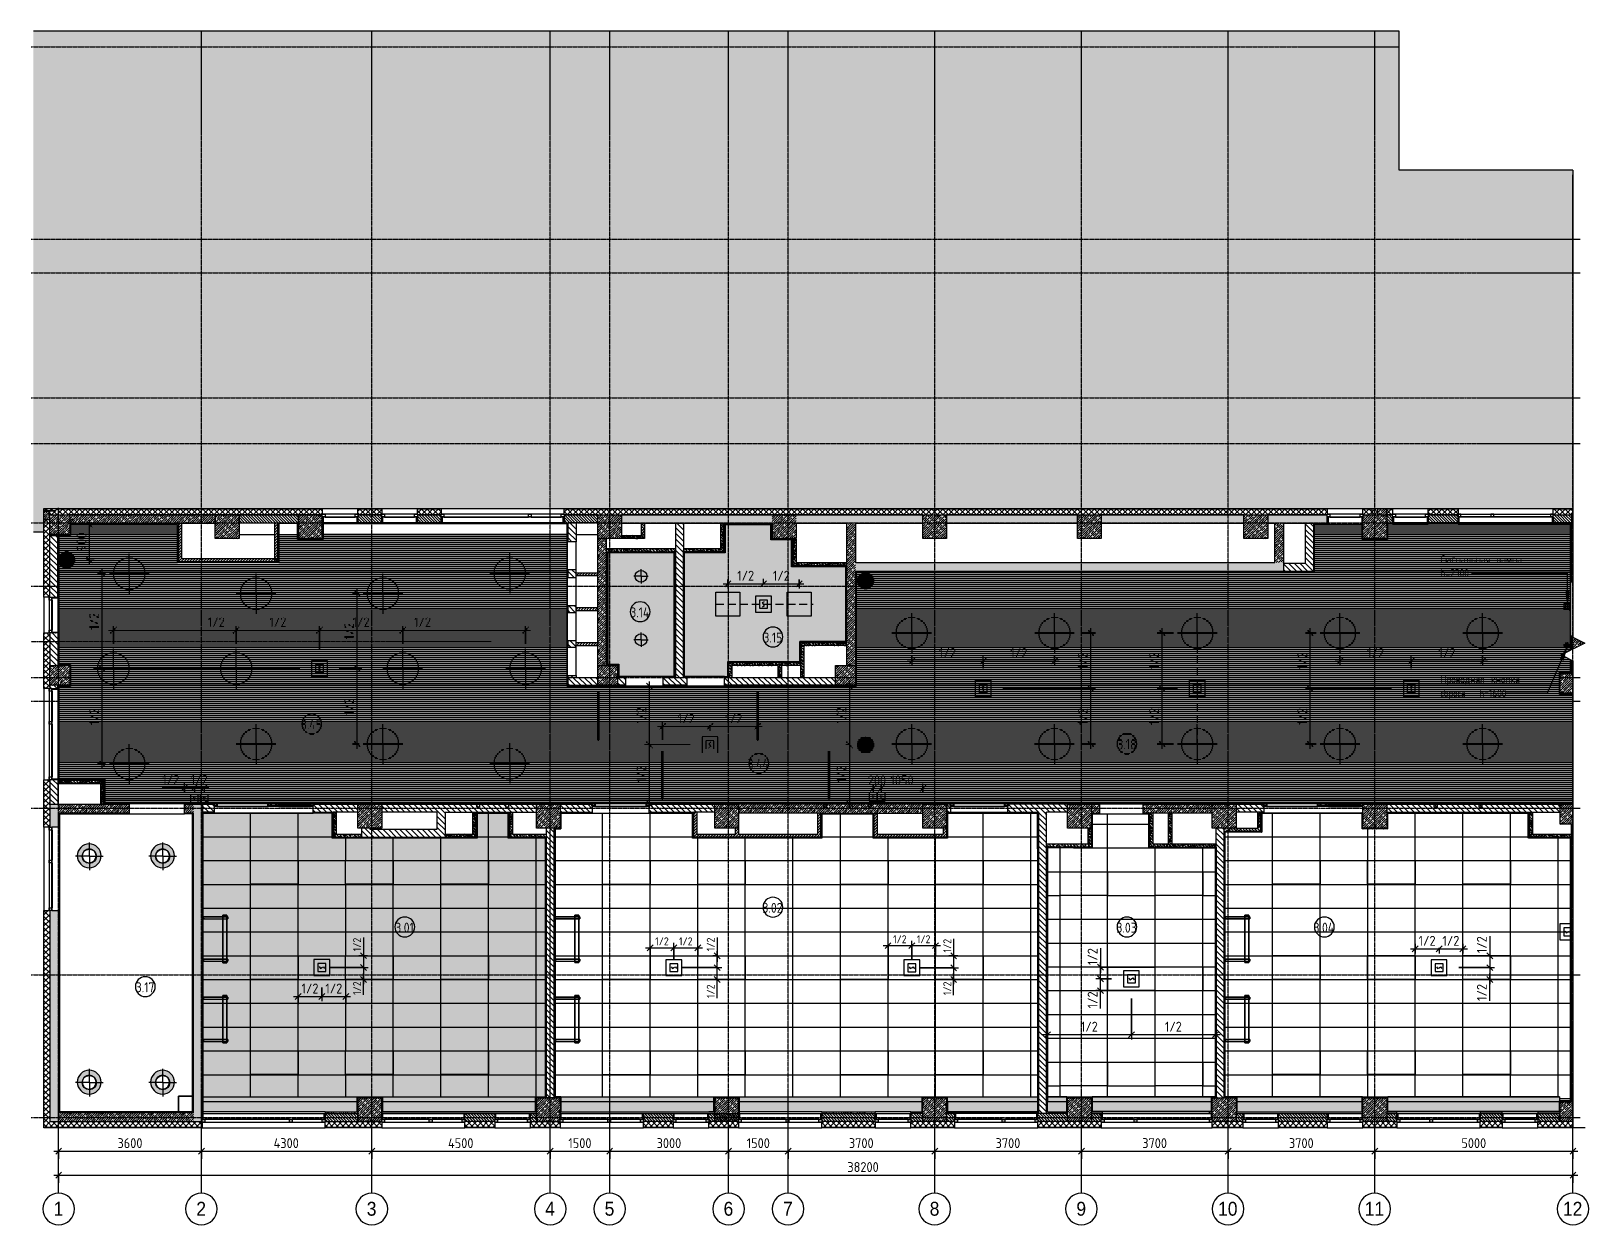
# Model space of a CAD drawing. Header units: millimetres. Extents: x -3902 to 188078, y -8553 to 29000.
# Drawn here: x -584 to 38710, y -2706 to 27398 of the extents above; entities that cross this region are included whole.
import ezdxf

# ---------------------------------------------------------------- set-up
doc = ezdxf.new("R2010")
doc.units = ezdxf.units.MM
doc.linetypes.add('ADSK_Штрих_ш2 п1', pattern=[300, 200, -100])
doc.linetypes.add('Осевая', pattern=[31.75, 6.35, -4.7625, 15.875, -4.7625])
for name, color, linetype, lineweight in [('A-ANNO-DIMS', 7, 'Continuous', 9), ('A-ANNO-DIMS-100', 7, 'Continuous', 9), ('A-AREA-IDEN', 7, 'Continuous', 9), ('A-CLNG-PATT', 7, 'Continuous', 9), ('A-DETL', 7, 'Continuous', 9), ('A-DETL-1', 7, 'ADSK_Штрих_ш2 п1', 9), ('A-DETL-GENF', 7, 'Continuous', 9), ('A-GLAZ', 7, 'Continuous', 9), ('A-GLAZ-1', 7, 'Continuous', 13), ('A-GLAZ-CURT', 7, 'Continuous', 9), ('A-GLAZ-CURT-1', 7, 'Continuous', 25), ('A-GLAZ-CWMG', 7, 'Continuous', 9), ('A-GLAZ-CWMG-1', 7, 'Continuous', 25), ('A-WALL', 7, 'Continuous', 9), ('I-WALL', 7, 'Continuous', 9), ('Q-SPCQ', 7, 'Continuous', 9), ('S-COLS', 7, 'Continuous', 9), ('Оси', 7, 'Continuous', 9), ('Оси-1', 7, 'Continuous', 20), ('Оси-2', 7, 'Осевая', 9)]:
    doc.layers.add(name, color=color, linetype=linetype, lineweight=lineweight)
for name, color, linetype, lineweight, true_color in [('A-ANNO-NOTE', 1, 'Continuous', 9, 0xff0000), ('A-CLNG-1', 7, 'Continuous', 9, 0xeaeaea), ('A-DETL-GENF-1', 7, 'Continuous', 9, 0xd4d4d4), ('A-WALL-1', 7, 'Continuous', 9, 0x3c3c3c), ('A-WALL-2', 7, 'Continuous', 9, 0x535353), ('A-WALL-FNSH-1', 7, 'Continuous', 9, 0x3c3c3c), ('E-LITE-EQPM-1', 7, 'Continuous', 9, 0xff8080), ('G-ANNO-TEXT-1', 7, 'Continuous', 9, 0x3c3c3c), ('I-WALL-1', 7, 'Continuous', 9, 0x535353), ('Q-SPCQ-1', 7, 'Continuous', 9, 0x008040), ('Q-SPCQ-2', 1, 'Continuous', 9, 0xff0000), ('S-COLS-1', 9, 'Continuous', 9, 0x808080), ('S-COLS-2', 7, 'Continuous', 9, 0x3c3c3c)]:
    doc.layers.add(name, color=color, linetype=linetype, lineweight=lineweight, true_color=true_color)
doc.layers.add('A-CLNG-PATT-1', color=7, linetype='Continuous', lineweight=9, transparency=1)
doc.styles.add('Arial', font='arial.ttf', dxfattribs={"width": 0.9, "height": 350})
doc.styles.add('GOST Common', font='GOST_Common.ttf', dxfattribs={"width": 0.9, "height": 200})
doc.styles.add('GOST Common_1', font='GOST_Common.ttf', dxfattribs={"width": 0.9, "height": 250})
doc.styles.add('ISOCPEUR', font='isocpeur.ttf', dxfattribs={"width": 0.9, "height": 250})
doc.styles.add('ISOCPEUR_1', font='isocpeur.ttf', dxfattribs={"width": 0.9, "height": 200})
doc.dimstyles.new('ISO-2_0_0_9К_Средний_округл2', dxfattribs={"dimscale": 304.8, "dimtxt": 199.196235, "dimasz": 0.492126, "dimexe": 0.393701, "dimexo": 0, "dimgap": 0, "dimtad": 1, "dimdec": 0, "dimrnd": 10, "dimzin": 0, "dimdsep": 46, "dimtxsty": 'ISOCPEUR_1', "dimblk1": 'OBLIQUE', "dimblk2": 'OBLIQUE', "dimsah": 1, "dimcen": 0.09, "dimdle": 0.393701, "dimazin": 0, "dimtfac": 1, "dimtdec": 4, "dimtix": 1, "dimtmove": 1, "dimatfit": 3, "dimfxl": 1, "dimtvp": 1, "dimtolj": 1, "dimtzin": 0, "dimarcsym": 2})
doc.dimstyles.new('ISO-2_0_0_9К_Средний_округл2_1', dxfattribs={"dimscale": 304.8, "dimtxt": 199.196235, "dimasz": 0.492126, "dimexe": 0.393701, "dimexo": 0, "dimgap": 0, "dimtad": 1, "dimdec": 0, "dimrnd": 10, "dimzin": 0, "dimdsep": 46, "dimtxsty": 'ISOCPEUR_1', "dimblk1": 'OBLIQUE', "dimblk2": 'OBLIQUE', "dimsah": 1, "dimcen": 0.09, "dimdle": 0.393701, "dimazin": 0, "dimtfac": 1, "dimtdec": 4, "dimtix": 1, "dimtmove": 0, "dimatfit": 3, "dimfxl": 1, "dimtvp": 1, "dimtolj": 1, "dimtzin": 0, "dimarcsym": 2})
doc.dimstyles.new('ISO-2_5_0_9К_БОЛЬШОЙ', dxfattribs={"dimscale": 304.8, "dimtxt": 248.995294, "dimasz": 0.492126, "dimexe": 0.393701, "dimexo": 0.984252, "dimgap": 0, "dimtad": 1, "dimdec": 0, "dimrnd": 10, "dimzin": 0, "dimdsep": 46, "dimtxsty": 'ISOCPEUR', "dimblk1": 'OBLIQUE', "dimblk2": 'OBLIQUE', "dimsah": 1, "dimcen": 0.09, "dimdle": 0.393701, "dimazin": 0, "dimtfac": 1, "dimtdec": 4, "dimtix": 1, "dimtmove": 0, "dimatfit": 3, "dimfxl": 1, "dimtvp": 1, "dimtolj": 1, "dimtzin": 0, "dimarcsym": 2})
doc.dimstyles.new('ISO-2_5_0_9К_БОЛЬШОЙ_1', dxfattribs={"dimscale": 304.8, "dimtxt": 248.995294, "dimasz": 0.492126, "dimexe": 0.393701, "dimexo": 0.984252, "dimgap": 0, "dimtad": 1, "dimdec": 0, "dimrnd": 10, "dimzin": 0, "dimdsep": 46, "dimtxsty": 'ISOCPEUR', "dimblk1": 'OBLIQUE', "dimblk2": 'OBLIQUE', "dimsah": 1, "dimcen": 0.09, "dimdle": 0.393701, "dimazin": 0, "dimtfac": 1, "dimtdec": 4, "dimtix": 1, "dimtmove": 2, "dimatfit": 3, "dimfxl": 1, "dimtvp": 1, "dimtolj": 1, "dimtzin": 0, "dimarcsym": 2})
doc.dimstyles.new('ISO-2_5_0_9К_БОЛЬШОЙ_2', dxfattribs={"dimscale": 304.8, "dimtxt": 248.995294, "dimasz": 0.492126, "dimexe": 0.393701, "dimexo": 0.984252, "dimgap": 0, "dimtad": 1, "dimdec": 0, "dimrnd": 10, "dimzin": 0, "dimdsep": 46, "dimtxsty": 'ISOCPEUR', "dimblk1": 'OBLIQUE', "dimblk2": 'OBLIQUE', "dimsah": 1, "dimcen": 0.09, "dimdle": 0.393701, "dimazin": 0, "dimtfac": 1, "dimtdec": 4, "dimtix": 1, "dimtmove": 1, "dimatfit": 3, "dimfxl": 1, "dimtvp": 1, "dimtolj": 1, "dimtzin": 0, "dimarcsym": 2})
pattern_1 = [(135, (0, 0), (-35.35534, -35.35534), [])]
pattern_2 = [(135, (0, 0), (-70.71068, -70.71068), [])]
pattern_3 = [(45, (0, 0), (-70.71068, 70.71068), []), (135, (0, 0), (-70.71068, -70.71068), [])]
pattern_4 = [(45, (0, 0), (-57.02463, 57.02463), []), (45, (57.025, 0), (-57.02463, 57.02463), [100.806, -20.161, 3.353, -16.808])]
pattern_5 = [(135, (0, 0), (-75.43415, -75.43415), [106.68, -17.78, 3.556, -17.78]), (135, (0, 75.39), (-75.43415, -75.43415), []), (50, (0, 0), (127.52922, -11.15758), [13.335, -146.685]), (355, (0, 0), (-24.66966, 133.74002), [10.668, -117.348]), (100.451, (10.63, -0.93), (102.85973, 122.58178), [11.333, -124.663]), (46.184, (0, 35.56), (189.75516, -29.43036), [20.002, -220.027]), (96.636, (15.81, 33.1), (166.1822, 173.1996), [17, -186.995]), (351.184, (0, 35.56), (166.1839, 173.1976), [16.002, -176.022]), (21, (17.78, 26.67), (106.13027, -71.58603), [13.335, -146.685]), (326, (17.78, 26.67), (43.26188, 128.93175), [10.668, -117.348]), (71.451, (26.62, 20.7), (149.39198, 57.34505), [11.333, -124.663]), (37.5, (0, 0), (2.16223, 59.188357), [3.353, -112.573, 3.353, -115.773, -117.792]), (37.5, (0, 0), (2.16223, 59.188357), [-235.052, 3.353, -114.44]), (7.5, (0, 0), (46.77386, 70.12615), [3.353, -64.567, 3.353, -109.906, -44.894]), (7.5, (0, 0), (46.77386, 70.12615), [-181.178, 3.353, -41.542]), (327.5, (-39.65, 0), (94.91367, -4.010093), [3.353, -41.097, 3.353, -135.331, -184.023]), (327.5, (-39.65, 0), (94.91367, -4.010093), [-183.134, 3.353, -180.67]), (317.5, (-57.43, 0), (103.69057, 17.79882), [3.353, -54.432, 3.353, -88.748, -130.683]), (317.5, (-57.43, 0), (103.69057, 17.79882), [-149.885, 3.353, -127.33])]
pattern_6 = [(45, (0, 0), (-35.35534, 35.35534), [])]
pattern_7 = [(0, (0, 0), (121.92, 30.48), [10.058, -81.382, 10.058, -81.382, -487.68]), (0, (0, 0), (121.92, 30.48), [-182.88, 10.058, -172.822, 10.058, -81.382, -213.36]), (0, (0, 0), (121.92, 30.48), [-457.2, 10.058, -50.902, 10.058, -142.342]), (120, (45.72, 15.24), (-87.356454, 90.345817), [10.058, -81.382, 10.058, -81.382, -487.68]), (120, (45.72, 15.24), (-87.356454, 90.345817), [-182.88, 10.058, -172.822, 10.058, -81.382, -213.36]), (120, (45.72, 15.24), (-87.356454, 90.345817), [-457.2, 10.058, -50.902, 10.058, -142.342]), (240, (60.96, 76.2), (-34.563546, -120.825817), [10.058, -81.382, 10.058, -81.382, -487.68]), (240, (60.96, 76.2), (-34.563546, -120.825817), [-182.88, 10.058, -172.822, 10.058, -81.382, -213.36]), (240, (60.96, 76.2), (-34.563546, -120.825817), [-457.2, 10.058, -50.902, 10.058, -142.342])]

msp = doc.modelspace()

# ---------------------------------------------------------------- texts
at = {"layer": 'A-AREA-IDEN', "char_height": 250, "attachment_point": 1, "style": 'GOST Common_1'}
for s, insert, width in [('3.14', (14527.8, 12864.8), 627.721), ('3.15', (17885.9, 12228), 606.076), ('3.45', (6219.3, 10037.2), 685.443), ('3.18', (26815.8, 9537.2), 606.076), ('3.44', (17488.3, 9037.2), 707.088), ('3.02', (17862, 5414.1), 663.797), ('3.01', (8599.7, 4914.1), 606.076), ('3.03', (26791.9, 4914.1), 663.797), ('3.04', (31763.7, 4914.1), 685.443), ('3.17', (2054, 3409.8), 606.076)]:
    msp.add_mtext(s, dxfattribs=dict(at, insert=insert, width=width))
at = {"layer": 'G-ANNO-TEXT-1', "char_height": 200, "attachment_point": 1, "style": 'GOST Common'}
for s, insert, width in [('Сигнальная', (34969.2, 14174.9), 1616.202), ('\\fGOST Common|b0|i0|c204|p34|;\\W.9; ', (36302.7, 14174.9), 79.367), ('h=2300', (34969.2, 13830.9), 945.19), ('лампа', (36368.2, 14174.9), 851.392), ('Проводная', (34969.2, 11149.2), 1464.683), ('\\fGOST Common|b0|i0|c204|p34|;\\W.9; ', (36177.7, 11149.2), 79.367), ('кнопка', (36243.2, 11149.2), 974.05), ('\\fGOST Common|b0|i0|c204|p34|;\\W.9; ', (37046.8, 11149.2), 79.367), ('сброса', (34969.2, 10805.3), 916.329), ('  h=1600', (35725.2, 10805.3), 1060.633)]:
    msp.add_mtext(s, dxfattribs=dict(at, insert=insert, width=width))
at = {"layer": 'Оси', "char_height": 350, "attachment_point": 1, "style": 'Arial'}
for s, insert, width in [('\\fArial|b0|i0|c204|p34|;\\W.9;1', (-17.5, -2125.6), 303.038), ('\\fArial|b0|i0|c204|p34|;\\W.9;2', (3582.5, -2125.6), 303.038), ('\\fArial|b0|i0|c204|p34|;\\W.9;3', (7882.5, -2125.6), 303.038), ('\\fArial|b0|i0|c204|p34|;\\W.9;4', (12382.5, -2125.6), 303.038), ('\\fArial|b0|i0|c204|p34|;\\W.9;5', (13882.5, -2125.6), 303.038), ('\\fArial|b0|i0|c204|p34|;\\W.9;6', (16882.5, -2125.6), 303.038), ('\\fArial|b0|i0|c204|p34|;\\W.9;7', (18382.5, -2125.6), 303.038), ('\\fArial|b0|i0|c204|p34|;\\W.9;8', (22082.5, -2125.6), 303.038), ('\\fArial|b0|i0|c204|p34|;\\W.9;9', (25782.5, -2125.6), 303.038), ('10', (29357.4, -2125.6), 606.076), ('11', (33057.4, -2125.6), 606.076), ('12', (38057.4, -2125.6), 606.076)]:
    msp.add_mtext(s, dxfattribs=dict(at, insert=insert, width=width))

# ---------------------------------------------------------------- blocks, each defined once
blk = doc.blocks.new('BSC_Колонна _Прямоугольная - 600х600-23286269-Сводный план потолка 3 этажа в осях 1-12')
at = {"layer": 'S-COLS-1'}
h = blk.add_hatch(dxfattribs=at)
h.set_pattern_fill('FP_1', color=256, style=0, pattern_type=2)
h.set_pattern_definition([(45, (-29509.74, -7600), (-57.02463, 57.02463), []), (45, (-29452.72, -7600), (-57.02463, 57.02463), [100.806, -20.161, 3.353, -16.808])])
h.paths.add_polyline_path([(-300, -300), (300, -300), (300, 300), (-300, 300)])
at = {"layer": 'S-COLS-2'}
for p, q in [((-300, 300), (300, 300)), ((-300, -300), (-300, 300)), ((300, 300), (300, -300)), ((300, -300), (-300, -300))]:
    blk.add_line(p, q, dxfattribs=at)
blk = doc.blocks.new('BSC_Колонна _Прямоугольная - 600х600-V1-Сводный план потолка 3 этажа в осях 1-12')
at = {"layer": 'S-COLS-1'}
h = blk.add_hatch(dxfattribs=at)
h.set_pattern_fill('FP_2', color=256, style=0, pattern_type=2)
h.set_pattern_definition([(45, (-25860, -200), (-57.02463, 57.02463), []), (45, (-25802.975, -200), (-57.02463, 57.02463), [100.806, -20.161, 3.353, -16.808])])
h.paths.add_polyline_path([(-300, -300), (300, -300), (300, 300), (-300, 300)])
at = {"layer": 'S-COLS-2'}
for p, q in [((-300, 300), (300, 300)), ((-300, -300), (-300, 300)), ((300, 300), (300, -300)), ((300, -300), (-300, -300))]:
    blk.add_line(p, q, dxfattribs=at)
blk = doc.blocks.new('BSC_Колонна _Прямоугольная - 600х600-V2-Сводный план потолка 3 этажа в осях 1-12')
at = {"layer": 'S-COLS-1'}
h = blk.add_hatch(dxfattribs=at)
h.set_pattern_fill('FP_3', color=256, style=0, pattern_type=2)
h.set_pattern_definition([(45, (-29509.74, -200), (-57.02463, 57.02463), []), (45, (-29452.72, -200), (-57.02463, 57.02463), [100.806, -20.161, 3.353, -16.808])])
h.paths.add_polyline_path([(-300, -300), (300, -300), (300, 300), (-300, 300), (-300, -281)])
at = {"layer": 'S-COLS-2'}
for p, q in [((-300, 300), (300, 300)), ((-300, -248), (-300, 300)), ((300, 300), (300, -300)), ((300, -300), (-300, -300))]:
    blk.add_line(p, q, dxfattribs=at)
blk = doc.blocks.new('BSC_Колонна _Прямоугольная - 600х600-V3-Сводный план потолка 3 этажа в осях 1-12')
at = {"layer": 'S-COLS-1'}
h = blk.add_hatch(dxfattribs=at)
h.set_pattern_fill('FP_4', color=256, style=0, pattern_type=2)
h.set_pattern_definition([(45, (-14010, -14900), (-57.02463, 57.02463), []), (45, (-13952.975, -14900), (-57.02463, 57.02463), [100.806, -20.161, 3.353, -16.808])])
h.paths.add_polyline_path([(-300, -300), (300, -300), (300, 300), (-300, 300)])
at = {"layer": 'S-COLS-2'}
for p, q in [((-300, 300), (300, 300)), ((-300, -300), (-300, 300)), ((300, 300), (300, -300)), ((300, -300), (-300, -300))]:
    blk.add_line(p, q, dxfattribs=at)
blk = doc.blocks.new('BSC_Колонна _Прямоугольная - 600х600-V4-Сводный план потолка 3 этажа в осях 1-12')
at = {"layer": 'S-COLS-1'}
h = blk.add_hatch(dxfattribs=at)
h.set_pattern_fill('FP_5', color=256, style=0, pattern_type=2)
h.set_pattern_definition([(45, (-25860, -7600), (-57.02463, 57.02463), []), (45, (-25802.975, -7600), (-57.02463, 57.02463), [100.806, -20.161, 3.353, -16.808])])
h.paths.add_polyline_path([(-300, -300), (300, -300), (300, 300), (-300, 300)])
at = {"layer": 'S-COLS-2'}
for p, q in [((-300, 300), (300, 300)), ((-300, -300), (-300, 300)), ((300, 300), (300, -300)), ((300, -300), (-300, -300))]:
    blk.add_line(p, q, dxfattribs=at)
blk = doc.blocks.new('BSC_Колонна _Прямоугольная - 600х600-V5-Сводный план потолка 3 этажа в осях 1-12')
at = {"layer": 'S-COLS-1'}
h = blk.add_hatch(dxfattribs=at)
h.set_pattern_fill('FP_6', color=256, style=0, pattern_type=2)
h.set_pattern_definition([(45, (-26110, -14900), (-57.02463, 57.02463), []), (45, (-26052.975, -14900), (-57.02463, 57.02463), [100.806, -20.161, 3.353, -16.808])])
h.paths.add_polyline_path([(-300, -300), (300, -300), (300, 300), (-300, 300)])
at = {"layer": 'S-COLS-2'}
for p, q in [((-300, 300), (300, 300)), ((-300, -300), (-300, 300)), ((300, 300), (300, -300)), ((300, -300), (-300, -300))]:
    blk.add_line(p, q, dxfattribs=at)
blk = doc.blocks.new('120_Окно_СКБ_2Ст - 120_Окно_СКБ_2Ст 3100х2500 _мал_ створка слева-2_-22446420-Сводный план потолка 3 этажа в осях 1-12')
at = {"layer": 'A-GLAZ'}
for p, q in [((1550, -57), (-1550, -57)), ((-1550, -127), (1550, -127))]:
    blk.add_line(p, q, dxfattribs=at)
at = {"layer": 'A-GLAZ-1'}
for p, q in [((-1550, -127), (-1550, -57)), ((-1550, -57), (-1480, -57)), ((-1480, -127), (-1550, -127)), ((-1480, -57), (-1480, -127)), ((-1480, -127), (-1480, -137)), ((-1480, -137), (-720, -137)), ((-1430, -137), (-1430, -127)), ((-770, -137), (-770, -127)), ((-720, -127), (-720, -57)), ((-720, -57), (-650, -57)), ((-650, -127), (-720, -127)), ((-720, -137), (-720, -127)), ((-650, -57), (-650, -127)), ((-650, -127), (-650, -137)), ((-650, -137), (1480, -137)), ((-600, -137), (-600, -127)), ((1430, -137), (1430, -127)), ((1480, -127), (1480, -57)), ((1480, -57), (1550, -57)), ((1550, -127), (1480, -127)), ((1480, -137), (1480, -127)), ((1550, -57), (1550, -127))]:
    blk.add_line(p, q, dxfattribs=at)
blk = doc.blocks.new('120_Окно_СКБ_2Ст - 120_Окно_СКБ_2Ст 2100х2500 _мал створка СЛЕВА_-22446485-Сводный план потолка 3 этажа в осях 1-12')
at = {"layer": 'A-GLAZ'}
for p, q in [((1050, -57), (-1050, -57)), ((-1050, -127), (1050, -127))]:
    blk.add_line(p, q, dxfattribs=at)
at = {"layer": 'A-GLAZ-1'}
for p, q in [((-1050, -127), (-1050, -57)), ((-1050, -57), (-980, -57)), ((-980, -127), (-1050, -127)), ((-980, -57), (-980, -127)), ((-980, -127), (-980, -137)), ((-980, -137), (-220, -137)), ((-930, -137), (-930, -127)), ((-270, -137), (-270, -127)), ((-220, -127), (-220, -57)), ((-220, -57), (-150, -57)), ((-150, -127), (-220, -127)), ((-220, -137), (-220, -127)), ((-150, -57), (-150, -127)), ((-150, -127), (-150, -137)), ((-150, -137), (980, -137)), ((-100, -137), (-100, -127)), ((930, -137), (930, -127)), ((980, -127), (980, -57)), ((980, -57), (1050, -57)), ((1050, -127), (980, -127)), ((980, -137), (980, -127)), ((1050, -57), (1050, -127))]:
    blk.add_line(p, q, dxfattribs=at)
blk = doc.blocks.new('120_Окно_СКБ_1Ст - 120_Окно_СКБ_1Ст 900х2500_h_-22445987-Сводный план потолка 3 этажа в осях 1-12')
at = {"layer": 'A-GLAZ'}
for p, q in [((450, -57), (-450, -57)), ((-450, -127), (450, -127))]:
    blk.add_line(p, q, dxfattribs=at)
at = {"layer": 'A-GLAZ-1'}
for p, q in [((-450, -127), (-450, -57)), ((-450, -57), (-380, -57)), ((-380, -127), (-450, -127)), ((-380, -57), (-380, -127)), ((-380, -127), (-380, -137)), ((-380, -137), (380, -137)), ((-330, -137), (-330, -127)), ((330, -137), (330, -127)), ((380, -127), (380, -57)), ((380, -57), (450, -57)), ((450, -127), (380, -127)), ((380, -137), (380, -127)), ((450, -57), (450, -127))]:
    blk.add_line(p, q, dxfattribs=at)
blk = doc.blocks.new('120_Окно_СКБ_1Ст - 120_Окно_СКБ_1Ст 900х2500_h_-20664874-Сводный план потолка 3 этажа в осях 1-12')
at = {"layer": 'A-GLAZ'}
for p, q in [((450, -57), (-450, -57)), ((-450, -127), (450, -127))]:
    blk.add_line(p, q, dxfattribs=at)
at = {"layer": 'A-GLAZ-1'}
for p, q in [((-450, -127), (-450, -57)), ((-450, -57), (-380, -57)), ((-380, -127), (-450, -127)), ((-380, -57), (-380, -127)), ((-380, -127), (-380, -137)), ((-380, -137), (380, -137)), ((-330, -137), (-330, -127)), ((330, -137), (330, -127)), ((380, -127), (380, -57)), ((380, -57), (450, -57)), ((450, -127), (380, -127)), ((380, -137), (380, -127)), ((450, -57), (450, -127))]:
    blk.add_line(p, q, dxfattribs=at)
blk = doc.blocks.new('BSC_Колонна _Прямоугольная - 600х600-V6-Сводный план потолка 3 этажа в осях 1-12')
at = {"layer": 'S-COLS-1'}
h = blk.add_hatch(dxfattribs=at)
h.set_pattern_fill('FP_11', color=256, style=0, pattern_type=2)
h.set_pattern_definition([(45, (-33310, -7600), (-57.02463, 57.02463), []), (45, (-33252.975, -7600), (-57.02463, 57.02463), [100.806, -20.161, 3.353, -16.808])])
h.paths.add_polyline_path([(-300, -300), (300, -300), (300, 300), (-300, 300)])
at = {"layer": 'S-COLS-2'}
for p, q in [((-300, 300), (300, 300)), ((-300, -300), (-300, 300)), ((300, 300), (300, -300)), ((300, -300), (-300, -300))]:
    blk.add_line(p, q, dxfattribs=at)
blk = doc.blocks.new('BSC_Колонна _Прямоугольная - 600х600-V7-Сводный план потолка 3 этажа в осях 1-12')
at = {"layer": 'S-COLS-1'}
h = blk.add_hatch(dxfattribs=at)
h.set_pattern_fill('FP_12', color=256, style=0, pattern_type=2)
h.set_pattern_definition([(45, (-33310, -200), (-57.02463, 57.02463), []), (45, (-33252.975, -200), (-57.02463, 57.02463), [100.806, -20.161, 3.353, -16.808])])
h.paths.add_polyline_path([(-300, -300), (300, -300), (300, 300), (-300, 300), (-300, -281)])
at = {"layer": 'S-COLS-2'}
for p, q in [((-300, 300), (300, 300)), ((-300, -248), (-300, 300)), ((300, 300), (300, -300)), ((300, -300), (-300, -300))]:
    blk.add_line(p, q, dxfattribs=at)
blk = doc.blocks.new('120_Окно_СКБ_2Ст - 120_Окно_СКБ_2Ст 2100х2400 _мал створка справа_-22446225-Сводный план потолка 3 этажа в осях 1-12')
at = {"layer": 'A-GLAZ'}
for p, q in [((1050, -57), (-1050, -57)), ((-1050, -127), (1050, -127))]:
    blk.add_line(p, q, dxfattribs=at)
at = {"layer": 'A-GLAZ-1'}
for p, q in [((-1050, -127), (-1050, -57)), ((-1050, -57), (-980, -57)), ((-980, -127), (-1050, -127)), ((-980, -57), (-980, -127)), ((-980, -127), (-980, -137)), ((-980, -137), (150, -137)), ((-930, -137), (-930, -127)), ((100, -137), (100, -127)), ((150, -127), (150, -57)), ((150, -57), (220, -57)), ((220, -127), (150, -127)), ((150, -137), (150, -127)), ((220, -57), (220, -127)), ((220, -127), (220, -137)), ((220, -137), (980, -137)), ((270, -137), (270, -127)), ((930, -137), (930, -127)), ((980, -127), (980, -57)), ((980, -57), (1050, -57)), ((1050, -127), (980, -127)), ((980, -137), (980, -127)), ((1050, -57), (1050, -127))]:
    blk.add_line(p, q, dxfattribs=at)
blk = doc.blocks.new('BSC_Колонна _Прямоугольная - 500х500-V8-Сводный план потолка 3 этажа в осях 1-12')
at = {"layer": 'S-COLS-1'}
h = blk.add_hatch(dxfattribs=at)
h.set_pattern_fill('FP_13', color=256, style=0, pattern_type=2)
h.set_pattern_definition([(45, (-140, -14950), (-57.02463, 57.02463), []), (45, (-82.975, -14950), (-57.02463, 57.02463), [100.806, -20.161, 3.353, -16.808])])
h.paths.add_polyline_path([(-250, -250), (250, -250), (250, 250), (-250, 250)])
at = {"layer": 'S-COLS-2'}
for p, q in [((-250, 250), (250, 250)), ((-250, -250), (-250, 250)), ((250, 250), (250, -250)), ((250, -250), (-250, -250))]:
    blk.add_line(p, q, dxfattribs=at)
blk = doc.blocks.new('120_Окно_СКБ_2Ст - 120_Окно_СКБ_2Ст 2300х2500 _мал створка справа_-22272277-Сводный план потолка 3 этажа в осях 1-12')
at = {"layer": 'A-GLAZ'}
for p, q in [((1150, -57), (-1150, -57)), ((-1150, -127), (1150, -127))]:
    blk.add_line(p, q, dxfattribs=at)
at = {"layer": 'A-GLAZ-1'}
for p, q in [((-1150, -127), (-1150, -57)), ((-1150, -57), (-1080, -57)), ((-1080, -127), (-1150, -127)), ((-1080, -57), (-1080, -127)), ((-1080, -127), (-1080, -137)), ((-1080, -137), (250, -137)), ((-1030, -137), (-1030, -127)), ((200, -137), (200, -127)), ((250, -127), (250, -57)), ((250, -57), (320, -57)), ((320, -127), (250, -127)), ((250, -137), (250, -127)), ((320, -57), (320, -127)), ((320, -127), (320, -137)), ((320, -137), (1080, -137)), ((370, -137), (370, -127)), ((1030, -137), (1030, -127)), ((1080, -127), (1080, -57)), ((1080, -57), (1150, -57)), ((1150, -127), (1080, -127)), ((1080, -137), (1080, -127)), ((1150, -57), (1150, -127))]:
    blk.add_line(p, q, dxfattribs=at)
blk = doc.blocks.new('BSC_Колонна _Прямоугольная - 600х600-V9-Сводный план потолка 3 этажа в осях 1-12')
at = {"layer": 'S-COLS-1'}
h = blk.add_hatch(dxfattribs=at)
h.set_pattern_fill('FP_14', color=256, style=0, pattern_type=2)
h.set_pattern_definition([(45, (-33310, -14900), (-57.02463, 57.02463), []), (45, (-33252.975, -14900), (-57.02463, 57.02463), [100.806, -20.161, 3.353, -16.808])])
h.paths.add_polyline_path([(-300, -300), (300, -300), (300, 300), (-300, 300), (-300, 248)])
at = {"layer": 'S-COLS-2'}
for p, q in [((-300, 300), (300, 300)), ((-300, -300), (-300, 248)), ((300, 300), (300, -300)), ((300, -300), (-300, -300))]:
    blk.add_line(p, q, dxfattribs=at)
blk = doc.blocks.new('BSC_Колонна _Прямоугольная - 500х500-V10-Сводный план потолка 3 этажа в осях 1-12')
at = {"layer": 'S-COLS-1'}
h = blk.add_hatch(dxfattribs=at)
h.set_pattern_fill('FP_16', color=256, style=0, pattern_type=2)
h.set_pattern_definition([(45, (-19960, -11150), (-57.02463, 57.02463), []), (45, (-19902.975, -11150), (-57.02463, 57.02463), [100.806, -20.161, 3.353, -16.808])])
h.paths.add_polyline_path([(-250, -250), (250, -250), (250, 250), (-250, 250)])
at = {"layer": 'S-COLS-2'}
for p, q in [((-250, 250), (250, 250)), ((-250, -250), (-250, 250)), ((250, 250), (250, -250)), ((250, -250), (-250, -250))]:
    blk.add_line(p, q, dxfattribs=at)
blk = doc.blocks.new('BSC_Колонна _Прямоугольная - 600х600-V11-Сводный план потолка 3 этажа в осях 1-12')
at = {"layer": 'S-COLS-1'}
h = blk.add_hatch(dxfattribs=at)
h.set_pattern_fill('FP_17', color=256, style=0, pattern_type=2)
h.set_pattern_definition([(45, (-30310, -14900), (-57.02463, 57.02463), []), (45, (-30252.975, -14900), (-57.02463, 57.02463), [100.806, -20.161, 3.353, -16.808])])
h.paths.add_polyline_path([(-300, -300), (300, -300), (300, 300), (-300, 300)])
at = {"layer": 'S-COLS-2'}
for p, q in [((-300, 300), (300, 300)), ((-300, -300), (-300, 300)), ((300, 300), (300, -300)), ((300, -300), (-300, -300))]:
    blk.add_line(p, q, dxfattribs=at)
blk = doc.blocks.new('BSC_Колонна _Прямоугольная - 500х500-V12-Сводный план потолка 3 этажа в осях 1-12')
at = {"layer": 'S-COLS-1'}
h = blk.add_hatch(dxfattribs=at)
h.set_pattern_fill('FP_18', color=256, style=0, pattern_type=2)
h.set_pattern_definition([(45, (-38240, -150), (-57.02463, 57.02463), []), (45, (-38182.975, -150), (-57.02463, 57.02463), [100.806, -20.161, 3.353, -16.808])])
h.paths.add_polyline_path([(-250, -250), (68, -250), (68, 250), (-250, 250), (-250, -231)])
at = {"layer": 'S-COLS-2'}
for p, q in [((-250, 250), (68, 250)), ((-250, -250), (-250, 250)), ((68, -250), (-250, -250))]:
    blk.add_line(p, q, dxfattribs=at)
blk = doc.blocks.new('BSC_Колонна _Прямоугольная - 500х500-V13-Сводный план потолка 3 этажа в осях 1-12')
at = {"layer": 'S-COLS-1'}
h = blk.add_hatch(dxfattribs=at)
h.set_pattern_fill('FP_19', color=256, style=0, pattern_type=2)
h.set_pattern_definition([(45, (-38240, -7650), (-57.02463, 57.02463), []), (45, (-38182.975, -7650), (-57.02463, 57.02463), [100.806, -20.161, 3.353, -16.808])])
h.paths.add_polyline_path([(-234, -250), (68, -250), (68, 250), (-250, 250), (-250, -250)])
at = {"layer": 'S-COLS-2'}
for p, q in [((-250, 250), (68, 250)), ((-250, -250), (-250, 250)), ((68, -250), (-250, -250))]:
    blk.add_line(p, q, dxfattribs=at)
blk = doc.blocks.new('120_Окно_СКБ_2Ст - 120_Окно_СКБ_2Ст 3100х2500 _мал_створка слева_ 2-22446355-Сводный план потолка 3 этажа в осях 1-12')
at = {"layer": 'A-GLAZ'}
for p, q in [((1550, -57), (-1550, -57)), ((-1550, -127), (1550, -127))]:
    blk.add_line(p, q, dxfattribs=at)
at = {"layer": 'A-GLAZ-1'}
for p, q in [((-1550, -127), (-1550, -57)), ((-1550, -57), (-1480, -57)), ((-1480, -127), (-1550, -127)), ((-1480, -57), (-1480, -127)), ((-1480, -127), (-1480, -137)), ((-1480, -137), (650, -137)), ((-1430, -137), (-1430, -127)), ((600, -137), (600, -127)), ((650, -127), (650, -57)), ((650, -57), (720, -57)), ((720, -127), (650, -127)), ((650, -137), (650, -127)), ((720, -57), (720, -127)), ((720, -127), (720, -137)), ((720, -137), (1480, -137)), ((770, -137), (770, -127)), ((1430, -137), (1430, -127)), ((1480, -127), (1480, -57)), ((1480, -57), (1550, -57)), ((1550, -127), (1480, -127)), ((1480, -137), (1480, -127)), ((1550, -57), (1550, -127))]:
    blk.add_line(p, q, dxfattribs=at)
blk = doc.blocks.new('BSC_Колонна _Прямоугольная - 500х500-V14-Сводный план потолка 3 этажа в осях 1-12')
at = {"layer": 'S-COLS-1'}
h = blk.add_hatch(dxfattribs=at)
h.set_pattern_fill('FP_21', color=256, style=0, pattern_type=2)
h.set_pattern_definition([(45, (-13960, -11150), (-57.02463, 57.02463), []), (45, (-13902.975, -11150), (-57.02463, 57.02463), [100.806, -20.161, 3.353, -16.808])])
h.paths.add_polyline_path([(-250, -250), (250, -250), (250, 250), (-250, 250)])
at = {"layer": 'S-COLS-2'}
for p, q in [((-250, 250), (250, 250)), ((-250, -250), (-250, 250)), ((250, 250), (250, -250)), ((250, -250), (-250, -250))]:
    blk.add_line(p, q, dxfattribs=at)
blk = doc.blocks.new('BSC_Колонна _Прямоугольная - 600х600-V15-Сводный план потолка 3 этажа в осях 1-12')
at = {"layer": 'S-COLS-1'}
h = blk.add_hatch(dxfattribs=at)
h.set_pattern_fill('FP_22', color=256, style=0, pattern_type=2)
h.set_pattern_definition([(45, (-22210, -14900), (-57.02463, 57.02463), []), (45, (-22152.975, -14900), (-57.02463, 57.02463), [100.806, -20.161, 3.353, -16.808])])
h.paths.add_polyline_path([(-300, -300), (300, -300), (300, 300), (-300, 300)])
at = {"layer": 'S-COLS-2'}
for p, q in [((-300, 300), (300, 300)), ((-300, -300), (-300, 300)), ((300, 300), (300, -300)), ((300, -300), (-300, -300))]:
    blk.add_line(p, q, dxfattribs=at)
blk = doc.blocks.new('120_Окно_СКБ_2Ст - 120_Окно_СКБ_2Ст 2800х2500_створка_-22445922-Сводный план потолка 3 этажа в осях 1-12')
at = {"layer": 'A-GLAZ'}
for p, q in [((1400, -57), (-1400, -57)), ((-1400, -127), (1400, -127))]:
    blk.add_line(p, q, dxfattribs=at)
at = {"layer": 'A-GLAZ-1'}
for p, q in [((-1400, -127), (-1400, -57)), ((-1400, -57), (-1330, -57)), ((-1330, -127), (-1400, -127)), ((-1330, -57), (-1330, -127)), ((-1330, -127), (-1330, -137)), ((-1330, -137), (500, -137)), ((-1280, -137), (-1280, -127)), ((450, -137), (450, -127)), ((500, -127), (500, -57)), ((500, -57), (570, -57)), ((570, -127), (500, -127)), ((500, -137), (500, -127)), ((570, -57), (570, -127)), ((570, -127), (570, -137)), ((570, -137), (1330, -137)), ((620, -137), (620, -127)), ((1280, -137), (1280, -127)), ((1330, -127), (1330, -57)), ((1330, -57), (1400, -57)), ((1400, -127), (1330, -127)), ((1330, -137), (1330, -127)), ((1400, -57), (1400, -127))]:
    blk.add_line(p, q, dxfattribs=at)
blk = doc.blocks.new('BSC_Колонна _Прямоугольная - 600х600-V16-Сводный план потолка 3 этажа в осях 1-12')
at = {"layer": 'S-COLS-1'}
h = blk.add_hatch(dxfattribs=at)
h.set_pattern_fill('FP_23', color=256, style=0, pattern_type=2)
h.set_pattern_definition([(45, (-22210, -7600), (-57.02463, 57.02463), []), (45, (-22152.975, -7600), (-57.02463, 57.02463), [100.806, -20.161, 3.353, -16.808])])
h.paths.add_polyline_path([(-300, -300), (300, -300), (300, 300), (-300, 300)])
at = {"layer": 'S-COLS-2'}
for p, q in [((-300, 300), (300, 300)), ((-300, -300), (-300, 300)), ((300, 300), (300, -300)), ((300, -300), (-300, -300))]:
    blk.add_line(p, q, dxfattribs=at)
blk = doc.blocks.new('BSC_Колонна _Прямоугольная - 600х600-V17-Сводный план потолка 3 этажа в осях 1-12')
at = {"layer": 'S-COLS-1'}
h = blk.add_hatch(dxfattribs=at)
h.set_pattern_fill('FP_24', color=256, style=0, pattern_type=2)
h.set_pattern_definition([(45, (-22210, -200), (-57.02463, 57.02463), []), (45, (-22152.975, -200), (-57.02463, 57.02463), [100.806, -20.161, 3.353, -16.808])])
h.paths.add_polyline_path([(-300, -300), (300, -300), (300, 300), (-300, 300), (-300, -281)])
at = {"layer": 'S-COLS-2'}
for p, q in [((-300, 300), (300, 300)), ((-300, -300), (-300, 300)), ((300, 300), (300, -300)), ((300, -300), (-300, -300))]:
    blk.add_line(p, q, dxfattribs=at)
blk = doc.blocks.new('BSC_Колонна _Прямоугольная - 600х600-V18-Сводный план потолка 3 этажа в осях 1-12')
at = {"layer": 'S-COLS-1'}
h = blk.add_hatch(dxfattribs=at)
h.set_pattern_fill('FP_25', color=256, style=0, pattern_type=2)
h.set_pattern_definition([(45, (-7960, -7600), (-57.0246, 57.0246), []), (45, (-7902.975, -7600), (-57.0246, 57.0246), [100.806, -20.161, 3.353, -16.808])])
h.paths.add_polyline_path([(-300, -300), (300, -300), (300, 300), (-300, 300)])
at = {"layer": 'S-COLS-2'}
for p, q in [((-300, 300), (300, 300)), ((-300, -300), (-300, 300)), ((300, 300), (300, -300)), ((300, -300), (-300, -300))]:
    blk.add_line(p, q, dxfattribs=at)
blk = doc.blocks.new('120_Окно_СКБ_1Ст - 120_Окно_СКБ_1Ст_900х2500_h_-20705657-Сводный план потолка 3 этажа в осях 1-12')
at = {"layer": 'A-GLAZ'}
for p, q in [((450, -57), (-450, -57)), ((-450, -127), (450, -127))]:
    blk.add_line(p, q, dxfattribs=at)
at = {"layer": 'A-GLAZ-1'}
for p, q in [((-450, -127), (-450, -57)), ((-450, -57), (-380, -57)), ((-380, -127), (-450, -127)), ((-380, -57), (-380, -127)), ((-380, -127), (-380, -137)), ((-380, -137), (380, -137)), ((-330, -137), (-330, -127)), ((330, -137), (330, -127)), ((380, -127), (380, -57)), ((380, -57), (450, -57)), ((450, -127), (380, -127)), ((380, -137), (380, -127)), ((450, -57), (450, -127))]:
    blk.add_line(p, q, dxfattribs=at)
blk = doc.blocks.new('120_Окно_СКБ_2Ст - 120_Окно_СКБ_2Ст 2400х2500 _мал створка слева_-22817474-Сводный план потолка 3 этажа в осях 1-12')
at = {"layer": 'A-GLAZ'}
for p, q in [((-1200, 127), (1200, 127)), ((1200, 57), (-1200, 57))]:
    blk.add_line(p, q, dxfattribs=at)
at = {"layer": 'A-GLAZ-1'}
for p, q in [((-1130, 127), (-1200, 127)), ((-1200, 127), (-1200, 57)), ((-1200, 57), (-1130, 57)), ((-1130, 127), (-1130, 137)), ((-1130, 137), (300, 137)), ((-1130, 57), (-1130, 127)), ((-1080, 137), (-1080, 127)), ((250, 137), (250, 127)), ((300, 137), (300, 127)), ((370, 127), (300, 127)), ((300, 127), (300, 57)), ((300, 57), (370, 57)), ((370, 127), (370, 137)), ((370, 137), (1130, 137)), ((370, 57), (370, 127)), ((420, 137), (420, 127)), ((1080, 137), (1080, 127)), ((1130, 137), (1130, 127)), ((1200, 127), (1130, 127)), ((1130, 127), (1130, 57)), ((1130, 57), (1200, 57)), ((1200, 57), (1200, 127))]:
    blk.add_line(p, q, dxfattribs=at)
blk = doc.blocks.new('BSC_Колонна _Прямоугольная - 600х600-20441433-Сводный план потолка 3 этажа в осях 1-12')
at = {"layer": 'S-COLS-1'}
h = blk.add_hatch(dxfattribs=at)
h.set_pattern_fill('FP_26', color=256, style=0, pattern_type=2)
h.set_pattern_definition([(45, (-12460, -7600), (-57.02463, 57.02463), []), (45, (-12402.975, -7600), (-57.02463, 57.02463), [100.806, -20.161, 3.353, -16.808])])
h.paths.add_polyline_path([(-300, -300), (300, -300), (300, 300), (-300, 300)])
at = {"layer": 'S-COLS-2'}
for p, q in [((-300, 300), (300, 300)), ((-300, -300), (-300, 300)), ((300, 300), (300, -300)), ((300, -300), (-300, -300))]:
    blk.add_line(p, q, dxfattribs=at)
blk = doc.blocks.new('BSC_Колонна _Прямоугольная - 600х600-V19-Сводный план потолка 3 этажа в осях 1-12')
at = {"layer": 'S-COLS-1'}
h = blk.add_hatch(dxfattribs=at)
h.set_pattern_fill('FP_27', color=256, style=0, pattern_type=2)
h.set_pattern_definition([(45, (-16960, -7600), (-57.02463, 57.02463), []), (45, (-16902.975, -7600), (-57.02463, 57.02463), [100.806, -20.161, 3.353, -16.808])])
h.paths.add_polyline_path([(-300, -300), (300, -300), (300, 300), (-300, 300)])
at = {"layer": 'S-COLS-2'}
for p, q in [((-300, 300), (300, 300)), ((-300, -300), (-300, 300)), ((300, 300), (300, -300)), ((300, -300), (-300, -300))]:
    blk.add_line(p, q, dxfattribs=at)
blk = doc.blocks.new('BSC_Колонна _Прямоугольная - 500х500-V20-Сводный план потолка 3 этажа в осях 1-12')
at = {"layer": 'S-COLS-1'}
h = blk.add_hatch(dxfattribs=at)
h.set_pattern_fill('FP_28', color=256, style=0, pattern_type=2)
h.set_pattern_definition([(45, (-140, -11150), (-57.0246, 57.0246), []), (45, (-82.975, -11150), (-57.0246, 57.0246), [100.806, -20.161, 3.353, -16.808])])
h.paths.add_polyline_path([(-53, -250), (250, -250), (250, 250), (-250, 250), (-250, -250)])
at = {"layer": 'S-COLS-2'}
for p, q in [((-250, 250), (250, 250)), ((-250, -250), (-250, 250)), ((250, 250), (250, -250)), ((250, -250), (-250, -250))]:
    blk.add_line(p, q, dxfattribs=at)
blk = doc.blocks.new('BSC_Колонна _Прямоугольная - 500х500-V21-Сводный план потолка 3 этажа в осях 1-12')
at = {"layer": 'S-COLS-1'}
h = blk.add_hatch(dxfattribs=at)
h.set_pattern_fill('FP_29', color=256, style=0, pattern_type=2)
h.set_pattern_definition([(45, (-38240, -10950), (-57.02463, 57.02463), []), (45, (-38182.975, -10950), (-57.02463, 57.02463), [100.806, -20.161, 3.353, -16.808])])
h.paths.add_polyline_path([(-250, -250), (68, -250), (68, 250), (-250, 250), (-250, -234)])
at = {"layer": 'S-COLS-2'}
for p, q in [((-250, 250), (68, 250)), ((-250, -250), (-250, 250)), ((68, -250), (-250, -250))]:
    blk.add_line(p, q, dxfattribs=at)
blk = doc.blocks.new('120_Окно_СКБ_1Ст - 120_Окно_СКБ_1Ст 400х1200 EI30-24228909-Сводный план потолка 3 этажа в осях 1-12')
at = {"layer": 'A-GLAZ-1'}
for p, q in [((-600, 30), (-600, 100)), ((-600, 100), (-530, 100)), ((-530, 30), (-600, 30)), ((-530, 100), (-530, 30)), ((530, 30), (530, 100)), ((530, 100), (600, 100)), ((600, 30), (530, 30)), ((600, 100), (600, 30))]:
    blk.add_line(p, q, dxfattribs=at)
blk = doc.blocks.new('120_Окно_СКБ_1Ст - 120_Окно_СКБ_1Ст 400х1200 EI30-24228621-Сводный план потолка 3 этажа в осях 1-12')
at = {"layer": 'A-GLAZ-1'}
for p, q in [((-600, 40), (-600, 110)), ((-600, 110), (-530, 110)), ((-530, 40), (-600, 40)), ((-530, 110), (-530, 40)), ((530, 40), (530, 110)), ((530, 110), (600, 110)), ((600, 40), (530, 40)), ((600, 110), (600, 40))]:
    blk.add_line(p, q, dxfattribs=at)
blk = doc.blocks.new('Downlight - Strip - HOKASU OneLine LF-27634964-Сводный план потолка 3 этажа в осях 1-12')
at = {"layer": 'E-LITE-EQPM-1'}
for p, q in [((-600, -231), (-600, -206)), ((-600, -206), (-581, -206)), ((-581, -231), (-600, -231)), ((-581, -231), (-581, -206)), ((-581, -206), (581, -206)), ((-581, -206), (-581, -231)), ((-581, -231), (-581, -206)), ((-581, -206), (-581, -231)), ((-581, -206), (581, -206)), ((-581, -206), (581, -206)), ((581, -231), (-581, -231)), ((581, -231), (-581, -231)), ((-581, -231), (581, -231)), ((581, -206), (581, -231)), ((581, -231), (581, -206)), ((581, -206), (600, -206)), ((581, -231), (581, -206)), ((581, -206), (581, -231)), ((600, -231), (581, -231)), ((600, -206), (600, -231))]:
    blk.add_line(p, q, dxfattribs=at)
blk = doc.blocks.new('E220 IP40 _школа доски 1195-100 IP40 аналог 1-36_ - V1-E0-00270-60000-4001839 _ V2-A0-PR00-00_2_0017_25 _Призма стандарт_-27752235-Сводный план потолка 3 этажа в осях 1-12')
at = {"layer": 'E-LITE-EQPM-1'}
for p, q in [((4251, 5062), (3751, 5062)), ((3751, 5012), (3751, 5062)), ((3751, 5062), (3751, 5012)), ((3751, 5062), (3791, 5062)), ((3751, 5012), (4251, 5012)), ((3791, 5012), (3751, 5012)), ((3753, 5060), (4251, 5060)), ((3753, 5060), (3753, 5014)), ((3753, 5014), (3753, 5060)), ((3791, 5060), (3753, 5060)), ((3753, 5014), (4251, 5014)), ((3753, 5014), (3791, 5014)), ((3791, 5062), (4251, 5062)), ((3791, 5062), (3791, 5060)), ((3791, 5060), (3791, 5062)), ((3791, 5060), (4251, 5060)), ((3791, 5014), (4251, 5014)), ((3791, 5014), (3791, 5012)), ((3791, 5012), (3791, 5014)), ((3791, 5012), (4251, 5012)), ((4251, 3905), (4251, 5100)), ((4251, 5100), (4351, 5100)), ((4351, 5100), (4251, 5100)), ((4251, 5100), (4251, 3905)), ((4253, 5062), (4251, 5062)), ((4251, 5062), (4253, 5062)), ((4251, 5060), (4253, 5060)), ((4251, 5060), (4253, 5060)), ((4251, 5014), (4253, 5014)), ((4251, 5014), (4253, 5014)), ((4251, 5012), (4253, 5012)), ((4251, 5012), (4253, 5012)), ((4253, 3908), (4253, 5097)), ((4253, 5097), (4349, 5097)), ((4349, 5097), (4253, 5097)), ((4253, 5097), (4253, 3908)), ((4349, 5097), (4253, 5097)), ((4253, 5097), (4253, 3908)), ((4253, 3908), (4253, 5097)), ((4253, 5097), (4349, 5097)), ((4349, 5062), (4253, 5062)), ((4253, 5062), (4349, 5062)), ((4253, 5060), (4349, 5060)), ((4253, 5060), (4349, 5060)), ((4253, 5014), (4349, 5014)), ((4253, 5014), (4349, 5014)), ((4253, 5012), (4349, 5012)), ((4253, 5012), (4349, 5012)), ((4349, 5097), (4349, 3908)), ((4349, 3908), (4349, 5097)), ((4349, 3908), (4349, 5097)), ((4349, 5097), (4349, 3908)), ((4351, 5062), (4349, 5062)), ((4349, 5062), (4351, 5062)), ((4349, 5060), (4351, 5060)), ((4349, 5060), (4351, 5060)), ((4349, 5014), (4351, 5014)), ((4349, 5014), (4351, 5014)), ((4349, 5012), (4351, 5012)), ((4349, 5012), (4351, 5012)), ((4351, 5100), (4351, 3905)), ((4351, 3905), (4351, 5100)), ((4376, 5062), (4351, 5062)), ((4351, 5062), (4376, 5062)), ((4351, 5060), (4376, 5060)), ((4351, 5060), (4376, 5060)), ((4351, 5014), (4376, 5014)), ((4351, 5014), (4376, 5014)), ((4351, 5012), (4376, 5012)), ((4351, 5012), (4376, 5012)), ((4376, 5062), (4376, 5060)), ((4376, 5012), (4376, 5062)), ((4376, 5060), (4376, 5014)), ((4376, 5014), (4376, 5012)), ((4251, 3992), (3751, 3992)), ((3751, 3942), (3751, 3992)), ((3751, 3992), (3751, 3942)), ((3751, 3992), (3791, 3992)), ((3751, 3942), (4251, 3942)), ((3791, 3942), (3751, 3942)), ((3753, 3990), (4251, 3990)), ((3753, 3990), (3753, 3944)), ((3753, 3944), (3753, 3990)), ((3791, 3990), (3753, 3990)), ((3753, 3944), (4251, 3944)), ((3753, 3944), (3791, 3944)), ((3791, 3992), (4251, 3992)), ((3791, 3992), (3791, 3990)), ((3791, 3990), (3791, 3992)), ((3791, 3990), (4251, 3990)), ((3791, 3944), (4251, 3944)), ((3791, 3944), (3791, 3942)), ((3791, 3942), (3791, 3944)), ((3791, 3942), (4251, 3942)), ((4253, 3992), (4251, 3992)), ((4251, 3992), (4253, 3992)), ((4251, 3990), (4253, 3990)), ((4251, 3990), (4253, 3990)), ((4251, 3944), (4253, 3944)), ((4251, 3944), (4253, 3944)), ((4251, 3942), (4253, 3942)), ((4251, 3942), (4253, 3942)), ((4349, 3992), (4253, 3992)), ((4253, 3992), (4349, 3992)), ((4253, 3990), (4349, 3990)), ((4253, 3990), (4349, 3990)), ((4253, 3944), (4349, 3944)), ((4253, 3944), (4349, 3944)), ((4253, 3942), (4349, 3942)), ((4253, 3942), (4349, 3942)), ((4351, 3992), (4349, 3992)), ((4349, 3992), (4351, 3992)), ((4349, 3990), (4351, 3990)), ((4349, 3990), (4351, 3990)), ((4349, 3944), (4351, 3944)), ((4349, 3944), (4351, 3944)), ((4349, 3942), (4351, 3942)), ((4349, 3942), (4351, 3942)), ((4376, 3992), (4351, 3992)), ((4351, 3992), (4376, 3992)), ((4351, 3990), (4376, 3990)), ((4351, 3990), (4376, 3990)), ((4351, 3944), (4376, 3944)), ((4351, 3944), (4376, 3944)), ((4351, 3942), (4376, 3942)), ((4351, 3942), (4376, 3942)), ((4376, 3992), (4376, 3990)), ((4376, 3942), (4376, 3992)), ((4376, 3990), (4376, 3944)), ((4376, 3944), (4376, 3942)), ((4351, 3905), (4251, 3905)), ((4251, 3905), (4351, 3905)), ((4349, 3908), (4253, 3908)), ((4253, 3908), (4349, 3908)), ((4253, 3908), (4349, 3908)), ((4349, 3908), (4253, 3908))]:
    blk.add_line(p, q, dxfattribs=at)
blk = doc.blocks.new('Рассеиватель E220 - V2-A0-PR00-00_2_0016_25 Призма стандарт-27752360-Сводный план потолка 3 этажа в осях 1-12')
at = {"layer": 'E-LITE-EQPM-1'}
for p, q in [((-594.5, -48), (-594.5, 48)), ((-594.5, 48), (594.5, 48)), ((594.5, 48), (-594.5, 48)), ((-594.5, 48), (-594.5, -48)), ((594.5, 48), (594.5, -48)), ((594.5, -48), (594.5, 48)), ((594.5, -48), (-594.5, -48)), ((-594.5, -48), (594.5, -48))]:
    blk.add_line(p, q, dxfattribs=at)
blk = doc.blocks.new('E220 IP40 _школа доски 1195-100 IP40 аналог 1-36_ - V1-E0-00270-60000-4001839 _ V2-A0-PR00-00_2_0017_25 _Призма стандарт_-V22-Сводный план потолка 3 этажа в осях 1-12')
at = {"layer": 'E-LITE-EQPM-1'}
for p, q in [((4251, 3037), (3751, 3037)), ((3751, 2987), (3751, 3037)), ((3751, 3037), (3751, 2987)), ((3751, 3037), (3791, 3037)), ((3751, 2987), (4251, 2987)), ((3791, 2987), (3751, 2987)), ((3753, 3035), (4251, 3035)), ((3753, 3035), (3753, 2989)), ((3753, 2989), (3753, 3035)), ((3791, 3035), (3753, 3035)), ((3753, 2989), (4251, 2989)), ((3753, 2989), (3791, 2989)), ((3791, 3037), (4251, 3037)), ((3791, 3037), (3791, 3035)), ((3791, 3035), (3791, 3037)), ((3791, 3035), (4251, 3035)), ((3791, 2989), (4251, 2989)), ((3791, 2989), (3791, 2987)), ((3791, 2987), (3791, 2989)), ((3791, 2987), (4251, 2987)), ((4251, 1880), (4251, 3075)), ((4251, 3075), (4351, 3075)), ((4351, 3075), (4251, 3075)), ((4251, 3075), (4251, 1880)), ((4253, 3037), (4251, 3037)), ((4251, 3037), (4253, 3037)), ((4251, 3035), (4253, 3035)), ((4251, 3035), (4253, 3035)), ((4251, 2989), (4253, 2989)), ((4251, 2989), (4253, 2989)), ((4251, 2987), (4253, 2987)), ((4251, 2987), (4253, 2987)), ((4253, 1883), (4253, 3072)), ((4253, 3072), (4349, 3072)), ((4349, 3072), (4253, 3072)), ((4253, 3072), (4253, 1883)), ((4349, 3072), (4253, 3072)), ((4253, 3072), (4253, 1883)), ((4253, 1883), (4253, 3072)), ((4253, 3072), (4349, 3072)), ((4349, 3037), (4253, 3037)), ((4253, 3037), (4349, 3037)), ((4253, 3035), (4349, 3035)), ((4253, 3035), (4349, 3035)), ((4253, 2989), (4349, 2989)), ((4253, 2989), (4349, 2989)), ((4253, 2987), (4349, 2987)), ((4253, 2987), (4349, 2987)), ((4349, 3072), (4349, 1883)), ((4349, 1883), (4349, 3072)), ((4349, 1883), (4349, 3072)), ((4349, 3072), (4349, 1883)), ((4351, 3037), (4349, 3037)), ((4349, 3037), (4351, 3037)), ((4349, 3035), (4351, 3035)), ((4349, 3035), (4351, 3035)), ((4349, 2989), (4351, 2989)), ((4349, 2989), (4351, 2989)), ((4349, 2987), (4351, 2987)), ((4349, 2987), (4351, 2987)), ((4351, 3075), (4351, 1880)), ((4351, 1880), (4351, 3075)), ((4376, 3037), (4351, 3037)), ((4351, 3037), (4376, 3037)), ((4351, 3035), (4376, 3035)), ((4351, 3035), (4376, 3035)), ((4351, 2989), (4376, 2989)), ((4351, 2989), (4376, 2989)), ((4351, 2987), (4376, 2987)), ((4351, 2987), (4376, 2987)), ((4376, 3037), (4376, 3035)), ((4376, 2987), (4376, 3037)), ((4376, 3035), (4376, 2989)), ((4376, 2989), (4376, 2987)), ((4251, 1967), (3751, 1967)), ((3751, 1917), (3751, 1967)), ((3751, 1967), (3751, 1917)), ((3751, 1967), (3791, 1967)), ((3753, 1965), (4251, 1965)), ((3753, 1965), (3753, 1919)), ((3753, 1919), (3753, 1965)), ((3791, 1965), (3753, 1965)), ((3791, 1967), (4251, 1967)), ((3791, 1967), (3791, 1965)), ((3791, 1965), (3791, 1967)), ((3791, 1965), (4251, 1965)), ((4253, 1967), (4251, 1967)), ((4251, 1967), (4253, 1967)), ((4251, 1965), (4253, 1965)), ((4251, 1965), (4253, 1965)), ((4349, 1967), (4253, 1967)), ((4253, 1967), (4349, 1967)), ((4253, 1965), (4349, 1965)), ((4253, 1965), (4349, 1965)), ((4351, 1967), (4349, 1967)), ((4349, 1967), (4351, 1967)), ((4349, 1965), (4351, 1965)), ((4349, 1965), (4351, 1965)), ((4376, 1967), (4351, 1967)), ((4351, 1967), (4376, 1967)), ((4351, 1965), (4376, 1965)), ((4351, 1965), (4376, 1965)), ((4376, 1967), (4376, 1965)), ((4376, 1917), (4376, 1967)), ((4376, 1965), (4376, 1919)), ((3751, 1917), (4251, 1917)), ((3791, 1917), (3751, 1917)), ((3753, 1919), (4251, 1919)), ((3753, 1919), (3791, 1919)), ((3791, 1919), (4251, 1919)), ((3791, 1919), (3791, 1917)), ((3791, 1917), (3791, 1919)), ((3791, 1917), (4251, 1917)), ((4251, 1919), (4253, 1919)), ((4251, 1919), (4253, 1919)), ((4251, 1917), (4253, 1917)), ((4251, 1917), (4253, 1917)), ((4351, 1880), (4251, 1880)), ((4251, 1880), (4351, 1880)), ((4253, 1919), (4349, 1919)), ((4253, 1919), (4349, 1919)), ((4253, 1917), (4349, 1917)), ((4253, 1917), (4349, 1917)), ((4349, 1883), (4253, 1883)), ((4253, 1883), (4349, 1883)), ((4253, 1883), (4349, 1883)), ((4349, 1883), (4253, 1883)), ((4349, 1919), (4351, 1919)), ((4349, 1919), (4351, 1919)), ((4349, 1917), (4351, 1917)), ((4349, 1917), (4351, 1917)), ((4351, 1919), (4376, 1919)), ((4351, 1919), (4376, 1919)), ((4351, 1917), (4376, 1917)), ((4351, 1917), (4376, 1917)), ((4376, 1919), (4376, 1917))]:
    blk.add_line(p, q, dxfattribs=at)
blk = doc.blocks.new('E220 IP40 _школа доски 1195-100 IP40 аналог 1-36_ - V1-E0-00270-60000-4001839 _ V2-A0-PR00-00_2_0017_25 _Призма стандарт_-V23-Сводный план потолка 3 этажа в осях 1-12')
at = {"layer": 'E-LITE-EQPM-1'}
for p, q in [((13131, 5064), (12631, 5064)), ((12631, 5014), (12631, 5064)), ((12631, 5064), (12631, 5014)), ((12631, 5064), (12671, 5064)), ((12631, 5014), (13131, 5014)), ((12671, 5014), (12631, 5014)), ((12633, 5062), (13131, 5062)), ((12633, 5062), (12633, 5016)), ((12633, 5016), (12633, 5062)), ((12671, 5062), (12633, 5062)), ((12633, 5016), (13131, 5016)), ((12633, 5016), (12671, 5016)), ((12671, 5064), (13131, 5064)), ((12671, 5064), (12671, 5062)), ((12671, 5062), (12671, 5064)), ((12671, 5062), (13131, 5062)), ((12671, 5016), (13131, 5016)), ((12671, 5016), (12671, 5014)), ((12671, 5014), (12671, 5016)), ((12671, 5014), (13131, 5014)), ((13131, 3907), (13131, 5102)), ((13131, 5102), (13231, 5102)), ((13231, 5102), (13131, 5102)), ((13131, 5102), (13131, 3907)), ((13133, 5064), (13131, 5064)), ((13131, 5064), (13133, 5064)), ((13131, 5062), (13133, 5062)), ((13131, 5062), (13133, 5062)), ((13131, 5016), (13133, 5016)), ((13131, 5016), (13133, 5016)), ((13131, 5014), (13133, 5014)), ((13131, 5014), (13133, 5014)), ((13133, 3910), (13133, 5099)), ((13133, 5099), (13229, 5099)), ((13229, 5099), (13133, 5099)), ((13133, 5099), (13133, 3910)), ((13229, 5099), (13133, 5099)), ((13133, 5099), (13133, 3910)), ((13133, 3910), (13133, 5099)), ((13133, 5099), (13229, 5099)), ((13229, 5064), (13133, 5064)), ((13133, 5064), (13229, 5064)), ((13133, 5062), (13229, 5062)), ((13133, 5062), (13229, 5062)), ((13133, 5016), (13229, 5016)), ((13133, 5016), (13229, 5016)), ((13133, 5014), (13229, 5014)), ((13133, 5014), (13229, 5014)), ((13229, 5099), (13229, 3910)), ((13229, 3910), (13229, 5099)), ((13229, 3910), (13229, 5099)), ((13229, 5099), (13229, 3910)), ((13231, 5064), (13229, 5064)), ((13229, 5064), (13231, 5064)), ((13229, 5062), (13231, 5062)), ((13229, 5062), (13231, 5062)), ((13229, 5016), (13231, 5016)), ((13229, 5016), (13231, 5016)), ((13229, 5014), (13231, 5014)), ((13229, 5014), (13231, 5014)), ((13231, 5102), (13231, 3907)), ((13231, 3907), (13231, 5102)), ((13256, 5064), (13231, 5064)), ((13231, 5064), (13256, 5064)), ((13231, 5062), (13256, 5062)), ((13231, 5062), (13256, 5062)), ((13231, 5016), (13256, 5016)), ((13231, 5016), (13256, 5016)), ((13231, 5014), (13256, 5014)), ((13231, 5014), (13256, 5014)), ((13256, 5064), (13256, 5062)), ((13256, 5014), (13256, 5064)), ((13256, 5062), (13256, 5016)), ((13256, 5016), (13256, 5014)), ((13131, 3994), (12631, 3994)), ((12631, 3944), (12631, 3994)), ((12631, 3994), (12631, 3944)), ((12631, 3994), (12671, 3994)), ((12631, 3944), (13131, 3944)), ((12671, 3944), (12631, 3944)), ((12633, 3992), (13131, 3992)), ((12633, 3992), (12633, 3946)), ((12633, 3946), (12633, 3992)), ((12671, 3992), (12633, 3992)), ((12633, 3946), (13131, 3946)), ((12633, 3946), (12671, 3946)), ((12671, 3994), (13131, 3994)), ((12671, 3994), (12671, 3992)), ((12671, 3992), (12671, 3994)), ((12671, 3992), (13131, 3992)), ((12671, 3946), (13131, 3946)), ((12671, 3946), (12671, 3944)), ((12671, 3944), (12671, 3946)), ((12671, 3944), (13131, 3944)), ((13133, 3994), (13131, 3994)), ((13131, 3994), (13133, 3994)), ((13131, 3992), (13133, 3992)), ((13131, 3992), (13133, 3992)), ((13131, 3946), (13133, 3946)), ((13131, 3946), (13133, 3946)), ((13131, 3944), (13133, 3944)), ((13131, 3944), (13229, 3944)), ((13229, 3994), (13133, 3994)), ((13133, 3994), (13229, 3994)), ((13133, 3992), (13229, 3992)), ((13133, 3992), (13229, 3992)), ((13133, 3946), (13229, 3946)), ((13133, 3946), (13229, 3946)), ((13133, 3944), (13229, 3944)), ((13231, 3994), (13229, 3994)), ((13229, 3994), (13231, 3994)), ((13229, 3992), (13231, 3992)), ((13229, 3992), (13231, 3992)), ((13229, 3946), (13231, 3946)), ((13229, 3946), (13231, 3946)), ((13229, 3944), (13231, 3944)), ((13229, 3944), (13231, 3944)), ((13256, 3994), (13231, 3994)), ((13231, 3994), (13256, 3994)), ((13231, 3992), (13256, 3992)), ((13231, 3992), (13256, 3992)), ((13231, 3946), (13256, 3946)), ((13231, 3946), (13256, 3946)), ((13231, 3944), (13256, 3944)), ((13231, 3944), (13256, 3944)), ((13256, 3994), (13256, 3992)), ((13256, 3944), (13256, 3994)), ((13256, 3992), (13256, 3946)), ((13256, 3946), (13256, 3944)), ((13231, 3907), (13131, 3907)), ((13131, 3907), (13231, 3907)), ((13229, 3910), (13133, 3910)), ((13133, 3910), (13229, 3910)), ((13133, 3910), (13229, 3910)), ((13229, 3910), (13133, 3910))]:
    blk.add_line(p, q, dxfattribs=at)
blk = doc.blocks.new('E220 IP40 _школа доски 1195-100 IP40 аналог 1-36_ - V1-E0-00270-60000-4001839 _ V2-A0-PR00-00_2_0017_25 _Призма стандарт_-V24-Сводный план потолка 3 этажа в осях 1-12')
at = {"layer": 'E-LITE-EQPM-1'}
for p, q in [((13131, 3039), (12631, 3039)), ((12631, 2989), (12631, 3039)), ((12631, 3039), (12631, 2989)), ((12631, 3039), (12671, 3039)), ((12631, 2989), (13131, 2989)), ((12671, 2989), (12631, 2989)), ((12633, 3037), (13131, 3037)), ((12633, 3037), (12633, 2991)), ((12633, 2991), (12633, 3037)), ((12671, 3037), (12633, 3037)), ((12633, 2991), (13131, 2991)), ((12633, 2991), (12671, 2991)), ((12671, 3039), (13131, 3039)), ((12671, 3039), (12671, 3037)), ((12671, 3037), (12671, 3039)), ((12671, 3037), (13131, 3037)), ((12671, 2991), (13131, 2991)), ((12671, 2991), (12671, 2989)), ((12671, 2989), (12671, 2991)), ((12671, 2989), (13131, 2989)), ((13131, 1882), (13131, 3077)), ((13131, 3077), (13231, 3077)), ((13231, 3077), (13131, 3077)), ((13131, 3077), (13131, 1882)), ((13133, 3039), (13131, 3039)), ((13131, 3039), (13133, 3039)), ((13131, 3037), (13133, 3037)), ((13131, 3037), (13133, 3037)), ((13131, 2991), (13133, 2991)), ((13131, 2991), (13133, 2991)), ((13131, 2989), (13133, 2989)), ((13131, 2989), (13133, 2989)), ((13133, 1885), (13133, 3074)), ((13133, 3074), (13229, 3074)), ((13229, 3074), (13133, 3074)), ((13133, 3074), (13133, 1885)), ((13229, 3074), (13133, 3074)), ((13133, 3074), (13133, 1885)), ((13133, 1885), (13133, 3074)), ((13133, 3074), (13229, 3074)), ((13229, 3039), (13133, 3039)), ((13133, 3039), (13229, 3039)), ((13133, 3037), (13229, 3037)), ((13133, 3037), (13229, 3037)), ((13133, 2991), (13229, 2991)), ((13133, 2991), (13229, 2991)), ((13133, 2989), (13229, 2989)), ((13133, 2989), (13229, 2989)), ((13229, 3074), (13229, 1885)), ((13229, 1885), (13229, 3074)), ((13229, 1885), (13229, 3074)), ((13229, 3074), (13229, 1885)), ((13231, 3039), (13229, 3039)), ((13229, 3039), (13231, 3039)), ((13229, 3037), (13231, 3037)), ((13229, 3037), (13231, 3037)), ((13229, 2991), (13231, 2991)), ((13229, 2991), (13231, 2991)), ((13229, 2989), (13231, 2989)), ((13229, 2989), (13231, 2989)), ((13231, 3077), (13231, 1882)), ((13231, 1882), (13231, 3077)), ((13256, 3039), (13231, 3039)), ((13231, 3039), (13256, 3039)), ((13231, 3037), (13256, 3037)), ((13231, 3037), (13256, 3037)), ((13231, 2991), (13256, 2991)), ((13231, 2991), (13256, 2991)), ((13231, 2989), (13256, 2989)), ((13231, 2989), (13256, 2989)), ((13256, 3039), (13256, 3037)), ((13256, 2989), (13256, 3039)), ((13256, 3037), (13256, 2991)), ((13256, 2991), (13256, 2989)), ((13131, 1969), (12631, 1969)), ((12631, 1919), (12631, 1969)), ((12631, 1969), (12631, 1919)), ((12631, 1969), (12671, 1969)), ((12633, 1967), (13131, 1967)), ((12633, 1967), (12633, 1921)), ((12633, 1921), (12633, 1967)), ((12671, 1967), (12633, 1967)), ((12671, 1969), (13131, 1969)), ((12671, 1969), (12671, 1967)), ((12671, 1967), (12671, 1969)), ((12671, 1967), (13131, 1967)), ((13133, 1969), (13131, 1969)), ((13131, 1969), (13133, 1969)), ((13131, 1967), (13133, 1967)), ((13131, 1967), (13133, 1967)), ((13229, 1969), (13133, 1969)), ((13133, 1969), (13229, 1969)), ((13133, 1967), (13229, 1967)), ((13133, 1967), (13229, 1967)), ((13231, 1969), (13229, 1969)), ((13229, 1969), (13231, 1969)), ((13229, 1967), (13231, 1967)), ((13229, 1967), (13231, 1967)), ((13256, 1969), (13231, 1969)), ((13231, 1969), (13256, 1969)), ((13231, 1967), (13256, 1967)), ((13231, 1967), (13256, 1967)), ((13256, 1969), (13256, 1967)), ((13256, 1919), (13256, 1969)), ((13256, 1967), (13256, 1921)), ((12631, 1919), (13131, 1919)), ((12671, 1919), (12631, 1919)), ((12633, 1921), (13131, 1921)), ((12633, 1921), (12671, 1921)), ((12671, 1921), (13131, 1921)), ((12671, 1921), (12671, 1919)), ((12671, 1919), (12671, 1921)), ((12671, 1919), (13131, 1919)), ((13131, 1921), (13133, 1921)), ((13131, 1921), (13133, 1921)), ((13131, 1919), (13133, 1919)), ((13131, 1919), (13133, 1919)), ((13231, 1882), (13131, 1882)), ((13131, 1882), (13231, 1882)), ((13133, 1921), (13229, 1921)), ((13133, 1921), (13229, 1921)), ((13133, 1919), (13229, 1919)), ((13133, 1919), (13229, 1919)), ((13229, 1885), (13133, 1885)), ((13133, 1885), (13229, 1885)), ((13133, 1885), (13229, 1885)), ((13229, 1885), (13133, 1885)), ((13229, 1921), (13231, 1921)), ((13229, 1921), (13231, 1921)), ((13229, 1919), (13231, 1919)), ((13229, 1919), (13231, 1919)), ((13231, 1921), (13256, 1921)), ((13231, 1921), (13256, 1921)), ((13231, 1919), (13256, 1919)), ((13231, 1919), (13256, 1919)), ((13256, 1921), (13256, 1919))]:
    blk.add_line(p, q, dxfattribs=at)
blk = doc.blocks.new('E220 IP40 _школа доски 1195-100 IP40 аналог 1-36_ - V1-E0-00270-60000-4001839 _ V2-A0-PR00-00_2_0017_25 _Призма стандарт_-V25-Сводный план потолка 3 этажа в осях 1-12')
at = {"layer": 'E-LITE-EQPM-1'}
for p, q in [((30032, 3039), (29532, 3039)), ((29532, 2989), (29532, 3039)), ((29532, 3039), (29532, 2989)), ((29532, 3039), (29572, 3039)), ((29532, 2989), (30032, 2989)), ((29572, 2989), (29532, 2989)), ((29534, 3037), (30032, 3037)), ((29534, 3037), (29534, 2991)), ((29534, 2991), (29534, 3037)), ((29572, 3037), (29534, 3037)), ((29534, 2991), (30032, 2991)), ((29534, 2991), (29572, 2991)), ((29572, 3039), (30032, 3039)), ((29572, 3039), (29572, 3037)), ((29572, 3037), (29572, 3039)), ((29572, 3037), (30032, 3037)), ((29572, 2991), (30032, 2991)), ((29572, 2991), (29572, 2989)), ((29572, 2989), (29572, 2991)), ((29572, 2989), (30032, 2989)), ((30032, 1882), (30032, 3077)), ((30032, 3077), (30132, 3077)), ((30132, 3077), (30032, 3077)), ((30032, 3077), (30032, 1882)), ((30034, 3039), (30032, 3039)), ((30032, 3039), (30034, 3039)), ((30032, 3037), (30034, 3037)), ((30032, 3037), (30034, 3037)), ((30032, 2991), (30034, 2991)), ((30032, 2991), (30034, 2991)), ((30032, 2989), (30034, 2989)), ((30032, 2989), (30034, 2989)), ((30034, 1885), (30034, 3074)), ((30034, 3074), (30130, 3074)), ((30130, 3074), (30034, 3074)), ((30034, 3074), (30034, 1885)), ((30130, 3074), (30034, 3074)), ((30034, 3074), (30034, 1885)), ((30034, 1885), (30034, 3074)), ((30034, 3074), (30130, 3074)), ((30130, 3039), (30034, 3039)), ((30034, 3039), (30130, 3039)), ((30034, 3037), (30130, 3037)), ((30034, 3037), (30130, 3037)), ((30034, 2991), (30130, 2991)), ((30034, 2991), (30130, 2991)), ((30034, 2989), (30130, 2989)), ((30034, 2989), (30130, 2989)), ((30130, 3074), (30130, 1885)), ((30130, 1885), (30130, 3074)), ((30130, 1885), (30130, 3074)), ((30130, 3074), (30130, 1885)), ((30132, 3039), (30130, 3039)), ((30130, 3039), (30132, 3039)), ((30130, 3037), (30132, 3037)), ((30130, 3037), (30132, 3037)), ((30130, 2991), (30132, 2991)), ((30130, 2991), (30132, 2991)), ((30130, 2989), (30132, 2989)), ((30130, 2989), (30132, 2989)), ((30132, 3077), (30132, 1882)), ((30132, 1882), (30132, 3077)), ((30157, 3039), (30132, 3039)), ((30132, 3039), (30157, 3039)), ((30132, 3037), (30157, 3037)), ((30132, 3037), (30157, 3037)), ((30132, 2991), (30157, 2991)), ((30132, 2991), (30157, 2991)), ((30132, 2989), (30157, 2989)), ((30132, 2989), (30157, 2989)), ((30157, 3039), (30157, 3037)), ((30157, 2989), (30157, 3039)), ((30157, 3037), (30157, 2991)), ((30157, 2991), (30157, 2989)), ((30032, 1969), (29532, 1969)), ((29532, 1919), (29532, 1969)), ((29532, 1969), (29532, 1919)), ((29532, 1969), (29572, 1969)), ((29534, 1967), (30032, 1967)), ((29534, 1967), (29534, 1921)), ((29534, 1921), (29534, 1967)), ((29572, 1967), (29534, 1967)), ((29572, 1969), (30032, 1969)), ((29572, 1969), (29572, 1967)), ((29572, 1967), (29572, 1969)), ((29572, 1967), (30032, 1967)), ((30034, 1969), (30032, 1969)), ((30032, 1969), (30034, 1969)), ((30032, 1967), (30034, 1967)), ((30032, 1967), (30034, 1967)), ((30130, 1969), (30034, 1969)), ((30034, 1969), (30130, 1969)), ((30034, 1967), (30130, 1967)), ((30034, 1967), (30130, 1967)), ((30132, 1969), (30130, 1969)), ((30130, 1969), (30132, 1969)), ((30130, 1967), (30132, 1967)), ((30130, 1967), (30132, 1967)), ((30157, 1969), (30132, 1969)), ((30132, 1969), (30157, 1969)), ((30132, 1967), (30157, 1967)), ((30132, 1967), (30157, 1967)), ((30157, 1969), (30157, 1967)), ((30157, 1919), (30157, 1969)), ((30157, 1967), (30157, 1921)), ((29532, 1919), (30032, 1919)), ((29572, 1919), (29532, 1919)), ((29534, 1921), (30032, 1921)), ((29534, 1921), (29572, 1921)), ((29572, 1921), (30032, 1921)), ((29572, 1921), (29572, 1919)), ((29572, 1919), (29572, 1921)), ((29572, 1919), (30032, 1919)), ((30032, 1921), (30034, 1921)), ((30032, 1921), (30034, 1921)), ((30032, 1919), (30034, 1919)), ((30032, 1919), (30034, 1919)), ((30132, 1882), (30032, 1882)), ((30032, 1882), (30132, 1882)), ((30034, 1921), (30130, 1921)), ((30034, 1921), (30130, 1921)), ((30034, 1919), (30130, 1919)), ((30034, 1919), (30130, 1919)), ((30130, 1885), (30034, 1885)), ((30034, 1885), (30130, 1885)), ((30034, 1885), (30130, 1885)), ((30130, 1885), (30034, 1885)), ((30130, 1921), (30132, 1921)), ((30130, 1921), (30132, 1921)), ((30130, 1919), (30132, 1919)), ((30130, 1919), (30132, 1919)), ((30132, 1921), (30157, 1921)), ((30132, 1921), (30157, 1921)), ((30132, 1919), (30157, 1919)), ((30132, 1919), (30157, 1919)), ((30157, 1921), (30157, 1919))]:
    blk.add_line(p, q, dxfattribs=at)
blk = doc.blocks.new('Видеокамера - Желтый-29490382-Сводный план потолка 3 этажа в осях 1-12')
at = {"layer": 'Q-SPCQ-1'}
for p, q in [((89, 100), (-151, 100)), ((-151, 100), (-151, -100)), ((89, 0), (167, 111)), ((89, -100), (89, 100)), ((89, 0), (167, -111)), ((167, 111), (167, -111)), ((-151, -100), (89, -100))]:
    blk.add_line(p, q, dxfattribs=at)
for radius in [200, 70]:
    blk.add_circle((0, 0), radius, dxfattribs=at)
for start, end in [(0, 180), (180, 360)]:
    blk.add_arc((0, 0), 200, start, end, dxfattribs=at)
blk = doc.blocks.new('Проводная кнопка сброса GC-0421W1 - Кнопка выхода 2-29719815-Сводный план потолка 3 этажа в осях 1-12')
at = {"layer": 'Q-SPCQ-1'}
for p, q in [((75, 157), (174, 58)), ((174, 156), (75, 57)), ((75, 10), (75, 30)), ((75, 30), (175, 30)), ((175, 10), (75, 10)), ((175, 30), (175, 10))]:
    blk.add_line(p, q, dxfattribs=at)
for centre, radius in [((124, 107), 70), ((125, 108), 40)]:
    blk.add_circle(centre, radius, dxfattribs=at)
blk = doc.blocks.new('оповещатель охранно-звуковойrfa - Сигнальная лампа-29719814-Сводный план потолка 3 этажа в осях 1-12')
at = {"layer": 'Q-SPCQ-1'}
for p, q in [((75, 10), (75, 30)), ((75, 30), (175, 30)), ((267, 178), (125, 178)), ((125, 178), (125, 37)), ((125, 178), (267, 37)), ((267, 178), (125, 37)), ((267, 37), (125, 37)), ((175, 30), (175, 10)), ((267, 178), (267, 37))]:
    blk.add_line(p, q, dxfattribs=at)
blk.add_circle((195, 107), 70, dxfattribs=at)
blk = doc.blocks.new('Дистанционный пожарный извещатель - Монтируемые на перекрытии-30348713-Сводный план потолка 3 этажа в осях 1-12')
at = {"layer": 'Q-SPCQ'}
for p, q in [((0, 200), (-200, 200)), ((-200, 200), (-200, 0)), ((-200, 0), (0, 0)), ((-100, 50), (-100, 110)), ((-73, 28), (-73, 18)), ((-67, 28), (-73, 28)), ((-50, 64), (-67, 28)), ((-67, 28), (-37, 28)), ((-37, 28), (-50, 64)), ((-37, 28), (-32, 28)), ((-32, 28), (-32, 18)), ((0, 0), (0, 200))]:
    blk.add_line(p, q, dxfattribs=at)
blk.add_arc((-100, 135), 25, 180, 360, dxfattribs=at)
blk = doc.blocks.new('Извещатель пожарный ручной - Монтируемые на перекрытии-30340863-Сводный план потолка 3 этажа в осях 1-12')
at = {"layer": 'Q-SPCQ'}
for p, q in [((0, 200), (-200, 200)), ((-200, 200), (-200, 0)), ((-200, 0), (0, 0)), ((-100, 50), (-100, 110)), ((0, 0), (0, 200))]:
    blk.add_line(p, q, dxfattribs=at)
blk.add_arc((-100, 135), 25, 180, 360, dxfattribs=at)
blk = doc.blocks.new('Извещатель потолочный - Монтируемые на перекрытии-30351624-Сводный план потолка 3 этажа в осях 1-12')
at = {"layer": 'Q-SPCQ'}
for p, q in [((-300, 300), (-300, -100)), ((100, 300), (-300, 300)), ((0, 200), (-200, 200)), ((-200, 200), (-200, 0)), ((-200, 0), (0, 0)), ((-125, 34), (-78, 61)), ((-122, 139), (-75, 166)), ((-100, 100), (-122, 139)), ((-78, 61), (-100, 100)), ((0, 0), (0, 200)), ((100, -100), (100, 300)), ((-300, -100), (100, -100))]:
    blk.add_line(p, q, dxfattribs=at)
blk = doc.blocks.new('Извещатель потолочный - Монтируемые на перекрытии-30363648-Сводный план потолка 3 этажа в осях 1-12')
at = {"layer": 'Q-SPCQ'}
for p, q in [((-300, 300), (-300, -100)), ((100, 300), (-300, 300)), ((0, 200), (-200, 200)), ((-200, 200), (-200, 0)), ((-200, 0), (0, 0)), ((-125, 34), (-78, 61)), ((-122, 139), (-75, 166)), ((-100, 100), (-122, 139)), ((-78, 61), (-100, 100)), ((0, 0), (0, 200)), ((100, -100), (100, 300)), ((-300, -100), (100, -100))]:
    blk.add_line(p, q, dxfattribs=at)
blk = doc.blocks.new('Извещатель потолочный - Монтируемые на перекрытии-30356282-Сводный план потолка 3 этажа в осях 1-12')
at = {"layer": 'Q-SPCQ'}
for p, q in [((-300, 300), (-300, -100)), ((100, 300), (-300, 300)), ((0, 200), (-200, 200)), ((-200, 200), (-200, 0)), ((-200, 0), (0, 0)), ((-125, 34), (-78, 61)), ((-122, 139), (-75, 166)), ((-100, 100), (-122, 139)), ((-78, 61), (-100, 100)), ((0, 0), (0, 200)), ((100, -100), (100, 300)), ((-300, -100), (100, -100))]:
    blk.add_line(p, q, dxfattribs=at)
blk = doc.blocks.new('Извещатель потолочный - Монтируемые на перекрытии-V26-Сводный план потолка 3 этажа в осях 1-12')
at = {"layer": 'Q-SPCQ'}
for p, q in [((-300, 169), (-300, -100)), ((-200, 169), (-200, 0)), ((-200, 0), (0, 0)), ((-125, 34), (-78, 61)), ((-122, 139), (-75, 166)), ((-100, 100), (-122, 139)), ((-78, 61), (-100, 100)), ((0, 0), (0, 169)), ((100, -100), (100, 169)), ((-300, -100), (100, -100))]:
    blk.add_line(p, q, dxfattribs=at)
blk = doc.blocks.new('Прямоугольный импост - 50 x 70 мм-31700031-Сводный план потолка 3 этажа в осях 1-12')
at = {"layer": 'A-GLAZ-CWMG-1'}
for p, q in [((0, 35), (-70, 35)), ((-70, 35), (-70, -35)), ((-70, -35), (0, -35)), ((0, -35), (0, -15))]:
    blk.add_line(p, q, dxfattribs=at)
blk = doc.blocks.new('Прямоугольный импост - 50 x 70 мм-31720913-Сводный план потолка 3 этажа в осях 1-12')
at = {"layer": 'A-GLAZ-CWMG'}
blk.add_line((32145, 7920), (32940, 7920), dxfattribs=at)
blk = doc.blocks.new('Системная панель - Стемалит - 40мм-32257327-Сводный план потолка 3 этажа в осях 1-12')
at = {"layer": 'A-GLAZ-CURT-1'}
for p, q in [((-65, -35), (-65, 35)), ((-65, 35), (65, 35)), ((65, 35), (65, -35)), ((65, -35), (-65, -35))]:
    blk.add_line(p, q, dxfattribs=at)
blk = doc.blocks.new('Прямоугольный импост - 50 x 70 мм-31687886-Сводный план потолка 3 этажа в осях 1-12')
at = {"layer": 'A-GLAZ-CWMG-1'}
for p, q in [((35, 35), (-35, 35)), ((-35, 35), (-35, -35)), ((35, -35), (35, 35)), ((-35, -35), (35, -35))]:
    blk.add_line(p, q, dxfattribs=at)
blk = doc.blocks.new('Системная панель - Стекло - 40мм-32257328-Сводный план потолка 3 этажа в осях 1-12')
at = {"layer": 'A-GLAZ-CURT'}
for p, q in [((-647.5, -40), (-647.5, -35)), ((-647.5, -40), (647.5, -40)), ((647.5, -35), (647.5, -40))]:
    blk.add_line(p, q, dxfattribs=at)
blk = doc.blocks.new('Прямоугольный импост - 50 x 70 мм-31701779-Сводный план потолка 3 этажа в осях 1-12')
at = {"layer": 'A-GLAZ-CWMG-1'}
for p, q in [((-70, 35), (0, 35)), ((-70, -35), (-70, 35)), ((0, 35), (0, -35)), ((0, -35), (-70, -35))]:
    blk.add_line(p, q, dxfattribs=at)
blk = doc.blocks.new('Прямоугольный импост - 50 x 70 мм-31693698-Сводный план потолка 3 этажа в осях 1-12')
at = {"layer": 'A-GLAZ-CWMG'}
for p, q in [((30580, 7920), (31875, 7920)), ((30580, 7850), (31875, 7850))]:
    blk.add_line(p, q, dxfattribs=at)
blk = doc.blocks.new('Системная панель - Стекло - 40мм-32257331-Сводный план потолка 3 этажа в осях 1-12')
at = {"layer": 'A-GLAZ-CURT'}
h = blk.add_hatch(dxfattribs=at)
h.set_pattern_fill('FP_36', color=256, style=0, pattern_type=2)
h.set_pattern_definition([(45, (-32642.5, -7785), (-282.8427, 282.8427), [200, -600]), (45, (-32842.5, -7885), (-282.8427, 282.8427), [600, -200]), (45, (-32442.5, -7985), (-282.8427, 282.8427), [200, -600])])
h.paths.add_polyline_path([(398, -40), (398, 0), (-398, 0), (-398, -40), (-41, -40)])
at = {"layer": 'A-GLAZ-CURT-1'}
for p, q in [((-398, -40), (-398, 0)), ((-398, 0), (398, 0)), ((398, 0), (398, -40)), ((398, -40), (-398, -40))]:
    blk.add_line(p, q, dxfattribs=at)
blk = doc.blocks.new('Прямоугольный импост - 50 x 70 мм-31702100-Сводный план потолка 3 этажа в осях 1-12')
at = {"layer": 'A-GLAZ-CWMG-1'}
for p, q in [((35, 35), (-35, 35)), ((-35, 35), (-35, -35)), ((35, -35), (35, 35)), ((-35, -35), (35, -35))]:
    blk.add_line(p, q, dxfattribs=at)
blk = doc.blocks.new('Прямоугольный импост - 50 x 70 мм-V27-Сводный план потолка 3 этажа в осях 1-12')
at = {"layer": 'A-GLAZ-CWMG-1'}
for p, q in [((0, 35), (-70, 35)), ((-70, 35), (-70, -35)), ((0, -35), (0, 35)), ((-70, -35), (0, -35))]:
    blk.add_line(p, q, dxfattribs=at)
blk = doc.blocks.new('Системная панель - Стекло - 40мм-V28-Сводный план потолка 3 этажа в осях 1-12')
at = {"layer": 'A-GLAZ-CURT'}
h = blk.add_hatch(dxfattribs=at)
h.set_pattern_fill('FP_37', color=256, style=0, pattern_type=2)
h.set_pattern_definition([(45, (-6162.5, -7785), (-282.843, 282.843), [200, -600]), (45, (-6362.5, -7885), (-282.843, 282.843), [600, -200]), (45, (-5962.5, -7985), (-282.843, 282.843), [200, -600])])
h.paths.add_polyline_path([(397.5, -40), (397.5, 0), (-397.5, 0), (-397.5, -40)])
at = {"layer": 'A-GLAZ-CURT-1'}
for p, q in [((-397.5, -40), (-397.5, 0)), ((-397.5, 0), (397.5, 0)), ((397.5, 0), (397.5, -40)), ((397.5, -40), (-397.5, -40))]:
    blk.add_line(p, q, dxfattribs=at)
blk = doc.blocks.new('Прямоугольный импост - 50 x 70 мм-31927764-Сводный план потолка 3 этажа в осях 1-12')
at = {"layer": 'A-GLAZ-CWMG-1'}
for p, q in [((0, 35), (-70, 35)), ((-70, 35), (-70, -35)), ((0, -35), (0, 35)), ((-70, -35), (0, -35))]:
    blk.add_line(p, q, dxfattribs=at)
blk = doc.blocks.new('Системная панель - Стекло - 40мм-32261946-Сводный план потолка 3 этажа в осях 1-12')
at = {"layer": 'A-GLAZ-CURT'}
for p, q in [((-650, -40), (-650, -35)), ((-650, -40), (650, -40)), ((650, -35), (650, -40))]:
    blk.add_line(p, q, dxfattribs=at)
blk = doc.blocks.new('Прямоугольный импост - 50 x 70 мм-31928778-Сводный план потолка 3 этажа в осях 1-12')
at = {"layer": 'A-GLAZ-CWMG'}
for p, q in [((13639, 7919), (14939, 7919)), ((13639, 7849), (14939, 7849))]:
    blk.add_line(p, q, dxfattribs=at)
blk = doc.blocks.new('120_Окно_СКБ_1Ст - 120_Окно_СКБ_1Ст 400х800 EI30-24230873-Сводный план потолка 3 этажа в осях 1-12')
at = {"layer": 'A-GLAZ-1'}
for p, q in [((-400, 30), (-400, 100)), ((-400, 100), (-330, 100)), ((-330, 30), (-400, 30)), ((-330, 100), (-330, 30)), ((330, 30), (330, 100)), ((330, 100), (400, 100)), ((400, 30), (330, 30)), ((400, 100), (400, 30))]:
    blk.add_line(p, q, dxfattribs=at)
blk = doc.blocks.new('DET_L_Линия разрыва - М100-30697000-Сводный план потолка 3 этажа в осях 1-12')
at = {"layer": 'A-DETL-GENF'}
for p, q in [((11772.5, 0), (0, 0)), ((11922.5, 300), (11772.5, 0)), ((12222.5, -300), (11922.5, 300)), ((12372.5, 0), (12222.5, -300)), ((24145, 0), (12372.5, 0))]:
    blk.add_line(p, q, dxfattribs=at)
blk = doc.blocks.new('Ось сетки - D8-29747960-Сводный план потолка 3 этажа в осях 1-12')
at = {"layer": 'Оси-1'}
for start, end in [(360, 180), (180, 360)]:
    blk.add_arc((0, 0), 4, start, end, dxfattribs=at)
blk = doc.blocks.new('DIMBLOCK1-Сводный план потолка 3 этажа в осях 1-12')
at = {"layer": 'A-ANNO-DIMS-100'}
for p, q in [((1083, 14959), (769, 14959)), ((889, 13939), (889, 15079)), ((889, 14959), (1083, 14959)), ((811, 14059), (1009, 14059)), ((889, 14059), (811, 14059))]:
    blk.add_line(p, q, dxfattribs=at)
at = {"layer": 'A-ANNO-DIMS-100', "lineweight": 20}
for p, q in [((889, 14959), (814, 15034)), ((889, 14959), (964, 14884)), ((889, 14059), (814, 14134)), ((889, 14059), (964, 13984))]:
    blk.add_line(p, q, dxfattribs=at)
at = {"layer": 'A-ANNO-DIMS-100', "color": 0, "insert": (562, 14272), "char_height": 250, "width": 568.86, "attachment_point": 1, "rotation": 90, "line_spacing_factor": 1.149209, "style": 'ISOCPEUR'}
blk.add_mtext('900', dxfattribs=at)
blk = doc.blocks.new('_Oblique')
at = {"color": 0, "linetype": 'ByBlock', "lineweight": -2}
blk.add_line((-0.5, -0.5), (0.5, 0.5), dxfattribs=at)
blk = doc.blocks.new('DIMBLOCK2-Сводный план потолка 3 этажа в осях 1-12')
at = {"layer": 'A-ANNO-DIMS-100'}
for p, q in [((19864, 10880), (20178, 10880)), ((20058, 10880), (19864, 10880)), ((20058, 11000), (20058, 9400)), ((19966, 9400), (20178, 9400)), ((20058, 9400), (19966, 9400))]:
    blk.add_line(p, q, dxfattribs=at)
at = {"layer": 'A-ANNO-DIMS-100', "lineweight": 20}
for p, q in [((20058, 10880), (19983, 10955)), ((20058, 10880), (20133, 10805)), ((20058, 9400), (19983, 9475)), ((20058, 9400), (20133, 9325))]:
    blk.add_line(p, q, dxfattribs=at)
at = {"layer": 'A-ANNO-DIMS-100', "color": 0, "insert": (19731, 9925), "char_height": 250, "width": 517.14, "attachment_point": 1, "rotation": 90, "line_spacing_factor": 1.149209, "style": 'ISOCPEUR'}
blk.add_mtext('1/2', dxfattribs=at)
blk = doc.blocks.new('DIMBLOCK3-Сводный план потолка 3 этажа в осях 1-12')
at = {"layer": 'A-ANNO-DIMS-100', "lineweight": 20}
for p, q in [((20058, 9400), (19983, 9475)), ((20058, 9400), (20133, 9325)), ((20058, 7920), (19983, 7995)), ((20058, 7920), (20133, 7845))]:
    blk.add_line(p, q, dxfattribs=at)
at = {"layer": 'A-ANNO-DIMS-100'}
for p, q in [((19966, 9400), (20178, 9400)), ((20058, 9400), (19966, 9400)), ((20058, 9400), (20058, 7800)), ((19864, 7920), (20178, 7920)), ((20058, 7920), (19864, 7920))]:
    blk.add_line(p, q, dxfattribs=at)
at = {"layer": 'A-ANNO-DIMS-100', "color": 0, "insert": (19731, 8445), "char_height": 250, "width": 517.14, "attachment_point": 1, "rotation": 90, "line_spacing_factor": 1.149209, "style": 'ISOCPEUR'}
blk.add_mtext('1/2', dxfattribs=at)
blk = doc.blocks.new('DIMBLOCK17-Сводный план потолка 3 этажа в осях 1-12')
at = {"layer": 'A-ANNO-DIMS-100'}
for p, q in [((-10, -1451), (38430, -1451)), ((110, -1645), (110, -1331)), ((110, -1451), (110, -1645)), ((38310, -1645), (38310, -1331)), ((38310, -1451), (38310, -1645))]:
    blk.add_line(p, q, dxfattribs=at)
at = {"layer": 'A-ANNO-DIMS-100', "lineweight": 20}
for p, q in [((110, -1451), (35, -1526)), ((110, -1451), (185, -1376)), ((38310, -1451), (38235, -1526)), ((38310, -1451), (38385, -1376))]:
    blk.add_line(p, q, dxfattribs=at)
at = {"layer": 'A-ANNO-DIMS-100', "color": 0, "insert": (20006, -1124), "char_height": 250, "width": 948.1, "attachment_point": 1, "line_spacing_factor": 1.149209, "style": 'ISOCPEUR'}
blk.add_mtext('38200', dxfattribs=at)
blk = doc.blocks.new('DIMBLOCK18-Сводный план потолка 3 этажа в осях 1-12')
at = {"layer": 'A-ANNO-DIMS-100'}
for p, q in [((110, -1042), (110, -728)), ((3710, -1042), (3710, -728)), ((-10, -848), (3710, -848)), ((110, -848), (110, -1042)), ((3710, -848), (3710, -1042))]:
    blk.add_line(p, q, dxfattribs=at)
at = {"layer": 'A-ANNO-DIMS-100', "lineweight": 20}
for p, q in [((110, -848), (185, -773)), ((3710, -848), (3785, -773)), ((110, -848), (35, -923)), ((3710, -848), (3635, -923))]:
    blk.add_line(p, q, dxfattribs=at)
at = {"layer": 'A-ANNO-DIMS-100', "color": 0, "insert": (1594, -521), "char_height": 250, "width": 758.48, "attachment_point": 1, "line_spacing_factor": 1.149209, "style": 'ISOCPEUR'}
blk.add_mtext('3600', dxfattribs=at)
blk = doc.blocks.new('DIMBLOCK19-Сводный план потолка 3 этажа в осях 1-12')
at = {"layer": 'A-ANNO-DIMS-100'}
for p, q in [((3710, -1042), (3710, -728)), ((8010, -1042), (8010, -728)), ((3710, -848), (8010, -848)), ((3710, -848), (3710, -1042)), ((8010, -848), (8010, -1042))]:
    blk.add_line(p, q, dxfattribs=at)
at = {"layer": 'A-ANNO-DIMS-100', "lineweight": 20}
for p, q in [((3710, -848), (3785, -773)), ((8010, -848), (8085, -773)), ((3710, -848), (3635, -923)), ((8010, -848), (7935, -923))]:
    blk.add_line(p, q, dxfattribs=at)
at = {"layer": 'A-ANNO-DIMS-100', "color": 0, "insert": (5532, -521), "char_height": 250, "width": 787.21, "attachment_point": 1, "line_spacing_factor": 1.149209, "style": 'ISOCPEUR'}
blk.add_mtext('4300', dxfattribs=at)
blk = doc.blocks.new('DIMBLOCK20-Сводный план потолка 3 этажа в осях 1-12')
at = {"layer": 'A-ANNO-DIMS-100'}
for p, q in [((8010, -1042), (8010, -728)), ((12510, -1042), (12510, -728)), ((8010, -848), (12510, -848)), ((8010, -848), (8010, -1042)), ((12510, -848), (12510, -1042))]:
    blk.add_line(p, q, dxfattribs=at)
at = {"layer": 'A-ANNO-DIMS-100', "lineweight": 20}
for p, q in [((8010, -848), (8085, -773)), ((12510, -848), (12585, -773)), ((8010, -848), (7935, -923)), ((12510, -848), (12435, -923))]:
    blk.add_line(p, q, dxfattribs=at)
at = {"layer": 'A-ANNO-DIMS-100', "color": 0, "insert": (9932, -521), "char_height": 250, "width": 787.21, "attachment_point": 1, "line_spacing_factor": 1.149209, "style": 'ISOCPEUR'}
blk.add_mtext('4500', dxfattribs=at)
blk = doc.blocks.new('DIMBLOCK21-Сводный план потолка 3 этажа в осях 1-12')
at = {"layer": 'A-ANNO-DIMS-100'}
for p, q in [((12510, -1042), (12510, -728)), ((14010, -1042), (14010, -728)), ((12510, -848), (14010, -848)), ((12510, -848), (12510, -1042)), ((14010, -848), (14010, -1042))]:
    blk.add_line(p, q, dxfattribs=at)
at = {"layer": 'A-ANNO-DIMS-100', "lineweight": 20}
for p, q in [((12510, -848), (12585, -773)), ((14010, -848), (14085, -773)), ((12510, -848), (12435, -923)), ((14010, -848), (13935, -923))]:
    blk.add_line(p, q, dxfattribs=at)
at = {"layer": 'A-ANNO-DIMS-100', "color": 0, "insert": (12966, -521), "char_height": 250, "width": 706.76, "attachment_point": 1, "line_spacing_factor": 1.149209, "style": 'ISOCPEUR'}
blk.add_mtext('1500', dxfattribs=at)
blk = doc.blocks.new('DIMBLOCK22-Сводный план потолка 3 этажа в осях 1-12')
at = {"layer": 'A-ANNO-DIMS-100'}
for p, q in [((14010, -1042), (14010, -728)), ((17010, -1042), (17010, -728)), ((14010, -848), (17010, -848)), ((14010, -848), (14010, -1042)), ((17010, -848), (17010, -1042))]:
    blk.add_line(p, q, dxfattribs=at)
at = {"layer": 'A-ANNO-DIMS-100', "lineweight": 20}
for p, q in [((14010, -848), (14085, -773)), ((17010, -848), (17085, -773)), ((14010, -848), (13935, -923)), ((17010, -848), (16935, -923))]:
    blk.add_line(p, q, dxfattribs=at)
at = {"layer": 'A-ANNO-DIMS-100', "color": 0, "insert": (15194, -521), "char_height": 250, "width": 758.48, "attachment_point": 1, "line_spacing_factor": 1.149209, "style": 'ISOCPEUR'}
blk.add_mtext('3000', dxfattribs=at)
blk = doc.blocks.new('DIMBLOCK23-Сводный план потолка 3 этажа в осях 1-12')
at = {"layer": 'A-ANNO-DIMS-100'}
for p, q in [((17010, -1042), (17010, -728)), ((18510, -1042), (18510, -728)), ((17010, -848), (18510, -848)), ((17010, -848), (17010, -1042)), ((18510, -848), (18510, -1042))]:
    blk.add_line(p, q, dxfattribs=at)
at = {"layer": 'A-ANNO-DIMS-100', "lineweight": 20}
for p, q in [((17010, -848), (17085, -773)), ((18510, -848), (18585, -773)), ((17010, -848), (16935, -923)), ((18510, -848), (18435, -923))]:
    blk.add_line(p, q, dxfattribs=at)
at = {"layer": 'A-ANNO-DIMS-100', "color": 0, "insert": (17466, -521), "char_height": 250, "width": 706.76, "attachment_point": 1, "line_spacing_factor": 1.149209, "style": 'ISOCPEUR'}
blk.add_mtext('1500', dxfattribs=at)
blk = doc.blocks.new('DIMBLOCK24-Сводный план потолка 3 этажа в осях 1-12')
at = {"layer": 'A-ANNO-DIMS-100'}
for p, q in [((18510, -1042), (18510, -728)), ((22210, -1042), (22210, -728)), ((18510, -848), (22210, -848)), ((18510, -848), (18510, -1042)), ((22210, -848), (22210, -1042))]:
    blk.add_line(p, q, dxfattribs=at)
at = {"layer": 'A-ANNO-DIMS-100', "lineweight": 20}
for p, q in [((18510, -848), (18585, -773)), ((22210, -848), (22285, -773)), ((18510, -848), (18435, -923)), ((22210, -848), (22135, -923))]:
    blk.add_line(p, q, dxfattribs=at)
at = {"layer": 'A-ANNO-DIMS-100', "color": 0, "insert": (20044, -521), "char_height": 250, "width": 758.48, "attachment_point": 1, "line_spacing_factor": 1.149209, "style": 'ISOCPEUR'}
blk.add_mtext('3700', dxfattribs=at)
blk = doc.blocks.new('DIMBLOCK25-Сводный план потолка 3 этажа в осях 1-12')
at = {"layer": 'A-ANNO-DIMS-100'}
for p, q in [((22210, -1042), (22210, -728)), ((25910, -1042), (25910, -728)), ((22210, -848), (25910, -848)), ((22210, -848), (22210, -1042)), ((25910, -848), (25910, -1042))]:
    blk.add_line(p, q, dxfattribs=at)
at = {"layer": 'A-ANNO-DIMS-100', "lineweight": 20}
for p, q in [((22210, -848), (22285, -773)), ((25910, -848), (25985, -773)), ((22210, -848), (22135, -923)), ((25910, -848), (25835, -923))]:
    blk.add_line(p, q, dxfattribs=at)
at = {"layer": 'A-ANNO-DIMS-100', "color": 0, "insert": (23744, -521), "char_height": 250, "width": 758.48, "attachment_point": 1, "line_spacing_factor": 1.149209, "style": 'ISOCPEUR'}
blk.add_mtext('3700', dxfattribs=at)
blk = doc.blocks.new('DIMBLOCK26-Сводный план потолка 3 этажа в осях 1-12')
at = {"layer": 'A-ANNO-DIMS-100'}
for p, q in [((25910, -1042), (25910, -728)), ((29610, -1042), (29610, -728)), ((25910, -848), (29610, -848)), ((25910, -848), (25910, -1042)), ((29610, -848), (29610, -1042))]:
    blk.add_line(p, q, dxfattribs=at)
at = {"layer": 'A-ANNO-DIMS-100', "lineweight": 20}
for p, q in [((25910, -848), (25985, -773)), ((29610, -848), (29685, -773)), ((25910, -848), (25835, -923)), ((29610, -848), (29535, -923))]:
    blk.add_line(p, q, dxfattribs=at)
at = {"layer": 'A-ANNO-DIMS-100', "color": 0, "insert": (27444, -521), "char_height": 250, "width": 758.48, "attachment_point": 1, "line_spacing_factor": 1.149209, "style": 'ISOCPEUR'}
blk.add_mtext('3700', dxfattribs=at)
blk = doc.blocks.new('DIMBLOCK27-Сводный план потолка 3 этажа в осях 1-12')
at = {"layer": 'A-ANNO-DIMS-100'}
for p, q in [((29610, -1042), (29610, -728)), ((33310, -1042), (33310, -728)), ((29610, -848), (33310, -848)), ((29610, -848), (29610, -1042)), ((33310, -848), (33310, -1042))]:
    blk.add_line(p, q, dxfattribs=at)
at = {"layer": 'A-ANNO-DIMS-100', "lineweight": 20}
for p, q in [((29610, -848), (29685, -773)), ((33310, -848), (33385, -773)), ((29610, -848), (29535, -923)), ((33310, -848), (33235, -923))]:
    blk.add_line(p, q, dxfattribs=at)
at = {"layer": 'A-ANNO-DIMS-100', "color": 0, "insert": (31144, -521), "char_height": 250, "width": 758.48, "attachment_point": 1, "line_spacing_factor": 1.149209, "style": 'ISOCPEUR'}
blk.add_mtext('3700', dxfattribs=at)
blk = doc.blocks.new('DIMBLOCK28-Сводный план потолка 3 этажа в осях 1-12')
at = {"layer": 'A-ANNO-DIMS-100'}
for p, q in [((33310, -1042), (33310, -728)), ((38310, -1042), (38310, -728)), ((33310, -848), (38430, -848)), ((33310, -848), (33310, -1042)), ((38310, -848), (38310, -1042))]:
    blk.add_line(p, q, dxfattribs=at)
at = {"layer": 'A-ANNO-DIMS-100', "lineweight": 20}
for p, q in [((33310, -848), (33385, -773)), ((38310, -848), (38385, -773)), ((33310, -848), (33235, -923)), ((38310, -848), (38235, -923))]:
    blk.add_line(p, q, dxfattribs=at)
at = {"layer": 'A-ANNO-DIMS-100', "color": 0, "insert": (35494, -521), "char_height": 250, "width": 758.48, "attachment_point": 1, "line_spacing_factor": 1.149209, "style": 'ISOCPEUR'}
blk.add_mtext('5000', dxfattribs=at)
blk = doc.blocks.new('DIMBLOCK29-Сводный план потолка 3 этажа в осях 1-12')
at = {"layer": 'A-ANNO-DIMS-100'}
for p, q in [((20539, 8299), (20860, 8299)), ((20659, 8399), (20659, 8179)), ((20659, 8299), (20659, 8399)), ((20860, 8399), (20860, 8179)), ((20860, 8299), (20860, 8399))]:
    blk.add_line(p, q, dxfattribs=at)
at = {"layer": 'A-ANNO-DIMS-100', "lineweight": 20}
for p, q in [((20659, 8299), (20584, 8224)), ((20659, 8299), (20734, 8374)), ((20860, 8299), (20785, 8224)), ((20860, 8299), (20935, 8374))]:
    blk.add_line(p, q, dxfattribs=at)
at = {"layer": 'A-ANNO-DIMS-100', "color": 0, "insert": (20522, 8626), "char_height": 250, "width": 568.86, "attachment_point": 1, "line_spacing_factor": 1.149209, "style": 'ISOCPEUR'}
blk.add_mtext('200', dxfattribs=at)
blk = doc.blocks.new('DIMBLOCK30-Сводный план потолка 3 этажа в осях 1-12')
at = {"layer": 'A-ANNO-DIMS-100', "lineweight": 20}
for p, q in [((20860, 8299), (20785, 8224)), ((20860, 8299), (20935, 8374)), ((21910, 8299), (21835, 8224)), ((21910, 8299), (21985, 8374))]:
    blk.add_line(p, q, dxfattribs=at)
at = {"layer": 'A-ANNO-DIMS-100'}
for p, q in [((20860, 8399), (20860, 8179)), ((20860, 8299), (20860, 8399)), ((20860, 8299), (22030, 8299)), ((21910, 8200), (21910, 8419)), ((21910, 8299), (21910, 8200))]:
    blk.add_line(p, q, dxfattribs=at)
at = {"layer": 'A-ANNO-DIMS-100', "color": 0, "insert": (21091, 8626), "char_height": 250, "width": 706.76, "attachment_point": 1, "line_spacing_factor": 1.149209, "style": 'ISOCPEUR'}
blk.add_mtext('1050', dxfattribs=at)
blk = doc.blocks.new('DIMBLOCK31-Сводный план потолка 3 этажа в осях 1-12')
at = {"layer": 'A-ANNO-DIMS-100'}
for p, q in [((2724, 8314), (3255, 8314)), ((3165, 8314), (3533, 8314)), ((3255, 8314), (3409, 8314)), ((3285, 8200), (3285, 8434)), ((3285, 8314), (3285, 8200)), ((3533, 8349), (3533, 8194)), ((3533, 8314), (3533, 8349))]:
    blk.add_line(p, q, dxfattribs=at)
at = {"layer": 'A-ANNO-DIMS-100', "lineweight": 20}
for p, q in [((3285, 8314), (3210, 8239)), ((3285, 8314), (3360, 8389)), ((3533, 8314), (3458, 8239)), ((3533, 8314), (3608, 8389))]:
    blk.add_line(p, q, dxfattribs=at)
at = {"layer": 'A-ANNO-DIMS-100', "color": 0, "insert": (2724, 8640), "char_height": 250, "width": 517.14, "attachment_point": 1, "line_spacing_factor": 1.149209, "style": 'ISOCPEUR'}
blk.add_mtext('1/2', dxfattribs=at)
blk = doc.blocks.new('DIMBLOCK32-Сводный план потолка 3 этажа в осях 1-12')
at = {"layer": 'A-ANNO-DIMS-100', "lineweight": 20}
for p, q in [((3533, 8314), (3458, 8239)), ((3533, 8314), (3608, 8389)), ((3782, 8314), (3707, 8239)), ((3782, 8314), (3857, 8389))]:
    blk.add_line(p, q, dxfattribs=at)
at = {"layer": 'A-ANNO-DIMS-100'}
for p, q in [((3533, 8349), (3533, 8194)), ((3533, 8314), (3533, 8349)), ((3533, 8314), (3902, 8314)), ((3782, 8351), (3782, 8194)), ((3782, 8314), (3782, 8351))]:
    blk.add_line(p, q, dxfattribs=at)
at = {"layer": 'A-ANNO-DIMS-100', "color": 0, "insert": (3442, 8640), "char_height": 250, "width": 517.14, "attachment_point": 1, "line_spacing_factor": 1.149209, "style": 'ISOCPEUR'}
blk.add_mtext('1/2', dxfattribs=at)
blk = doc.blocks.new('DIMBLOCK33-Сводный план потолка 3 этажа в осях 1-12')
at = {"layer": 'A-ANNO-DIMS-100'}
for p, q in [((6190, 11317), (1087, 11317)), ((1207, 8797), (1207, 11317)), ((1207, 11317), (6190, 11317)), ((1292, 8917), (1087, 8917)), ((1207, 8917), (1292, 8917))]:
    blk.add_line(p, q, dxfattribs=at)
at = {"layer": 'A-ANNO-DIMS-100', "lineweight": 20}
for p, q in [((1207, 11317), (1132, 11392)), ((1207, 11317), (1282, 11242)), ((1207, 8917), (1132, 8992)), ((1207, 8917), (1282, 8842))]:
    blk.add_line(p, q, dxfattribs=at)
at = {"layer": 'A-ANNO-DIMS-100', "color": 0, "insert": (881, 9902), "char_height": 250, "width": 517.14, "attachment_point": 1, "rotation": 90, "line_spacing_factor": 1.149209, "style": 'ISOCPEUR'}
blk.add_mtext('1/2', dxfattribs=at)
blk = doc.blocks.new('DIMBLOCK34-Сводный план потолка 3 этажа в осях 1-12')
at = {"layer": 'A-ANNO-DIMS-100', "lineweight": 20}
for p, q in [((1207, 13717), (1132, 13792)), ((1207, 13717), (1282, 13642)), ((1207, 11317), (1132, 11392)), ((1207, 11317), (1282, 11242))]:
    blk.add_line(p, q, dxfattribs=at)
at = {"layer": 'A-ANNO-DIMS-100'}
for p, q in [((1207, 11317), (1207, 13837)), ((1292, 13717), (1087, 13717)), ((1207, 13717), (1292, 13717)), ((6190, 11317), (1087, 11317)), ((1207, 11317), (6190, 11317))]:
    blk.add_line(p, q, dxfattribs=at)
at = {"layer": 'A-ANNO-DIMS-100', "color": 0, "insert": (881, 12302), "char_height": 250, "width": 517.14, "attachment_point": 1, "rotation": 90, "line_spacing_factor": 1.149209, "style": 'ISOCPEUR'}
blk.add_mtext('1/2', dxfattribs=at)
blk = doc.blocks.new('DIMBLOCK35-Сводный план потолка 3 этажа в осях 1-12')
at = {"layer": 'A-ANNO-DIMS-100'}
for p, q in [((4470, 12293), (6690, 12293)), ((4590, 11946), (4590, 12413)), ((4590, 12293), (4590, 11946)), ((6690, 11817), (6690, 12413)), ((6690, 12293), (6690, 11817))]:
    blk.add_line(p, q, dxfattribs=at)
at = {"layer": 'A-ANNO-DIMS-100', "lineweight": 20}
for p, q in [((4590, 12293), (4515, 12218)), ((4590, 12293), (4665, 12368)), ((6690, 12293), (6615, 12218)), ((6690, 12293), (6765, 12368))]:
    blk.add_line(p, q, dxfattribs=at)
at = {"layer": 'A-ANNO-DIMS-100', "color": 0, "insert": (5425, 12620), "char_height": 250, "width": 517.14, "attachment_point": 1, "line_spacing_factor": 1.149209, "style": 'ISOCPEUR'}
blk.add_mtext('1/2', dxfattribs=at)
blk = doc.blocks.new('DIMBLOCK36-Сводный план потолка 3 этажа в осях 1-12')
at = {"layer": 'A-ANNO-DIMS-100', "lineweight": 20}
for p, q in [((6690, 12293), (6615, 12218)), ((6690, 12293), (6765, 12368)), ((8790, 12293), (8715, 12218)), ((8790, 12293), (8865, 12368))]:
    blk.add_line(p, q, dxfattribs=at)
at = {"layer": 'A-ANNO-DIMS-100'}
for p, q in [((6690, 11817), (6690, 12413)), ((6690, 12293), (8910, 12293)), ((6690, 12293), (6690, 11817)), ((8790, 11946), (8790, 12413)), ((8790, 12293), (8790, 11946))]:
    blk.add_line(p, q, dxfattribs=at)
at = {"layer": 'A-ANNO-DIMS-100', "color": 0, "insert": (7525, 12620), "char_height": 250, "width": 517.14, "attachment_point": 1, "line_spacing_factor": 1.149209, "style": 'ISOCPEUR'}
blk.add_mtext('1/2', dxfattribs=at)
blk = doc.blocks.new('DIMBLOCK37-Сводный план потолка 3 этажа в осях 1-12')
at = {"layer": 'A-ANNO-DIMS-100'}
for p, q in [((1370, 12293), (6690, 12293)), ((1490, 11946), (1490, 12413)), ((1490, 12293), (1490, 11946)), ((6690, 11821), (6690, 12413)), ((6690, 12293), (6690, 11821))]:
    blk.add_line(p, q, dxfattribs=at)
at = {"layer": 'A-ANNO-DIMS-100', "lineweight": 20}
for p, q in [((1490, 12293), (1415, 12218)), ((1490, 12293), (1565, 12368)), ((6690, 12293), (6615, 12218)), ((6690, 12293), (6765, 12368))]:
    blk.add_line(p, q, dxfattribs=at)
at = {"layer": 'A-ANNO-DIMS-100', "color": 0, "insert": (3874, 12620), "char_height": 250, "width": 517.14, "attachment_point": 1, "line_spacing_factor": 1.149209, "style": 'ISOCPEUR'}
blk.add_mtext('1/2', dxfattribs=at)
blk = doc.blocks.new('DIMBLOCK38-Сводный план потолка 3 этажа в осях 1-12')
at = {"layer": 'A-ANNO-DIMS-100', "lineweight": 20}
for p, q in [((6690, 12293), (6615, 12218)), ((6690, 12293), (6765, 12368)), ((11890, 12293), (11815, 12218)), ((11890, 12293), (11965, 12368))]:
    blk.add_line(p, q, dxfattribs=at)
at = {"layer": 'A-ANNO-DIMS-100'}
for p, q in [((6690, 11821), (6690, 12413)), ((6690, 12293), (12010, 12293)), ((6690, 12293), (6690, 11821)), ((11890, 11946), (11890, 12413)), ((11890, 12293), (11890, 11946))]:
    blk.add_line(p, q, dxfattribs=at)
at = {"layer": 'A-ANNO-DIMS-100', "color": 0, "insert": (9074, 12620), "char_height": 250, "width": 517.14, "attachment_point": 1, "line_spacing_factor": 1.149209, "style": 'ISOCPEUR'}
blk.add_mtext('1/2', dxfattribs=at)
blk = doc.blocks.new('DIMBLOCK39-Сводный план потолка 3 этажа в осях 1-12')
at = {"layer": 'A-ANNO-DIMS-100', "lineweight": 20}
for p, q in [((7639, 11321), (7564, 11396)), ((7639, 11321), (7714, 11246)), ((7639, 9421), (7564, 9496)), ((7639, 9421), (7714, 9346))]:
    blk.add_line(p, q, dxfattribs=at)
at = {"layer": 'A-ANNO-DIMS-100'}
for p, q in [((7190, 11321), (7759, 11321)), ((7639, 11321), (7190, 11321)), ((7639, 9301), (7639, 11321)), ((7692, 9421), (7519, 9421)), ((7639, 9421), (7692, 9421))]:
    blk.add_line(p, q, dxfattribs=at)
at = {"layer": 'A-ANNO-DIMS-100', "color": 0, "insert": (7312, 10156), "char_height": 250, "width": 517.14, "attachment_point": 1, "rotation": 90, "line_spacing_factor": 1.149209, "style": 'ISOCPEUR'}
blk.add_mtext('1/2', dxfattribs=at)
blk = doc.blocks.new('DIMBLOCK40-Сводный план потолка 3 этажа в осях 1-12')
at = {"layer": 'A-ANNO-DIMS-100'}
for p, q in [((7692, 13221), (7519, 13221)), ((7639, 11321), (7639, 13341)), ((7639, 13221), (7692, 13221)), ((7190, 11321), (7759, 11321)), ((7639, 11321), (7190, 11321))]:
    blk.add_line(p, q, dxfattribs=at)
at = {"layer": 'A-ANNO-DIMS-100', "lineweight": 20}
for p, q in [((7639, 13221), (7564, 13296)), ((7639, 13221), (7714, 13146)), ((7639, 11321), (7564, 11396)), ((7639, 11321), (7714, 11246))]:
    blk.add_line(p, q, dxfattribs=at)
at = {"layer": 'A-ANNO-DIMS-100', "color": 0, "insert": (7312, 12056), "char_height": 250, "width": 517.14, "attachment_point": 1, "rotation": 90, "line_spacing_factor": 1.149209, "style": 'ISOCPEUR'}
blk.add_mtext('1/2', dxfattribs=at)
blk = doc.blocks.new('DIMBLOCK41-Сводный план потолка 3 этажа в осях 1-12')
at = {"layer": 'A-ANNO-DIMS-100'}
for p, q in [((15219, 9859), (16539, 9859)), ((15339, 9529), (15339, 9979)), ((15339, 9859), (15339, 9529)), ((16539, 9900), (16539, 9739)), ((16539, 9859), (16539, 9900))]:
    blk.add_line(p, q, dxfattribs=at)
at = {"layer": 'A-ANNO-DIMS-100', "lineweight": 20}
for p, q in [((15339, 9859), (15264, 9784)), ((15339, 9859), (15414, 9934)), ((16539, 9859), (16464, 9784)), ((16539, 9859), (16614, 9934))]:
    blk.add_line(p, q, dxfattribs=at)
at = {"layer": 'A-ANNO-DIMS-100', "color": 0, "insert": (15724, 10185), "char_height": 250, "width": 517.14, "attachment_point": 1, "line_spacing_factor": 1.149209, "style": 'ISOCPEUR'}
blk.add_mtext('1/2', dxfattribs=at)
blk = doc.blocks.new('DIMBLOCK42-Сводный план потолка 3 этажа в осях 1-12')
at = {"layer": 'A-ANNO-DIMS-100', "lineweight": 20}
for p, q in [((16539, 9859), (16464, 9784)), ((16539, 9859), (16614, 9934)), ((17739, 9859), (17664, 9784)), ((17739, 9859), (17814, 9934))]:
    blk.add_line(p, q, dxfattribs=at)
at = {"layer": 'A-ANNO-DIMS-100'}
for p, q in [((16539, 9900), (16539, 9739)), ((16539, 9859), (16539, 9900)), ((16539, 9859), (17859, 9859)), ((17739, 9665), (17739, 9979)), ((17739, 9859), (17739, 9665))]:
    blk.add_line(p, q, dxfattribs=at)
at = {"layer": 'A-ANNO-DIMS-100', "color": 0, "insert": (16924, 10185), "char_height": 250, "width": 517.14, "attachment_point": 1, "line_spacing_factor": 1.149209, "style": 'ISOCPEUR'}
blk.add_mtext('1/2', dxfattribs=at)
blk = doc.blocks.new('DIMBLOCK43-Сводный план потолка 3 этажа в осях 1-12')
at = {"layer": 'A-ANNO-DIMS-100', "lineweight": 20}
for p, q in [((15012, 9400), (14937, 9475)), ((15012, 9400), (15087, 9325)), ((15012, 7920), (14937, 7995)), ((15012, 7920), (15087, 7845))]:
    blk.add_line(p, q, dxfattribs=at)
at = {"layer": 'A-ANNO-DIMS-100'}
for p, q in [((16039, 9400), (14892, 9400)), ((15012, 7800), (15012, 9400)), ((15012, 9400), (16039, 9400)), ((15206, 7920), (14892, 7920)), ((15012, 7920), (15206, 7920))]:
    blk.add_line(p, q, dxfattribs=at)
at = {"layer": 'A-ANNO-DIMS-100', "color": 0, "insert": (14686, 8444), "char_height": 250, "width": 517.14, "attachment_point": 1, "rotation": 90, "line_spacing_factor": 1.149209, "style": 'ISOCPEUR'}
blk.add_mtext('1/2', dxfattribs=at)
blk = doc.blocks.new('DIMBLOCK44-Сводный план потолка 3 этажа в осях 1-12')
at = {"layer": 'A-ANNO-DIMS-100'}
for p, q in [((15206, 10879), (14892, 10879)), ((15012, 9400), (15012, 10999)), ((15012, 10879), (15206, 10879)), ((16039, 9400), (14892, 9400)), ((15012, 9400), (16039, 9400))]:
    blk.add_line(p, q, dxfattribs=at)
at = {"layer": 'A-ANNO-DIMS-100', "lineweight": 20}
for p, q in [((15012, 10879), (14937, 10954)), ((15012, 10879), (15087, 10804)), ((15012, 9400), (14937, 9475)), ((15012, 9400), (15087, 9325))]:
    blk.add_line(p, q, dxfattribs=at)
at = {"layer": 'A-ANNO-DIMS-100', "color": 0, "insert": (14686, 9924), "char_height": 250, "width": 517.14, "attachment_point": 1, "rotation": 90, "line_spacing_factor": 1.149209, "style": 'ISOCPEUR'}
blk.add_mtext('1/2', dxfattribs=at)
blk = doc.blocks.new('DIMBLOCK45-Сводный план потолка 3 этажа в осях 1-12')
at = {"layer": 'A-ANNO-DIMS-100'}
for p, q in [((21511, 11510), (23431, 11510)), ((21631, 11623), (21631, 11390)), ((21631, 11510), (21631, 11623)), ((23431, 11321), (23431, 11630)), ((23431, 11510), (23431, 11321))]:
    blk.add_line(p, q, dxfattribs=at)
at = {"layer": 'A-ANNO-DIMS-100', "lineweight": 20}
for p, q in [((21631, 11510), (21556, 11435)), ((21631, 11510), (21706, 11585)), ((23431, 11510), (23356, 11435)), ((23431, 11510), (23506, 11585))]:
    blk.add_line(p, q, dxfattribs=at)
at = {"layer": 'A-ANNO-DIMS-100', "color": 0, "insert": (22316, 11836), "char_height": 250, "width": 517.14, "attachment_point": 1, "line_spacing_factor": 1.149209, "style": 'ISOCPEUR'}
blk.add_mtext('1/2', dxfattribs=at)
blk = doc.blocks.new('DIMBLOCK46-Сводный план потолка 3 этажа в осях 1-12')
at = {"layer": 'A-ANNO-DIMS-100', "lineweight": 20}
for p, q in [((23431, 11510), (23356, 11435)), ((23431, 11510), (23506, 11585)), ((25231, 11510), (25156, 11435)), ((25231, 11510), (25306, 11585))]:
    blk.add_line(p, q, dxfattribs=at)
at = {"layer": 'A-ANNO-DIMS-100'}
for p, q in [((23431, 11321), (23431, 11630)), ((23431, 11510), (25351, 11510)), ((23431, 11510), (23431, 11321)), ((25231, 11624), (25231, 11390)), ((25231, 11510), (25231, 11624))]:
    blk.add_line(p, q, dxfattribs=at)
at = {"layer": 'A-ANNO-DIMS-100', "color": 0, "insert": (24116, 11836), "char_height": 250, "width": 517.14, "attachment_point": 1, "line_spacing_factor": 1.149209, "style": 'ISOCPEUR'}
blk.add_mtext('1/2', dxfattribs=at)
blk = doc.blocks.new('DIMBLOCK47-Сводный план потолка 3 этажа в осях 1-12')
at = {"layer": 'A-ANNO-DIMS-100'}
for p, q in [((28331, 10821), (27824, 10821)), ((27944, 9301), (27944, 10821)), ((27944, 10821), (28331, 10821)), ((28232, 9421), (27824, 9421)), ((27944, 9421), (28232, 9421))]:
    blk.add_line(p, q, dxfattribs=at)
at = {"layer": 'A-ANNO-DIMS-100', "lineweight": 20}
for p, q in [((27944, 10821), (27869, 10896)), ((27944, 10821), (28019, 10746)), ((27944, 9421), (27869, 9496)), ((27944, 9421), (28019, 9346))]:
    blk.add_line(p, q, dxfattribs=at)
at = {"layer": 'A-ANNO-DIMS-100', "color": 0, "insert": (27617, 9906), "char_height": 250, "width": 517.14, "attachment_point": 1, "rotation": 90, "line_spacing_factor": 1.149209, "style": 'ISOCPEUR'}
blk.add_mtext('1/2', dxfattribs=at)
blk = doc.blocks.new('DIMBLOCK48-Сводный план потолка 3 этажа в осях 1-12')
at = {"layer": 'A-ANNO-DIMS-100'}
for p, q in [((28233, 12221), (27824, 12221)), ((27944, 10821), (27944, 12341)), ((27944, 12221), (28233, 12221)), ((28331, 10821), (27824, 10821)), ((27944, 10821), (28331, 10821))]:
    blk.add_line(p, q, dxfattribs=at)
at = {"layer": 'A-ANNO-DIMS-100', "lineweight": 20}
for p, q in [((27944, 12221), (27869, 12296)), ((27944, 12221), (28019, 12146)), ((27944, 10821), (27869, 10896)), ((27944, 10821), (28019, 10746))]:
    blk.add_line(p, q, dxfattribs=at)
at = {"layer": 'A-ANNO-DIMS-100', "color": 0, "insert": (27617, 11306), "char_height": 250, "width": 517.14, "attachment_point": 1, "rotation": 90, "line_spacing_factor": 1.149209, "style": 'ISOCPEUR'}
blk.add_mtext('1/2', dxfattribs=at)
blk = doc.blocks.new('DIMBLOCK49-Сводный план потолка 3 этажа в осях 1-12')
at = {"layer": 'A-ANNO-DIMS-100'}
for p, q in [((23931, 10821), (26265, 10821)), ((26145, 10821), (23931, 10821)), ((26145, 9301), (26145, 10821)), ((25908, 9421), (26265, 9421)), ((26145, 9421), (25908, 9421))]:
    blk.add_line(p, q, dxfattribs=at)
at = {"layer": 'A-ANNO-DIMS-100', "lineweight": 20}
for p, q in [((26145, 10821), (26070, 10896)), ((26145, 10821), (26220, 10746)), ((26145, 9421), (26070, 9496)), ((26145, 9421), (26220, 9346))]:
    blk.add_line(p, q, dxfattribs=at)
at = {"layer": 'A-ANNO-DIMS-100', "color": 0, "insert": (25818, 9906), "char_height": 250, "width": 517.14, "attachment_point": 1, "rotation": 90, "line_spacing_factor": 1.149209, "style": 'ISOCPEUR'}
blk.add_mtext('1/2', dxfattribs=at)
blk = doc.blocks.new('DIMBLOCK50-Сводный план потолка 3 этажа в осях 1-12')
at = {"layer": 'A-ANNO-DIMS-100'}
for p, q in [((25909, 12221), (26265, 12221)), ((26145, 12221), (25909, 12221)), ((26145, 10821), (26145, 12341)), ((23931, 10821), (26265, 10821)), ((26145, 10821), (23931, 10821))]:
    blk.add_line(p, q, dxfattribs=at)
at = {"layer": 'A-ANNO-DIMS-100', "lineweight": 20}
for p, q in [((26145, 12221), (26070, 12296)), ((26145, 12221), (26220, 12146)), ((26145, 10821), (26070, 10896)), ((26145, 10821), (26220, 10746))]:
    blk.add_line(p, q, dxfattribs=at)
at = {"layer": 'A-ANNO-DIMS-100', "color": 0, "insert": (25818, 11306), "char_height": 250, "width": 517.14, "attachment_point": 1, "rotation": 90, "line_spacing_factor": 1.149209, "style": 'ISOCPEUR'}
blk.add_mtext('1/2', dxfattribs=at)
blk = doc.blocks.new('DIMBLOCK51-Сводный план потолка 3 этажа в осях 1-12')
at = {"layer": 'A-ANNO-DIMS-100'}
for p, q in [((32311, 11510), (34231, 11510)), ((32431, 11624), (32431, 11390)), ((32431, 11510), (32431, 11624)), ((34231, 11321), (34231, 11630)), ((34231, 11510), (34231, 11321))]:
    blk.add_line(p, q, dxfattribs=at)
at = {"layer": 'A-ANNO-DIMS-100', "lineweight": 20}
for p, q in [((32431, 11510), (32356, 11435)), ((32431, 11510), (32506, 11585)), ((34231, 11510), (34156, 11435)), ((34231, 11510), (34306, 11585))]:
    blk.add_line(p, q, dxfattribs=at)
at = {"layer": 'A-ANNO-DIMS-100', "color": 0, "insert": (33116, 11836), "char_height": 250, "width": 517.14, "attachment_point": 1, "line_spacing_factor": 1.149209, "style": 'ISOCPEUR'}
blk.add_mtext('1/2', dxfattribs=at)
blk = doc.blocks.new('DIMBLOCK52-Сводный план потолка 3 этажа в осях 1-12')
at = {"layer": 'A-ANNO-DIMS-100', "lineweight": 20}
for p, q in [((34231, 11510), (34156, 11435)), ((34231, 11510), (34306, 11585)), ((36031, 11510), (35956, 11435)), ((36031, 11510), (36106, 11585))]:
    blk.add_line(p, q, dxfattribs=at)
at = {"layer": 'A-ANNO-DIMS-100'}
for p, q in [((34231, 11321), (34231, 11630)), ((34231, 11510), (36151, 11510)), ((34231, 11510), (34231, 11321)), ((36031, 11624), (36031, 11390)), ((36031, 11510), (36031, 11624))]:
    blk.add_line(p, q, dxfattribs=at)
at = {"layer": 'A-ANNO-DIMS-100', "color": 0, "insert": (34916, 11836), "char_height": 250, "width": 517.14, "attachment_point": 1, "line_spacing_factor": 1.149209, "style": 'ISOCPEUR'}
blk.add_mtext('1/2', dxfattribs=at)
blk = doc.blocks.new('DIMBLOCK53-Сводный план потолка 3 этажа в осях 1-12')
at = {"layer": 'A-ANNO-DIMS-100'}
for p, q in [((33731, 10821), (31563, 10821)), ((31683, 9301), (31683, 10821)), ((31683, 10821), (33731, 10821)), ((31832, 9421), (31563, 9421)), ((31683, 9421), (31832, 9421))]:
    blk.add_line(p, q, dxfattribs=at)
at = {"layer": 'A-ANNO-DIMS-100', "lineweight": 20}
for p, q in [((31683, 10821), (31608, 10896)), ((31683, 10821), (31758, 10746)), ((31683, 9421), (31608, 9496)), ((31683, 9421), (31758, 9346))]:
    blk.add_line(p, q, dxfattribs=at)
at = {"layer": 'A-ANNO-DIMS-100', "color": 0, "insert": (31356, 9906), "char_height": 250, "width": 517.14, "attachment_point": 1, "rotation": 90, "line_spacing_factor": 1.149209, "style": 'ISOCPEUR'}
blk.add_mtext('1/2', dxfattribs=at)
blk = doc.blocks.new('DIMBLOCK54-Сводный план потолка 3 этажа в осях 1-12')
at = {"layer": 'A-ANNO-DIMS-100'}
for p, q in [((31833, 12221), (31563, 12221)), ((31683, 10821), (31683, 12341)), ((31683, 12221), (31833, 12221)), ((33731, 10821), (31563, 10821)), ((31683, 10821), (33731, 10821))]:
    blk.add_line(p, q, dxfattribs=at)
at = {"layer": 'A-ANNO-DIMS-100', "lineweight": 20}
for p, q in [((31683, 12221), (31608, 12296)), ((31683, 12221), (31758, 12146)), ((31683, 10821), (31608, 10896)), ((31683, 10821), (31758, 10746))]:
    blk.add_line(p, q, dxfattribs=at)
at = {"layer": 'A-ANNO-DIMS-100', "color": 0, "insert": (31356, 11306), "char_height": 250, "width": 517.14, "attachment_point": 1, "rotation": 90, "line_spacing_factor": 1.149209, "style": 'ISOCPEUR'}
blk.add_mtext('1/2', dxfattribs=at)
blk = doc.blocks.new('DIMBLOCK55-Сводный план потолка 3 этажа в осях 1-12')
at = {"layer": 'A-ANNO-DIMS-100'}
for p, q in [((6151, 2858), (6151, 3172)), ((6751, 3282), (6751, 2932)), ((6751, 3052), (6751, 3282)), ((6031, 3052), (6751, 3052)), ((6151, 3052), (6151, 2858))]:
    blk.add_line(p, q, dxfattribs=at)
at = {"layer": 'A-ANNO-DIMS-100', "lineweight": 20}
for p, q in [((6151, 3052), (6076, 2977)), ((6151, 3052), (6226, 3127)), ((6751, 3052), (6676, 2977)), ((6751, 3052), (6826, 3127))]:
    blk.add_line(p, q, dxfattribs=at)
at = {"layer": 'A-ANNO-DIMS-100', "color": 0, "insert": (6236, 3378), "char_height": 250, "width": 517.14, "attachment_point": 1, "line_spacing_factor": 1.149209, "style": 'ISOCPEUR'}
blk.add_mtext('1/2', dxfattribs=at)
blk = doc.blocks.new('DIMBLOCK56-Сводный план потолка 3 этажа в осях 1-12')
at = {"layer": 'A-ANNO-DIMS-100'}
for p, q in [((6751, 3282), (6751, 2932)), ((6751, 3052), (6751, 3282)), ((7351, 2858), (7351, 3172)), ((6751, 3052), (7471, 3052)), ((7351, 3052), (7351, 2858))]:
    blk.add_line(p, q, dxfattribs=at)
at = {"layer": 'A-ANNO-DIMS-100', "lineweight": 20}
for p, q in [((6751, 3052), (6676, 2977)), ((6751, 3052), (6826, 3127)), ((7351, 3052), (7276, 2977)), ((7351, 3052), (7426, 3127))]:
    blk.add_line(p, q, dxfattribs=at)
at = {"layer": 'A-ANNO-DIMS-100', "color": 0, "insert": (6836, 3378), "char_height": 250, "width": 517.14, "attachment_point": 1, "line_spacing_factor": 1.149209, "style": 'ISOCPEUR'}
blk.add_mtext('1/2', dxfattribs=at)
blk = doc.blocks.new('DIMBLOCK57-Сводный план потолка 3 этажа в осях 1-12')
at = {"layer": 'A-ANNO-DIMS-100'}
for p, q in [((27171, 2998), (27171, 1970)), ((27171, 2090), (27171, 2998)), ((24932, 2090), (27171, 2090)), ((25052, 1896), (25052, 2210)), ((25052, 2090), (25052, 1896))]:
    blk.add_line(p, q, dxfattribs=at)
at = {"layer": 'A-ANNO-DIMS-100', "lineweight": 20}
for p, q in [((25052, 2090), (24977, 2015)), ((25052, 2090), (25127, 2165)), ((27171, 2090), (27096, 2015)), ((27171, 2090), (27246, 2165))]:
    blk.add_line(p, q, dxfattribs=at)
at = {"layer": 'A-ANNO-DIMS-100', "color": 0, "insert": (25896, 2416), "char_height": 250, "width": 517.14, "attachment_point": 1, "line_spacing_factor": 1.149209, "style": 'ISOCPEUR'}
blk.add_mtext('1/2', dxfattribs=at)
blk = doc.blocks.new('DIMBLOCK58-Сводный план потолка 3 этажа в осях 1-12')
at = {"layer": 'A-ANNO-DIMS-100'}
for p, q in [((27171, 2998), (27171, 1970)), ((27171, 2090), (27171, 2998)), ((27171, 2090), (29410, 2090)), ((29290, 1896), (29290, 2210)), ((29290, 2090), (29290, 1896))]:
    blk.add_line(p, q, dxfattribs=at)
at = {"layer": 'A-ANNO-DIMS-100', "lineweight": 20}
for p, q in [((27171, 2090), (27096, 2015)), ((27171, 2090), (27246, 2165)), ((29290, 2090), (29215, 2015)), ((29290, 2090), (29365, 2165))]:
    blk.add_line(p, q, dxfattribs=at)
at = {"layer": 'A-ANNO-DIMS-100', "color": 0, "insert": (28015, 2416), "char_height": 250, "width": 517.14, "attachment_point": 1, "line_spacing_factor": 1.149209, "style": 'ISOCPEUR'}
blk.add_mtext('1/2', dxfattribs=at)
blk = doc.blocks.new('DIMBLOCK59-Сводный план потолка 3 этажа в осях 1-12')
at = {"layer": 'A-ANNO-DIMS-100'}
for p, q in [((16871, 13462), (17891, 13462)), ((16991, 13572), (16991, 13342)), ((16991, 13462), (16991, 13572)), ((17891, 13447), (17891, 13582)), ((17891, 13462), (17891, 13447))]:
    blk.add_line(p, q, dxfattribs=at)
at = {"layer": 'A-ANNO-DIMS-100', "lineweight": 20}
for p, q in [((16991, 13462), (16916, 13387)), ((16991, 13462), (17066, 13537)), ((17891, 13462), (17816, 13387)), ((17891, 13462), (17966, 13537))]:
    blk.add_line(p, q, dxfattribs=at)
at = {"layer": 'A-ANNO-DIMS-100', "color": 0, "insert": (17226, 13789), "char_height": 250, "width": 517.14, "attachment_point": 1, "line_spacing_factor": 1.149209, "style": 'ISOCPEUR'}
blk.add_mtext('1/2', dxfattribs=at)
blk = doc.blocks.new('DIMBLOCK60-Сводный план потолка 3 этажа в осях 1-12')
at = {"layer": 'A-ANNO-DIMS-100', "lineweight": 20}
for p, q in [((17891, 13462), (17816, 13387)), ((17891, 13462), (17966, 13537)), ((18791, 13462), (18716, 13387)), ((18791, 13462), (18866, 13537))]:
    blk.add_line(p, q, dxfattribs=at)
at = {"layer": 'A-ANNO-DIMS-100'}
for p, q in [((17891, 13447), (17891, 13582)), ((17891, 13462), (18911, 13462)), ((17891, 13462), (17891, 13447)), ((18791, 13572), (18791, 13342)), ((18791, 13462), (18791, 13572))]:
    blk.add_line(p, q, dxfattribs=at)
at = {"layer": 'A-ANNO-DIMS-100', "color": 0, "insert": (18126, 13789), "char_height": 250, "width": 517.14, "attachment_point": 1, "line_spacing_factor": 1.149209, "style": 'ISOCPEUR'}
blk.add_mtext('1/2', dxfattribs=at)
blk = doc.blocks.new('DIMBLOCK61-Сводный план потолка 3 этажа в осях 1-12')
at = {"layer": 'A-ANNO-DIMS-100'}
for p, q in [((7798, 4537), (7798, 4092)), ((7904, 4082), (7678, 4082)), ((7798, 4202), (7798, 3782)), ((7798, 4092), (7798, 3932)), ((7798, 4082), (7904, 4082)), ((6951, 3782), (7918, 3782)), ((7798, 3782), (6951, 3782))]:
    blk.add_line(p, q, dxfattribs=at)
at = {"layer": 'A-ANNO-DIMS-100', "lineweight": 20}
for p, q in [((7798, 4082), (7723, 4157)), ((7798, 4082), (7873, 4007)), ((7798, 3782), (7723, 3857)), ((7798, 3782), (7873, 3707))]:
    blk.add_line(p, q, dxfattribs=at)
at = {"layer": 'A-ANNO-DIMS-100', "color": 0, "insert": (7536, 4192), "char_height": 200, "width": 413.72, "attachment_point": 1, "rotation": 90, "line_spacing_factor": 1.149209, "style": 'ISOCPEUR_1'}
blk.add_mtext('1/2', dxfattribs=at)
blk = doc.blocks.new('DIMBLOCK62-Сводный план потолка 3 этажа в осях 1-12')
at = {"layer": 'A-ANNO-DIMS-100'}
for p, q in [((6951, 3782), (7918, 3782)), ((7798, 3782), (6951, 3782)), ((7798, 3782), (7798, 3362)), ((7798, 3538), (7798, 3632)), ((7798, 3093), (7798, 3538)), ((7904, 3482), (7678, 3482)), ((7798, 3482), (7904, 3482))]:
    blk.add_line(p, q, dxfattribs=at)
at = {"layer": 'A-ANNO-DIMS-100', "lineweight": 20}
for p, q in [((7798, 3782), (7723, 3857)), ((7798, 3482), (7723, 3557)), ((7798, 3782), (7873, 3707)), ((7798, 3482), (7873, 3407))]:
    blk.add_line(p, q, dxfattribs=at)
at = {"layer": 'A-ANNO-DIMS-100', "color": 0, "insert": (7536, 3093), "char_height": 200, "width": 413.72, "attachment_point": 1, "rotation": 90, "line_spacing_factor": 1.149209, "style": 'ISOCPEUR_1'}
blk.add_mtext('1/2', dxfattribs=at)
blk = doc.blocks.new('DIMBLOCK63-Сводный план потолка 3 этажа в осях 1-12')
at = {"layer": 'A-ANNO-DIMS-100'}
for p, q in [((15031, 4081), (15031, 4403)), ((15631, 3980), (15631, 4403)), ((14911, 4283), (15631, 4283)), ((15031, 4283), (15031, 4081)), ((15631, 4283), (15631, 3980))]:
    blk.add_line(p, q, dxfattribs=at)
at = {"layer": 'A-ANNO-DIMS-100', "lineweight": 20}
for p, q in [((15031, 4283), (15106, 4358)), ((15631, 4283), (15706, 4358)), ((15031, 4283), (14956, 4208)), ((15631, 4283), (15556, 4208))]:
    blk.add_line(p, q, dxfattribs=at)
at = {"layer": 'A-ANNO-DIMS-100', "color": 0, "insert": (15158, 4544), "char_height": 200, "width": 413.72, "attachment_point": 1, "line_spacing_factor": 1.149209, "style": 'ISOCPEUR_1'}
blk.add_mtext('1/2', dxfattribs=at)
blk = doc.blocks.new('DIMBLOCK64-Сводный план потолка 3 этажа в осях 1-12')
at = {"layer": 'A-ANNO-DIMS-100'}
for p, q in [((15631, 3980), (15631, 4403)), ((16231, 4081), (16231, 4403)), ((15631, 4283), (16351, 4283)), ((15631, 4283), (15631, 3980)), ((16231, 4283), (16231, 4081))]:
    blk.add_line(p, q, dxfattribs=at)
at = {"layer": 'A-ANNO-DIMS-100', "lineweight": 20}
for p, q in [((15631, 4283), (15706, 4358)), ((16231, 4283), (16306, 4358)), ((15631, 4283), (15556, 4208)), ((16231, 4283), (16156, 4208))]:
    blk.add_line(p, q, dxfattribs=at)
at = {"layer": 'A-ANNO-DIMS-100', "color": 0, "insert": (15758, 4544), "char_height": 200, "width": 413.72, "attachment_point": 1, "line_spacing_factor": 1.149209, "style": 'ISOCPEUR_1'}
blk.add_mtext('1/2', dxfattribs=at)
blk = doc.blocks.new('DIMBLOCK65-Сводный план потолка 3 этажа в осях 1-12')
at = {"layer": 'A-ANNO-DIMS-100'}
for p, q in [((15831, 3780), (16841, 3780)), ((16721, 3780), (15831, 3780)), ((16721, 3362), (16721, 3780)), ((16721, 3458), (16721, 3631)), ((16615, 3482), (16841, 3482)), ((16721, 3482), (16615, 3482)), ((16721, 3013), (16721, 3458))]:
    blk.add_line(p, q, dxfattribs=at)
at = {"layer": 'A-ANNO-DIMS-100', "lineweight": 20}
for p, q in [((16721, 3780), (16646, 3855)), ((16721, 3482), (16646, 3557)), ((16721, 3780), (16796, 3705)), ((16721, 3482), (16796, 3407))]:
    blk.add_line(p, q, dxfattribs=at)
at = {"layer": 'A-ANNO-DIMS-100', "color": 0, "insert": (16459, 3013), "char_height": 200, "width": 413.72, "attachment_point": 1, "rotation": 90, "line_spacing_factor": 1.149209, "style": 'ISOCPEUR_1'}
blk.add_mtext('1/2', dxfattribs=at)
blk = doc.blocks.new('DIMBLOCK66-Сводный план потолка 3 этажа в осях 1-12')
at = {"layer": 'A-ANNO-DIMS-100'}
for p, q in [((16721, 4541), (16721, 4096)), ((16615, 4077), (16841, 4077)), ((16721, 4077), (16615, 4077)), ((16721, 3780), (16721, 4197)), ((16721, 4096), (16721, 3928)), ((15831, 3780), (16841, 3780)), ((16721, 3780), (15831, 3780))]:
    blk.add_line(p, q, dxfattribs=at)
at = {"layer": 'A-ANNO-DIMS-100', "lineweight": 20}
for p, q in [((16721, 4077), (16646, 4152)), ((16721, 4077), (16796, 4002)), ((16721, 3780), (16646, 3855)), ((16721, 3780), (16796, 3705))]:
    blk.add_line(p, q, dxfattribs=at)
at = {"layer": 'A-ANNO-DIMS-100', "color": 0, "insert": (16459, 4196), "char_height": 200, "width": 413.72, "attachment_point": 1, "rotation": 90, "line_spacing_factor": 1.149209, "style": 'ISOCPEUR_1'}
blk.add_mtext('1/2', dxfattribs=at)
blk = doc.blocks.new('DIMBLOCK67-Сводный план потолка 3 этажа в осях 1-12')
at = {"layer": 'A-ANNO-DIMS-100'}
for p, q in [((22687, 4507), (22687, 4063)), ((22793, 4077), (22567, 4077)), ((22687, 4197), (22687, 3778)), ((22687, 4077), (22793, 4077)), ((22687, 4063), (22687, 3928)), ((21831, 3778), (22807, 3778)), ((22687, 3778), (21831, 3778))]:
    blk.add_line(p, q, dxfattribs=at)
at = {"layer": 'A-ANNO-DIMS-100', "lineweight": 20}
for p, q in [((22687, 4077), (22612, 4152)), ((22687, 4077), (22762, 4002)), ((22687, 3778), (22612, 3853)), ((22687, 3778), (22762, 3703))]:
    blk.add_line(p, q, dxfattribs=at)
at = {"layer": 'A-ANNO-DIMS-100', "color": 0, "insert": (22426, 4163), "char_height": 200, "width": 413.72, "attachment_point": 1, "rotation": 90, "line_spacing_factor": 1.149209, "style": 'ISOCPEUR_1'}
blk.add_mtext('1/2', dxfattribs=at)
blk = doc.blocks.new('DIMBLOCK68-Сводный план потолка 3 этажа в осях 1-12')
at = {"layer": 'A-ANNO-DIMS-100'}
for p, q in [((21831, 3778), (22807, 3778)), ((22687, 3778), (21831, 3778)), ((22687, 3778), (22687, 3360)), ((22687, 3532), (22687, 3629)), ((22793, 3480), (22567, 3480)), ((22687, 3087), (22687, 3532)), ((22687, 3480), (22793, 3480))]:
    blk.add_line(p, q, dxfattribs=at)
at = {"layer": 'A-ANNO-DIMS-100', "lineweight": 20}
for p, q in [((22687, 3778), (22612, 3853)), ((22687, 3480), (22612, 3555)), ((22687, 3778), (22762, 3703)), ((22687, 3480), (22762, 3405))]:
    blk.add_line(p, q, dxfattribs=at)
at = {"layer": 'A-ANNO-DIMS-100', "color": 0, "insert": (22426, 3087), "char_height": 200, "width": 413.72, "attachment_point": 1, "rotation": 90, "line_spacing_factor": 1.149209, "style": 'ISOCPEUR_1'}
blk.add_mtext('1/2', dxfattribs=at)
blk = doc.blocks.new('DIMBLOCK69-Сводный план потолка 3 этажа в осях 1-12')
at = {"layer": 'A-ANNO-DIMS-100'}
for p, q in [((20911, 4335), (21631, 4335)), ((21031, 4081), (21031, 4455)), ((21031, 4335), (21031, 4081)), ((21631, 3978), (21631, 4455)), ((21631, 4335), (21631, 3978))]:
    blk.add_line(p, q, dxfattribs=at)
at = {"layer": 'A-ANNO-DIMS-100', "lineweight": 20}
for p, q in [((21031, 4335), (20956, 4260)), ((21031, 4335), (21106, 4410)), ((21631, 4335), (21556, 4260)), ((21631, 4335), (21706, 4410))]:
    blk.add_line(p, q, dxfattribs=at)
at = {"layer": 'A-ANNO-DIMS-100', "color": 0, "insert": (21158, 4596), "char_height": 200, "width": 413.72, "attachment_point": 1, "line_spacing_factor": 1.149209, "style": 'ISOCPEUR_1'}
blk.add_mtext('1/2', dxfattribs=at)
blk = doc.blocks.new('DIMBLOCK70-Сводный план потолка 3 этажа в осях 1-12')
at = {"layer": 'A-ANNO-DIMS-100', "lineweight": 20}
for p, q in [((21631, 4335), (21556, 4260)), ((21631, 4335), (21706, 4410)), ((22231, 4335), (22156, 4260)), ((22231, 4335), (22306, 4410))]:
    blk.add_line(p, q, dxfattribs=at)
at = {"layer": 'A-ANNO-DIMS-100'}
for p, q in [((21631, 3978), (21631, 4455)), ((21631, 4335), (22351, 4335)), ((21631, 4335), (21631, 3978)), ((22231, 4081), (22231, 4455)), ((22231, 4335), (22231, 4081))]:
    blk.add_line(p, q, dxfattribs=at)
at = {"layer": 'A-ANNO-DIMS-100', "color": 0, "insert": (21758, 4596), "char_height": 200, "width": 413.72, "attachment_point": 1, "line_spacing_factor": 1.149209, "style": 'ISOCPEUR_1'}
blk.add_mtext('1/2', dxfattribs=at)
blk = doc.blocks.new('DIMBLOCK71-Сводный план потолка 3 этажа в осях 1-12')
at = {"layer": 'A-ANNO-DIMS-100', "lineweight": 20}
for p, q in [((26394, 3498), (26319, 3573)), ((26394, 3200), (26319, 3275)), ((26394, 3498), (26469, 3423)), ((26394, 3200), (26469, 3125))]:
    blk.add_line(p, q, dxfattribs=at)
at = {"layer": 'A-ANNO-DIMS-100'}
for p, q in [((26671, 3498), (26274, 3498)), ((27745, 3200), (26274, 3200)), ((26394, 3080), (26394, 3498)), ((26394, 3498), (26671, 3498)), ((26394, 3284), (26394, 3349)), ((26394, 2753), (26394, 3284)), ((26394, 3200), (27745, 3200))]:
    blk.add_line(p, q, dxfattribs=at)
at = {"layer": 'A-ANNO-DIMS-100', "color": 0, "insert": (26067, 2753), "char_height": 250, "width": 517.14, "attachment_point": 1, "rotation": 90, "line_spacing_factor": 1.149209, "style": 'ISOCPEUR'}
blk.add_mtext('1/2', dxfattribs=at)
blk = doc.blocks.new('DIMBLOCK72-Сводный план потолка 3 этажа в осях 1-12')
at = {"layer": 'A-ANNO-DIMS-100'}
for p, q in [((26394, 4275), (26394, 3744)), ((27745, 3795), (26274, 3795)), ((26394, 3498), (26394, 3915)), ((26394, 3795), (27745, 3795)), ((26394, 3744), (26394, 3647)), ((26671, 3498), (26274, 3498)), ((26394, 3498), (26671, 3498))]:
    blk.add_line(p, q, dxfattribs=at)
at = {"layer": 'A-ANNO-DIMS-100', "lineweight": 20}
for p, q in [((26394, 3795), (26319, 3870)), ((26394, 3498), (26319, 3573)), ((26394, 3795), (26469, 3720)), ((26394, 3498), (26469, 3423))]:
    blk.add_line(p, q, dxfattribs=at)
at = {"layer": 'A-ANNO-DIMS-100', "color": 0, "insert": (26067, 3844), "char_height": 250, "width": 517.14, "attachment_point": 1, "rotation": 90, "line_spacing_factor": 1.149209, "style": 'ISOCPEUR'}
blk.add_mtext('1/2', dxfattribs=at)
blk = doc.blocks.new('DIMBLOCK73-Сводный план потолка 3 этажа в осях 1-12')
at = {"layer": 'A-ANNO-DIMS-100'}
for p, q in [((34332, 4384), (34332, 4135)), ((34332, 4255), (34332, 4384)), ((34212, 4255), (34932, 4255)), ((34932, 4280), (34932, 4135)), ((34932, 4255), (34932, 4280))]:
    blk.add_line(p, q, dxfattribs=at)
at = {"layer": 'A-ANNO-DIMS-100', "lineweight": 20}
for p, q in [((34332, 4255), (34407, 4330)), ((34932, 4255), (35007, 4330)), ((34332, 4255), (34257, 4180)), ((34932, 4255), (34857, 4180))]:
    blk.add_line(p, q, dxfattribs=at)
at = {"layer": 'A-ANNO-DIMS-100', "color": 0, "insert": (34416, 4582), "char_height": 250, "width": 517.14, "attachment_point": 1, "line_spacing_factor": 1.149209, "style": 'ISOCPEUR'}
blk.add_mtext('1/2', dxfattribs=at)
blk = doc.blocks.new('DIMBLOCK74-Сводный план потолка 3 этажа в осях 1-12')
at = {"layer": 'A-ANNO-DIMS-100', "lineweight": 20}
for p, q in [((34932, 4255), (35007, 4330)), ((35532, 4255), (35607, 4330)), ((34932, 4255), (34857, 4180)), ((35532, 4255), (35457, 4180))]:
    blk.add_line(p, q, dxfattribs=at)
at = {"layer": 'A-ANNO-DIMS-100'}
for p, q in [((35532, 4384), (35532, 4135)), ((35532, 4255), (35532, 4384)), ((34932, 4280), (34932, 4135)), ((34932, 4255), (34932, 4280)), ((34932, 4255), (35652, 4255))]:
    blk.add_line(p, q, dxfattribs=at)
at = {"layer": 'A-ANNO-DIMS-100', "color": 0, "insert": (35016, 4582), "char_height": 250, "width": 517.14, "attachment_point": 1, "line_spacing_factor": 1.149209, "style": 'ISOCPEUR'}
blk.add_mtext('1/2', dxfattribs=at)
blk = doc.blocks.new('DIMBLOCK75-Сводный план потолка 3 этажа в осях 1-12')
at = {"layer": 'A-ANNO-DIMS-100'}
for p, q in [((36213, 4576), (36213, 4045)), ((36019, 4080), (36333, 4080)), ((36213, 4080), (36019, 4080)), ((36213, 4200), (36213, 3780)), ((36213, 4045), (36213, 3930)), ((35432, 3780), (36333, 3780)), ((36213, 3780), (35432, 3780))]:
    blk.add_line(p, q, dxfattribs=at)
at = {"layer": 'A-ANNO-DIMS-100', "lineweight": 20}
for p, q in [((36213, 4080), (36138, 4155)), ((36213, 4080), (36288, 4005)), ((36213, 3780), (36138, 3855)), ((36213, 3780), (36288, 3705))]:
    blk.add_line(p, q, dxfattribs=at)
at = {"layer": 'A-ANNO-DIMS-100', "color": 0, "insert": (35886, 4145), "char_height": 250, "width": 517.14, "attachment_point": 1, "rotation": 90, "line_spacing_factor": 1.149209, "style": 'ISOCPEUR'}
blk.add_mtext('1/2', dxfattribs=at)
blk = doc.blocks.new('DIMBLOCK76-Сводный план потолка 3 этажа в осях 1-12')
at = {"layer": 'A-ANNO-DIMS-100'}
for p, q in [((35432, 3780), (36333, 3780)), ((36213, 3780), (35432, 3780)), ((36213, 3780), (36213, 3360)), ((36213, 3471), (36213, 3630)), ((36019, 3480), (36333, 3480)), ((36213, 3480), (36019, 3480)), ((36213, 2940), (36213, 3471))]:
    blk.add_line(p, q, dxfattribs=at)
at = {"layer": 'A-ANNO-DIMS-100', "lineweight": 20}
for p, q in [((36213, 3780), (36138, 3855)), ((36213, 3480), (36138, 3555)), ((36213, 3780), (36288, 3705)), ((36213, 3480), (36288, 3405))]:
    blk.add_line(p, q, dxfattribs=at)
at = {"layer": 'A-ANNO-DIMS-100', "color": 0, "insert": (35886, 2940), "char_height": 250, "width": 517.14, "attachment_point": 1, "rotation": 90, "line_spacing_factor": 1.149209, "style": 'ISOCPEUR'}
blk.add_mtext('1/2', dxfattribs=at)
blk = doc.blocks.new('Марка_Помещения - Номер-25198446-Сводный план потолка 3 этажа в осях 1-12')
at = {"layer": 'A-AREA-IDEN'}
for start, end in [(360, 180), (180, 360)]:
    blk.add_arc((0, 0), 2.5, start, end, dxfattribs=at)

# ---------------------------------------------------------------- dimensions: what is measured, and where the dimension line sits
at = {"layer": 'A-ANNO-DIMS'}
dim = msp.add_linear_dim(base=(888.9, 14959), p1=(511, 14059), p2=(782.8, 14959), angle=90, dimstyle='ISO-2_5_0_9К_БОЛЬШОЙ', override={"dimpost": '<>', "dimfxl": 940.146499}, dxfattribs=at)
dim.commit()
dim.dimension.update_dxf_attribs({"geometry": 'DIMBLOCK1-Сводный план потолка 3 этажа в осях 1-12', "text_midpoint": (763.9, 14509)})
for base, p1, p2, override, picture, middle in [((1207.4, 13717.1), (6490, 11317.1), (1592.3, 13717.1), {"dimpost": '<>', "dimfxl": 5454.136856}, 'DIMBLOCK34-Сводный план потолка 3 этажа в осях 1-12', (1082.4, 12517.1)), ((7638.5, 13221), (6889.9, 11321), (7992.5, 13221), {"dimpost": '<>', "dimfxl": 2196.746591}, 'DIMBLOCK40-Сводный план потолка 3 этажа в осях 1-12', (7513.5, 12271)), ((26144.9, 12221), (23631, 10821), (25609.3, 12221), {"dimpost": '<>', "dimfxl": 2423.564402}, 'DIMBLOCK50-Сводный план потолка 3 этажа в осях 1-12', (26019.9, 11521)), ((27943.7, 12221), (28631, 10821), (28533.5, 12221), {"dimpost": '<>', "dimfxl": 1403.390983}, 'DIMBLOCK48-Сводный план потолка 3 этажа в осях 1-12', (27818.7, 11521)), ((31683, 12221), (34031, 10821), (32133.5, 12221), {"dimpost": '<>', "dimfxl": 2358.072571}, 'DIMBLOCK54-Сводный план потолка 3 этажа в осях 1-12', (31558, 11521)), ((7638.5, 11321), (7992.5, 9421), (6889.9, 11321), {"dimpost": '<>', "dimfxl": 2196.746591}, 'DIMBLOCK39-Сводный план потолка 3 этажа в осях 1-12', (7513.5, 10371)), ((1207.4, 11317.1), (1592.3, 8917.1), (6490, 11317.1), {"dimpost": '<>', "dimfxl": 5454.136856}, 'DIMBLOCK33-Сводный план потолка 3 этажа в осях 1-12', (1082.4, 10117.1)), ((15012.4, 10879), (16339.3, 9399.5), (14906.3, 10879), {"dimpost": '<>', "dimfxl": 2059.659169}, 'DIMBLOCK44-Сводный план потолка 3 этажа в осях 1-12', (14887.4, 10139.3)), ((20057.6, 9400), (20163.7, 10880), (20266, 9400), {"dimpost": '<>', "dimfxl": 1483.530473}, 'DIMBLOCK2-Сводный план потолка 3 этажа в осях 1-12', (19932.6, 10140)), ((26144.9, 10821), (25608.3, 9421), (23631, 10821), {"dimpost": '<>', "dimfxl": 2422.748194}, 'DIMBLOCK49-Сводный план потолка 3 этажа в осях 1-12', (26019.9, 10121)), ((27943.7, 10821), (28532.5, 9421), (28631, 10821), {"dimpost": '<>', "dimfxl": 1403.460812}, 'DIMBLOCK47-Сводный план потолка 3 этажа в осях 1-12', (27818.7, 10121)), ((31683, 10821), (32132.5, 9421), (34031, 10821), {"dimpost": '<>', "dimfxl": 2358.877328}, 'DIMBLOCK53-Сводный план потолка 3 этажа в осях 1-12', (31558, 10121)), ((15012.4, 9399.5), (14906.3, 7920), (16339.3, 9399.5), {"dimpost": '<>', "dimfxl": 2059.659169}, 'DIMBLOCK43-Сводный план потолка 3 этажа в осях 1-12', (14887.4, 8659.8)), ((20057.6, 7920), (20266, 9400), (20163.7, 7920), {"dimpost": '<>', "dimfxl": 1483.530473}, 'DIMBLOCK3-Сводный план потолка 3 этажа в осях 1-12', (19932.6, 8660))]:
    dim = msp.add_linear_dim(base=base, p1=p1, p2=p2, angle=90, text='1/2', dimstyle='ISO-2_5_0_9К_БОЛЬШОЙ', override=override, dxfattribs=at)
    dim.commit()
    dim.dimension.update_dxf_attribs({"geometry": picture, "text_midpoint": middle})
for base, p1, p2, dimstyle, override, picture, middle in [((17891, 13462.3), (16991, 13271.9), (17891, 13146.6), 'ISO-2_5_0_9К_БОЛЬШОЙ', {"dimpost": '<>', "dimfxl": 908.691726}, 'DIMBLOCK59-Сводный план потолка 3 этажа в осях 1-12', (17441, 13587.3)), ((18791, 13462.3), (17891, 13146.6), (18791, 13271.9), 'ISO-2_5_0_9К_БОЛЬШОЙ', {"dimpost": '<>', "dimfxl": 908.691726}, 'DIMBLOCK60-Сводный план потолка 3 этажа в осях 1-12', (18341, 13587.3)), ((6689.9, 12293.1), (1489.8, 11646.4), (6689.9, 11521), 'ISO-2_5_0_9К_БОЛЬШОЙ', {"dimpost": '<>', "dimfxl": 5201.597219}, 'DIMBLOCK37-Сводный план потолка 3 этажа в осях 1-12', (4089.9, 12418.1)), ((6690, 12293.1), (4590, 11646.4), (6690, 11517.1), 'ISO-2_5_0_9К_БОЛЬШОЙ', {"dimpost": '<>', "dimfxl": 2104.021093}, 'DIMBLOCK35-Сводный план потолка 3 этажа в осях 1-12', (5640, 12418.1)), ((11890, 12293.1), (6689.9, 11521), (11890, 11646.4), 'ISO-2_5_0_9К_БОЛЬШОЙ', {"dimpost": '<>', "dimfxl": 5201.597219}, 'DIMBLOCK38-Сводный план потолка 3 этажа в осях 1-12', (9290, 12418.1)), ((8790.1, 12293.1), (6690, 11517.1), (8790.1, 11646.4), 'ISO-2_5_0_9К_БОЛЬШОЙ', {"dimpost": '<>', "dimfxl": 2104.021093}, 'DIMBLOCK36-Сводный план потолка 3 этажа в осях 1-12', (7740.1, 12418.1)), ((23431, 11509.8), (21631, 11923), (23431, 11021), 'ISO-2_5_0_9К_БОЛЬШОЙ', {"dimpost": '<>', "dimfxl": 2013.348113}, 'DIMBLOCK45-Сводный план потолка 3 этажа в осях 1-12', (22531, 11634.8)), ((25231, 11509.8), (23431, 11021), (25231, 11923.5), 'ISO-2_5_0_9К_БОЛЬШОЙ', {"dimpost": '<>', "dimfxl": 2013.580455}, 'DIMBLOCK46-Сводный план потолка 3 этажа в осях 1-12', (24331, 11634.8)), ((34231, 11509.8), (32431, 11923.5), (34231, 11021), 'ISO-2_5_0_9К_БОЛЬШОЙ', {"dimpost": '<>', "dimfxl": 2013.580455}, 'DIMBLOCK51-Сводный план потолка 3 этажа в осях 1-12', (33331, 11634.8)), ((36031, 11509.8), (34231, 11021), (36031, 11923.5), 'ISO-2_5_0_9К_БОЛЬШОЙ', {"dimpost": '<>', "dimfxl": 2013.580455}, 'DIMBLOCK52-Сводный план потолка 3 этажа в осях 1-12', (35131, 11634.8)), ((16539.3, 9858.6), (15339.3, 9229), (16539.3, 9599.5), 'ISO-2_5_0_9К_БОЛЬШОЙ', {"dimpost": '<>', "dimfxl": 1255.894209}, 'DIMBLOCK41-Сводный план потолка 3 этажа в осях 1-12', (15939.3, 9983.6)), ((17739.3, 9858.6), (16539.3, 9599.5), (17739.3, 9964.6), 'ISO-2_5_0_9К_БОЛЬШОЙ', {"dimpost": '<>', "dimfxl": 1254.323322}, 'DIMBLOCK42-Сводный план потолка 3 этажа в осях 1-12', (17139.3, 9983.6)), ((3781.7, 8313.8), (3533.3, 8049), (3781.7, 8051), 'ISO-2_5_0_9К_БОЛЬШОЙ', {"dimpost": '<>', "dimfxl": 248.3412}, 'DIMBLOCK32-Сводный план потолка 3 этажа в осях 1-12', (3657.5, 8438.8)), ((15630.6, 4283.2), (15030.6, 4080.7), (15630.6, 3979.6), 'ISO-2_0_0_9К_Средний_округл2_1', {"dimpost": '<>', "dimfxl": 608.459206}, 'DIMBLOCK63-Сводный план потолка 3 этажа в осях 1-12', (15330.6, 4383.2)), ((16230.6, 4283.2), (15630.6, 3979.6), (16230.6, 4080.7), 'ISO-2_0_0_9К_Средний_округл2_1', {"dimpost": '<>', "dimfxl": 608.459206}, 'DIMBLOCK64-Сводный план потолка 3 этажа в осях 1-12', (15930.6, 4383.2)), ((21630.6, 4335.1), (21030.6, 4080.7), (21630.6, 3978.3), 'ISO-2_0_0_9К_Средний_округл2_1', {"dimpost": '<>', "dimfxl": 608.672408}, 'DIMBLOCK69-Сводный план потолка 3 этажа в осях 1-12', (21330.6, 4435.1)), ((22230.6, 4335.1), (21630.6, 3978.3), (22230.6, 4080.7), 'ISO-2_0_0_9К_Средний_округл2_1', {"dimpost": '<>', "dimfxl": 608.672408}, 'DIMBLOCK70-Сводный план потолка 3 этажа в осях 1-12', (21930.6, 4435.1)), ((34931.6, 4255.2), (34331.6, 4084.4), (34931.6, 3979.5), 'ISO-2_5_0_9К_БОЛЬШОЙ', {"dimpost": '<>', "dimfxl": 609.09628}, 'DIMBLOCK73-Сводный план потолка 3 этажа в осях 1-12', (34631.6, 4380.2)), ((35531.6, 4255.2), (34931.6, 3979.5), (35531.6, 4084.4), 'ISO-2_5_0_9К_БОЛЬШОЙ', {"dimpost": '<>', "dimfxl": 609.09628}, 'DIMBLOCK74-Сводный план потолка 3 этажа в осях 1-12', (35231.6, 4380.2)), ((6751, 3051.6), (6151, 3157.7), (6751, 3582.2), 'ISO-2_5_0_9К_БОЛЬШОЙ', {"dimpost": '<>', "dimfxl": 734.987179}, 'DIMBLOCK55-Сводный план потолка 3 этажа в осях 1-12', (6451, 3176.6)), ((7351, 3051.6), (6751, 3582.2), (7351, 3157.7), 'ISO-2_5_0_9К_БОЛЬШОЙ', {"dimpost": '<>', "dimfxl": 734.987179}, 'DIMBLOCK56-Сводный план потолка 3 этажа в осях 1-12', (7051, 3176.6)), ((27170.7, 2089.6), (25051.7, 2195.7), (27170.7, 3297.9), 'ISO-2_5_0_9К_БОЛЬШОЙ', {"dimpost": '<>', "dimfxl": 2388.518635}, 'DIMBLOCK57-Сводный план потолка 3 этажа в осях 1-12', (26111.2, 2214.6)), ((29289.7, 2089.6), (27170.7, 3297.9), (29289.7, 2195.7), 'ISO-2_5_0_9К_БОЛЬШОЙ', {"dimpost": '<>', "dimfxl": 2388.518635}, 'DIMBLOCK58-Сводный план потолка 3 этажа в осях 1-12', (28230.2, 2214.6))]:
    dim = msp.add_linear_dim(base=base, p1=p1, p2=p2, text='1/2', dimstyle=dimstyle, override=override, dxfattribs=at)
    dim.commit()
    dim.dimension.update_dxf_attribs({"geometry": picture, "text_midpoint": middle})
dim = msp.add_linear_dim(base=(3533.3, 8313.8), p1=(3285, 7900), p2=(3533.3, 8049), text='1/2', dimstyle='ISO-2_5_0_9К_БОЛЬШОЙ_2', override={"dimpost": '<>', "dimfxl": 289.616333}, dxfattribs=at)
dim.commit()
dim.dimension.update_dxf_attribs({"geometry": 'DIMBLOCK31-Сводный план потолка 3 этажа в осях 1-12', "text_midpoint": (2982.7, 8473.8), "dimtype": 160})
for base, p1, p2, override, picture, middle in [((20860, 8299), (20659, 8098.8), (20860, 8098.8), {"dimpost": '<>', "dimfxl": 200.999984}, 'DIMBLOCK29-Сводный план потолка 3 этажа в осях 1-12', (20759.5, 8424)), ((21910, 8299), (20860, 8098.8), (21910, 7900), {"dimpost": '<>', "dimfxl": 1068.647124}, 'DIMBLOCK30-Сводный план потолка 3 этажа в осях 1-12', (21385, 8424)), ((3710, -847.8), (110, -741.8), (3710, -741.8), {"dimpost": '<>', "dimfxl": 3599.999993}, 'DIMBLOCK18-Сводный план потолка 3 этажа в осях 1-12', (1910, -722.8)), ((8010, -847.8), (3710, -741.8), (8010, -741.8), {"dimpost": '<>', "dimfxl": 4299.999972}, 'DIMBLOCK19-Сводный план потолка 3 этажа в осях 1-12', (5860, -722.8)), ((12510, -847.8), (8010, -741.8), (12510, -741.8), {"dimpost": '<>', "dimfxl": 4500}, 'DIMBLOCK20-Сводный план потолка 3 этажа в осях 1-12', (10260, -722.8)), ((14010, -847.8), (12510, -741.8), (14010, -741.8), {"dimpost": '<>', "dimfxl": 1500}, 'DIMBLOCK21-Сводный план потолка 3 этажа в осях 1-12', (13260, -722.8)), ((17010, -847.8), (14010, -741.8), (17010, -741.8), {"dimpost": '<>', "dimfxl": 3000}, 'DIMBLOCK22-Сводный план потолка 3 этажа в осях 1-12', (15510, -722.8)), ((18510, -847.8), (17010, -741.8), (18510, -741.8), {"dimpost": '<>', "dimfxl": 1500}, 'DIMBLOCK23-Сводный план потолка 3 этажа в осях 1-12', (17760, -722.8)), ((22210, -847.8), (18510, -741.8), (22210, -741.8), {"dimpost": '<>', "dimfxl": 3700}, 'DIMBLOCK24-Сводный план потолка 3 этажа в осях 1-12', (20360, -722.8)), ((25910, -847.8), (22210, -741.8), (25910, -741.8), {"dimpost": '<>', "dimfxl": 3700}, 'DIMBLOCK25-Сводный план потолка 3 этажа в осях 1-12', (24060, -722.8)), ((29610, -847.8), (25910, -741.8), (29610, -741.8), {"dimpost": '<>', "dimfxl": 3700}, 'DIMBLOCK26-Сводный план потолка 3 этажа в осях 1-12', (27760, -722.8)), ((33310, -847.8), (29610, -741.8), (33310, -741.8), {"dimpost": '<>', "dimfxl": 3700}, 'DIMBLOCK27-Сводный план потолка 3 этажа в осях 1-12', (31460, -722.8)), ((38310, -847.8), (33310, -741.8), (38310, -741.8), {"dimpost": '<>', "dimfxl": 5000}, 'DIMBLOCK28-Сводный план потолка 3 этажа в осях 1-12', (35810, -722.8))]:
    dim = msp.add_linear_dim(base=base, p1=p1, p2=p2, dimstyle='ISO-2_5_0_9К_БОЛЬШОЙ', override=override, dxfattribs=at)
    dim.commit()
    dim.dimension.update_dxf_attribs({"geometry": picture, "text_midpoint": middle})
for base, p1, p2, dimstyle, override, picture, middle in [((7797.6, 3782.2), (7903.7, 4082.2), (6951, 3782.2), 'ISO-2_0_0_9К_Средний_округл2', {"dimpost": '<>', "dimfxl": 998.775585}, 'DIMBLOCK61-Сводный план потолка 3 этажа в осях 1-12', (7669.6, 4398.8)), ((16720.7, 4077.1), (15830.6, 3779.6), (16614.6, 4077.1), 'ISO-2_0_0_9К_Средний_округл2', {"dimpost": '<>', "dimfxl": 838.592872}, 'DIMBLOCK66-Сводный план потолка 3 этажа в осях 1-12', (16592.7, 4402.9)), ((22687.2, 3778.3), (22793.3, 4077.1), (21830.6, 3778.3), 'ISO-2_0_0_9К_Средний_округл2', {"dimpost": '<>', "dimfxl": 1008.034863}, 'DIMBLOCK67-Сводный план потолка 3 этажа в осях 1-12', (22559.3, 4369.6)), ((26393.8, 3795.4), (26970.7, 3497.9), (28045.4, 3795.4), 'ISO-2_5_0_9К_БОЛЬШОЙ_2', {"dimpost": '<>', "dimfxl": 1115.136095}, 'DIMBLOCK72-Сводный план потолка 3 этажа в осях 1-12', (26233.9, 4102.4)), ((36212.6, 3779.5), (36318.6, 4079.5), (35131.6, 3779.5), 'ISO-2_5_0_9К_БОЛЬШОЙ_2', {"dimpost": '<>', "dimfxl": 1224.329586}, 'DIMBLOCK75-Сводный план потолка 3 этажа в осях 1-12', (36052.6, 4403.9)), ((7797.6, 3482.2), (6951, 3782.2), (7903.7, 3482.2), 'ISO-2_0_0_9К_Средний_округл2', {"dimpost": '<>', "dimfxl": 998.775585}, 'DIMBLOCK62-Сводный план потолка 3 этажа в осях 1-12', (7669.6, 3300.2)), ((16720.7, 3779.6), (16614.6, 3482.1), (15830.6, 3779.6), 'ISO-2_0_0_9К_Средний_округл2', {"dimpost": '<>', "dimfxl": 838.592872}, 'DIMBLOCK65-Сводный план потолка 3 этажа в осях 1-12', (16592.7, 3219.6)), ((22687.2, 3479.5), (21830.6, 3778.3), (22793.3, 3479.5), 'ISO-2_0_0_9К_Средний_округл2', {"dimpost": '<>', "dimfxl": 1008.034863}, 'DIMBLOCK68-Сводный план потолка 3 этажа в осях 1-12', (22559.3, 3294)), ((26393.8, 3497.9), (28045.4, 3200.4), (26970.7, 3497.9), 'ISO-2_5_0_9К_БОЛЬШОЙ_2', {"dimpost": '<>', "dimfxl": 1115.136095}, 'DIMBLOCK71-Сводный план потолка 3 этажа в осях 1-12', (26233.9, 3011.9)), ((36212.6, 3479.5), (35131.6, 3779.5), (36318.6, 3479.5), 'ISO-2_5_0_9К_БОЛЬШОЙ_2', {"dimpost": '<>', "dimfxl": 1224.329586}, 'DIMBLOCK76-Сводный план потолка 3 этажа в осях 1-12', (36052.6, 3199.1))]:
    dim = msp.add_linear_dim(base=base, p1=p1, p2=p2, angle=90, text='1/2', dimstyle=dimstyle, override=override, dxfattribs=at)
    dim.commit()
    dim.dimension.update_dxf_attribs({"geometry": picture, "text_midpoint": middle, "dimtype": 160, "text_rotation": 90})
dim = msp.add_linear_dim(base=(38310, -1450.6), p1=(110, -1344.5), p2=(38310, -1344.5), dimstyle='ISO-2_5_0_9К_БОЛЬШОЙ_1', override={"dimpost": '<>', "dimfxl": 38199.999966}, dxfattribs=at)
dim.commit()
dim.dimension.update_dxf_attribs({"geometry": 'DIMBLOCK17-Сводный план потолка 3 этажа в осях 1-12', "text_midpoint": (20479.8, -1290.7), "dimtype": 160})

# ---------------------------------------------------------------- hatches: boundary and pattern name
at = {"layer": 'A-ANNO-NOTE'}
for points in [[(38005.7, 7921), (38307.7, 7921), (38307.7, 10679), (37969, 10679), (37969, 11221), (38249, 11221), (38249, 11545.1), (38007.7, 11665.8), (38249, 11786.5), (38249, 11850.8), (38230, 11850.8), (38230, 11950.8), (38249, 11950.8), (38249, 12775), (38230, 12775), (38230, 12875), (38249, 12875), (38249, 14979), (33631, 14979), (33631, 14579), (32989, 14579), (32989, 14959), (31782.2, 14959), (31782.2, 13759), (20231, 13759), (20231, 10879), (12939.3, 10879), (12939.3, 14700), (6781, 14699.8), (6781, 14579), (6139, 14579), (6139, 14700), (5661, 14699.5), (5661, 13999), (3109, 13999), (3109, 14959), (411, 14959), (411, 14679), (111, 14679), (111, 11421), (411, 11421), (411, 10879), (111, 10879), (111, 8521), (1271, 8521), (1271, 7921), (37394.1, 7921)], [(335.1, 13860.5), (286.9, 13860.5), (240.1, 13872), (197.4, 13894.4), (161.3, 13926.4), (133.9, 13966.1), (116.8, 14011.1), (111, 14059), (116.8, 14106.9), (133.9, 14151.9), (161.3, 14191.6), (197.4, 14223.6), (240.1, 14246), (286.9, 14257.5), (335.1, 14257.5), (381.9, 14246), (424.6, 14223.6), (460.7, 14191.6), (488.1, 14151.9), (505.2, 14106.9), (511, 14059), (505.2, 14011.1), (488.1, 13966.1), (460.7, 13926.4), (424.6, 13894.4), (381.9, 13872), (335.6, 13860.6)], [(20441.9, 13340.5), (20395.1, 13352), (20352.4, 13374.4), (20316.3, 13406.4), (20288.9, 13446.1), (20271.8, 13491.1), (20266, 13539), (20271.8, 13586.9), (20288.9, 13631.9), (20316.3, 13671.6), (20352.4, 13703.6), (20395.1, 13726), (20441.9, 13737.5), (20490.1, 13737.5), (20536.9, 13726), (20579.6, 13703.6), (20615.7, 13671.6), (20643.1, 13631.9), (20660.2, 13586.9), (20666, 13539), (20660.2, 13491.1), (20643.1, 13446.1), (20615.7, 13406.4), (20579.6, 13374.4), (20536.9, 13352), (20490.1, 13340.5)], [(20441.9, 9201.5), (20395.1, 9213), (20352.4, 9235.4), (20316.3, 9267.4), (20288.9, 9307.1), (20271.8, 9352.1), (20266, 9400), (20271.8, 9447.9), (20288.9, 9492.9), (20316.3, 9532.6), (20352.4, 9564.6), (20395.1, 9587), (20441.9, 9598.5), (20490.1, 9598.5), (20536.9, 9587), (20579.6, 9564.6), (20615.7, 9532.6), (20643.1, 9492.9), (20660.2, 9447.9), (20666, 9400), (20660.2, 9352.1), (20643.1, 9307.1), (20615.7, 9267.4), (20579.6, 9235.4), (20536.9, 9213), (20490.1, 9201.5)], [(11707.2, 520), (12389, 521), (12389, 7049), (11452, 7050), (11452, 7672), (10668, 7672), (10668, 7050), (7010, 7049), (7010, 7679), (3751, 7679), (3751, 520), (9260.8, 520)], [(6150, 5882.2), (4950, 5882.2), (4950, 6482.2), (6150, 6482.2), (6150, 6217.1)], [(8550, 5882.2), (7350, 5882.2), (7350, 6482.2), (8550, 6482.2), (8550, 6217.1)], [(10950, 5882.2), (9750, 5882.2), (9750, 6482.2), (10950, 6482.2), (10950, 6217.1)], [(4950, 3482.2), (4950, 4082.2), (6150, 4082.2), (6150, 3482.2)], [(8550, 3482.2), (7350, 3482.2), (7350, 4082.2), (8550, 4082.2)], [(9750, 3482.2), (9750, 4082.2), (10950, 4082.2), (10950, 3482.2)], [(4950, 1082.2), (4950, 1682.2), (6150, 1682.2), (6150, 1082.2)], [(7350, 1082.2), (7350, 1682.2), (8550, 1682.2), (8550, 1082.2)], [(10950, 1082.2), (9750, 1082.2), (9750, 1682.2), (10950, 1682.2)]]:
    msp.add_hatch(color=256, dxfattribs=at).paths.add_polyline_path(points)
at = {"layer": 'A-CLNG-PATT'}
h = msp.add_hatch(dxfattribs=at)
h.set_pattern_fill('FP_31', color=256, style=0, pattern_type=2)
h.set_pattern_definition([(0, (19315, 11450), (0, -50), [])])
h.paths.add_polyline_path([(38005.7, 7921), (38307.7, 7921), (38307.7, 10679), (37969, 10679), (37969, 11221), (38249, 11221), (38249, 11545.1), (38007.7, 11665.8), (38249, 11786.5), (38249, 11850.8), (38230, 11850.8), (38230, 11950.8), (38249, 11950.8), (38249, 12775), (38230, 12775), (38230, 12875), (38249, 12875), (38249, 14979), (33631, 14979), (33631, 14579), (32989, 14579), (32989, 14959), (31782.2, 14959), (31782.2, 13759), (20231, 13759), (20231, 10879), (12939.3, 10879), (12939.3, 14700), (6781, 14699.8), (6781, 14579), (6139, 14579), (6139, 14700), (5661, 14699.5), (5661, 13999), (3109, 13999), (3109, 14959), (411, 14959), (411, 14679), (111, 14679), (111, 11421), (411, 11421), (411, 10879), (111, 10879), (111, 8521), (1271, 8521), (1271, 7921), (37394.1, 7921)])
h.paths.add_polyline_path([(20441.9, 9201.5), (20395.1, 9213), (20352.4, 9235.4), (20316.3, 9267.4), (20288.9, 9307.1), (20271.8, 9352.1), (20266, 9400), (20271.8, 9447.9), (20288.9, 9492.9), (20316.3, 9532.6), (20352.4, 9564.6), (20395.1, 9587), (20441.9, 9598.5), (20490.1, 9598.5), (20536.9, 9587), (20579.6, 9564.6), (20615.7, 9532.6), (20643.1, 9492.9), (20660.2, 9447.9), (20666, 9400), (20660.2, 9352.1), (20643.1, 9307.1), (20615.7, 9267.4), (20579.6, 9235.4), (20536.9, 9213), (20490.1, 9201.5)])
h.paths.add_polyline_path([(20441.9, 13340.5), (20395.1, 13352), (20352.4, 13374.4), (20316.3, 13406.4), (20288.9, 13446.1), (20271.8, 13491.1), (20266, 13539), (20271.8, 13586.9), (20288.9, 13631.9), (20316.3, 13671.6), (20352.4, 13703.6), (20395.1, 13726), (20441.9, 13737.5), (20490.1, 13737.5), (20536.9, 13726), (20579.6, 13703.6), (20615.7, 13671.6), (20643.1, 13631.9), (20660.2, 13586.9), (20666, 13539), (20660.2, 13491.1), (20643.1, 13446.1), (20615.7, 13406.4), (20579.6, 13374.4), (20536.9, 13352), (20490.1, 13340.5)])
h.paths.add_polyline_path([(335.1, 13860.5), (286.9, 13860.5), (240.1, 13872), (197.4, 13894.4), (161.3, 13926.4), (133.9, 13966.1), (116.8, 14011.1), (111, 14059), (116.8, 14106.9), (133.9, 14151.9), (161.3, 14191.6), (197.4, 14223.6), (240.1, 14246), (286.9, 14257.5), (335.1, 14257.5), (381.9, 14246), (424.6, 14223.6), (460.7, 14191.6), (488.1, 14151.9), (505.2, 14106.9), (511, 14059), (505.2, 14011.1), (488.1, 13966.1), (460.7, 13926.4), (424.6, 13894.4), (381.9, 13872), (335.6, 13860.6)])
h = msp.add_hatch(dxfattribs=at)
h.set_pattern_fill('FP_32', color=256, style=0, pattern_type=2)
h.set_pattern_definition([(180, (6151, 4079.5), (-7e-14, -600), []), (270, (6151, 4079.5), (1200, 7e-14), [])])
h.paths.add_polyline_path([(11707.2, 520), (12389, 521), (12389, 7049), (11452, 7050), (11452, 7672), (10668, 7672), (10668, 7050), (7010, 7049), (7010, 7679), (3751, 7679), (3751, 520), (9260.8, 520)])
h.paths.add_polyline_path([(10950, 1082.2), (9750, 1082.2), (9750, 1682.2), (10950, 1682.2)])
h.paths.add_polyline_path([(7350, 1082.2), (7350, 1682.2), (8550, 1682.2), (8550, 1082.2)])
h.paths.add_polyline_path([(6150, 1082.2), (4950, 1082.2), (4950, 1682.2), (6150, 1682.2)])
h.paths.add_polyline_path([(9750, 3482.2), (9750, 4082.2), (10950, 4082.2), (10950, 3482.2)])
h.paths.add_polyline_path([(8550, 3482.2), (7350, 3482.2), (7350, 4082.2), (8550, 4082.2)])
h.paths.add_polyline_path([(4950, 3482.2), (4950, 4082.2), (6150, 4082.2), (6150, 3482.2)])
h.paths.add_polyline_path([(10950, 5882.2), (9750, 5882.2), (9750, 6482.2), (10950, 6482.2), (10950, 6217.1)])
h.paths.add_polyline_path([(8550, 5882.2), (7350, 5882.2), (7350, 6482.2), (8550, 6482.2), (8550, 6217.1)])
h.paths.add_polyline_path([(6150, 5882.2), (4950, 5882.2), (4950, 6482.2), (6150, 6482.2), (6150, 6217.1)])
h = msp.add_hatch(dxfattribs=at)
h.set_pattern_fill('FP_35', color=256, style=0, pattern_type=2)
h.set_pattern_definition([(180, (11431, 2879.5), (-7e-14, -600), []), (270, (11431, 2879.5), (1200, 7e-14), [])])
h.paths.add_polyline_path([(21492.7, 520), (24810.7, 520), (24809.7, 6779), (24802.7, 6779), (24802.7, 7672), (24051, 7672), (24051, 7680), (22530, 7679), (22530, 7050), (20659, 7050), (20658, 7660), (19360, 7659), (19360, 7050), (16102, 7050), (16102, 7672), (15009.3, 7672), (15009.3, 7680), (12780, 7680), (12780, 7280), (12630, 7279), (12631, 520), (19046.3, 520)])
h.paths.add_polyline_path([(23430.6, 1080.7), (22230.6, 1080.7), (22230.6, 1680.7), (23430.6, 1680.7)])
h.paths.add_polyline_path([(21030.6, 1080.7), (19830.6, 1080.7), (19830.6, 1680.7), (21030.6, 1680.7)])
h.paths.add_polyline_path([(17430.6, 1080.7), (16230.6, 1080.7), (16230.6, 1680.7), (17430.6, 1680.7)])
h.paths.add_polyline_path([(13830.6, 1080.7), (13830.6, 1680.7), (15030.6, 1680.7), (15030.6, 1080.7), (14153.6, 1080.7)])
h.paths.add_polyline_path([(22230.6, 3480.7), (22230.6, 4080.7), (23430.6, 4080.7), (23430.6, 3480.7)])
h.paths.add_polyline_path([(19830.6, 3480.7), (19830.6, 4080.7), (21030.6, 4080.7), (21030.6, 3480.7)])
h.paths.add_polyline_path([(16230.6, 3480.7), (16230.6, 4080.7), (17430.6, 4080.7), (17430.6, 3480.7)])
h.paths.add_polyline_path([(14153.6, 3480.7), (13830.6, 3480.7), (13830.6, 4080.7), (15030.6, 4080.7), (15030.6, 3480.7)])
h.paths.add_polyline_path([(22230.6, 5880.7), (22230.6, 6480.7), (23430.6, 6480.7), (23430.6, 5880.7)])
h.paths.add_polyline_path([(19830.6, 5880.7), (19830.6, 6480.7), (21030.6, 6480.7), (21030.6, 5880.7)])
h.paths.add_polyline_path([(17430.6, 5880.7), (16230.6, 5880.7), (16230.6, 6480.7), (17430.6, 6480.7), (17430.6, 6217.1)])
h.paths.add_polyline_path([(15030.6, 5880.7), (13830.6, 5880.7), (13830.6, 6480.7), (15030.6, 6480.7), (15030.6, 6217.1)])
h = msp.add_hatch(dxfattribs=at)
h.set_pattern_fill('FP_34', color=256, style=0, pattern_type=2)
h.set_pattern_definition([(180, (21770.36, 6199), (-7e-14, -600), []), (270, (21770.4, 6199), (1200, 7e-14), [])])
h.paths.add_polyline_path([(28831.8, 520), (29290.7, 521), (29289.7, 6800), (27609.7, 6800), (27608.7, 7660), (26180, 7660), (26180, 6800), (25050.7, 6799), (25050.7, 520), (26385.4, 520)])
h.paths.add_polyline_path([(25369.9, 798.7), (25369.9, 1398.7), (26569.9, 1398.7), (26569.9, 798.7), (25540, 798.7)])
h.paths.add_polyline_path([(28969.9, 798.7), (27769.9, 798.7), (27769.9, 1398.7), (28969.9, 1398.7), (28969.9, 819)])
h.paths.add_polyline_path([(28831.8, 3198.7), (27769.9, 3198.7), (27769.9, 3798.7), (28969.9, 3798.7), (28969.9, 3198.7)])
h.paths.add_polyline_path([(26569.9, 3198.7), (25369.9, 3198.7), (25369.9, 3798.7), (26569.9, 3798.7)])
h.paths.add_polyline_path([(26569.9, 5598.7), (25369.9, 5598.7), (25369.9, 6198.7), (26569.9, 6198.7)])
h.paths.add_polyline_path([(28969.9, 5598.7), (27769.9, 5598.7), (27769.9, 6198.7), (28969.9, 6198.7)])
h = msp.add_hatch(dxfattribs=at)
h.set_pattern_fill('FP_33', color=256, style=0, pattern_type=2)
h.set_pattern_definition([(180, (29531.7, 6479.5), (-7e-14, -600), []), (270, (29531.7, 6479.5), (1200, 7e-14), [])])
h.paths.add_polyline_path([(38249, 421), (38249, 7049), (37182, 7050), (37182, 7672), (35985.5, 7672), (35985.5, 7679), (33631, 7679), (33631, 7279), (32989, 7279), (32989, 7679), (30460.7, 7679), (30460.7, 7199), (29531.7, 7199), (29531.7, 521), (37969, 520), (37970, 421), (38005.7, 421)])
h.paths.add_polyline_path([(36731.6, 1084.4), (35531.6, 1084.4), (35531.6, 1684.4), (36731.6, 1684.4)])
h.paths.add_polyline_path([(33724.5, 1084.4), (33131.6, 1084.4), (33131.6, 1684.4), (34331.6, 1684.4), (34331.6, 1084.4)])
h.paths.add_polyline_path([(30731.6, 1084.4), (30731.6, 1684.4), (31931.6, 1684.4), (31931.6, 1084.4), (31278.1, 1084.4)])
h.paths.add_polyline_path([(35531.6, 3484.4), (35531.6, 4084.4), (36731.6, 4084.4), (36731.6, 3484.4), (36170.9, 3484.4)])
h.paths.add_polyline_path([(33131.6, 3484.4), (33131.6, 4084.4), (34331.6, 4084.4), (34331.6, 3484.4), (33724.5, 3484.4)])
h.paths.add_polyline_path([(31278.1, 3484.4), (30731.6, 3484.4), (30731.6, 4084.4), (31931.6, 4084.4), (31931.6, 3484.4)])
h.paths.add_polyline_path([(36170.9, 5884.4), (35531.6, 5884.4), (35531.6, 6484.4), (36731.6, 6484.4), (36731.6, 5884.4)])
h.paths.add_polyline_path([(34331.6, 5884.4), (33131.6, 5884.4), (33131.6, 6484.4), (34331.6, 6484.4), (34331.6, 6217.1)])
h.paths.add_polyline_path([(31931.6, 5884.4), (30731.6, 5884.4), (30731.6, 6484.4), (31931.6, 6484.4), (31931.6, 6217.1)])
at = {"layer": 'A-CLNG-PATT-1'}
h = msp.add_hatch(color=256, dxfattribs=at)
h.paths.add_polyline_path([(38005.7, 7921), (38307.7, 7921), (38307.7, 10679), (37969, 10679), (37969, 11221), (38249, 11221), (38249, 11545.1), (38007.7, 11665.8), (38249, 11786.5), (38249, 11850.8), (38230, 11850.8), (38230, 11950.8), (38249, 11950.8), (38249, 12775), (38230, 12775), (38230, 12875), (38249, 12875), (38249, 14979), (33631, 14979), (33631, 14579), (32989, 14579), (32989, 14959), (31782.2, 14959), (31782.2, 13759), (20231, 13759), (20231, 10879), (12939.3, 10879), (12939.3, 14700), (6781, 14699.8), (6781, 14579), (6139, 14579), (6139, 14700), (5661, 14699.5), (5661, 13999), (3109, 13999), (3109, 14959), (411, 14959), (411, 14679), (111, 14679), (111, 11421), (411, 11421), (411, 10879), (111, 10879), (111, 8521), (1271, 8521), (1271, 7921), (37394.1, 7921)])
h.paths.add_polyline_path([(20441.9, 9201.5), (20395.1, 9213), (20352.4, 9235.4), (20316.3, 9267.4), (20288.9, 9307.1), (20271.8, 9352.1), (20266, 9400), (20271.8, 9447.9), (20288.9, 9492.9), (20316.3, 9532.6), (20352.4, 9564.6), (20395.1, 9587), (20441.9, 9598.5), (20490.1, 9598.5), (20536.9, 9587), (20579.6, 9564.6), (20615.7, 9532.6), (20643.1, 9492.9), (20660.2, 9447.9), (20666, 9400), (20660.2, 9352.1), (20643.1, 9307.1), (20615.7, 9267.4), (20579.6, 9235.4), (20536.9, 9213), (20490.1, 9201.5)])
h.paths.add_polyline_path([(20441.9, 13340.5), (20395.1, 13352), (20352.4, 13374.4), (20316.3, 13406.4), (20288.9, 13446.1), (20271.8, 13491.1), (20266, 13539), (20271.8, 13586.9), (20288.9, 13631.9), (20316.3, 13671.6), (20352.4, 13703.6), (20395.1, 13726), (20441.9, 13737.5), (20490.1, 13737.5), (20536.9, 13726), (20579.6, 13703.6), (20615.7, 13671.6), (20643.1, 13631.9), (20660.2, 13586.9), (20666, 13539), (20660.2, 13491.1), (20643.1, 13446.1), (20615.7, 13406.4), (20579.6, 13374.4), (20536.9, 13352), (20490.1, 13340.5)])
h.paths.add_polyline_path([(335.1, 13860.5), (286.9, 13860.5), (240.1, 13872), (197.4, 13894.4), (161.3, 13926.4), (133.9, 13966.1), (116.8, 14011.1), (111, 14059), (116.8, 14106.9), (133.9, 14151.9), (161.3, 14191.6), (197.4, 14223.6), (240.1, 14246), (286.9, 14257.5), (335.1, 14257.5), (381.9, 14246), (424.6, 14223.6), (460.7, 14191.6), (488.1, 14151.9), (505.2, 14106.9), (511, 14059), (505.2, 14011.1), (488.1, 13966.1), (460.7, 13926.4), (424.6, 13894.4), (381.9, 13872), (335.6, 13860.6)])
for points in [[(15891, 11121), (16989, 11121), (16989, 11501), (18809, 11501), (18809, 12002.9), (19969, 12002.9), (19969, 13889), (18599.3, 13889), (18599.3, 14569), (18079.3, 14569), (18079.3, 14949), (16922, 14949), (16922, 14238), (15891, 14238), (15891, 11615.2)], [(15361, 11121), (15361, 11131), (15639, 11131), (15639, 14239), (13962, 14239), (13962, 11431), (14241, 11431), (14241, 11131), (14411, 11131), (14411, 11121)]]:
    msp.add_hatch(color=256, dxfattribs=at).paths.add_polyline_path(points)
h = msp.add_hatch(color=256, dxfattribs=at)
h.paths.add_polyline_path([(881, 6300.5), (939.5, 6306.3), (995.8, 6323.3), (1047.7, 6351.1), (1093.1, 6388.4), (1130.4, 6433.8), (1158.2, 6485.7), (1175.2, 6542), (1181, 6600.5), (1175.2, 6659), (1158.2, 6715.3), (1130.4, 6767.2), (1093.1, 6812.6), (1047.7, 6849.9), (995.8, 6877.7), (939.5, 6894.7), (881, 6900.5), (822.5, 6894.7), (766.2, 6877.7), (714.3, 6849.9), (668.9, 6812.6), (631.6, 6767.2), (603.8, 6715.3), (586.8, 6659), (581, 6600.5), (586.8, 6542), (603.8, 6485.7), (631.6, 6433.8), (668.9, 6388.4), (714.3, 6351.1), (766.2, 6323.3), (822.5, 6306.3)])
h.paths.add_polyline_path([(881, 6425.5), (835.7, 6431.5), (793.5, 6448.9), (757.3, 6476.8), (729.4, 6513), (712, 6555.2), (706, 6600.5), (712, 6645.8), (729.4, 6688), (757.3, 6724.2), (793.5, 6752.1), (835.7, 6769.5), (881, 6775.5), (926.3, 6769.5), (968.5, 6752.1), (1004.7, 6724.2), (1032.6, 6688), (1050, 6645.8), (1056, 6600.5), (1050, 6555.2), (1032.6, 6513), (1004.7, 6476.8), (968.5, 6448.9), (926.3, 6431.5)])
h = msp.add_hatch(color=256, dxfattribs=at)
h.paths.add_polyline_path([(2731, 6300.5), (2789.5, 6306.3), (2845.8, 6323.3), (2897.7, 6351.1), (2943.1, 6388.4), (2980.4, 6433.8), (3008.2, 6485.7), (3025.2, 6542), (3031, 6600.5), (3025.2, 6659), (3008.2, 6715.3), (2980.4, 6767.2), (2943.1, 6812.6), (2897.7, 6849.9), (2845.8, 6877.7), (2789.5, 6894.7), (2731, 6900.5), (2672.5, 6894.7), (2616.2, 6877.7), (2564.3, 6849.9), (2518.9, 6812.6), (2481.6, 6767.2), (2453.8, 6715.3), (2436.8, 6659), (2431, 6600.5), (2436.8, 6542), (2453.8, 6485.7), (2481.6, 6433.8), (2518.9, 6388.4), (2564.3, 6351.1), (2616.2, 6323.3), (2672.5, 6306.3)])
h.paths.add_polyline_path([(2731, 6425.5), (2685.7, 6431.5), (2643.5, 6448.9), (2607.3, 6476.8), (2579.4, 6513), (2562, 6555.2), (2556, 6600.5), (2562, 6645.8), (2579.4, 6688), (2607.3, 6724.2), (2643.5, 6752.1), (2685.7, 6769.5), (2731, 6775.5), (2776.3, 6769.5), (2818.5, 6752.1), (2854.7, 6724.2), (2882.6, 6688), (2900, 6645.8), (2906, 6600.5), (2900, 6555.2), (2882.6, 6513), (2854.7, 6476.8), (2818.5, 6448.9), (2776.3, 6431.5)])
h = msp.add_hatch(color=256, dxfattribs=at)
h.paths.add_polyline_path([(881, 591.5), (939.5, 597.3), (995.8, 614.3), (1047.7, 642.1), (1093.1, 679.4), (1130.4, 724.8), (1158.2, 776.7), (1175.2, 833), (1181, 891.5), (1175.2, 950), (1158.2, 1006.3), (1130.4, 1058.2), (1093.1, 1103.6), (1047.7, 1140.9), (995.8, 1168.7), (939.5, 1185.7), (881, 1191.5), (822.5, 1185.7), (766.2, 1168.7), (714.3, 1140.9), (668.9, 1103.6), (631.6, 1058.2), (603.8, 1006.3), (586.8, 950), (581, 891.5), (586.8, 833), (603.8, 776.7), (631.6, 724.8), (668.9, 679.4), (714.3, 642.1), (766.2, 614.3), (822.5, 597.3)])
h.paths.add_polyline_path([(881, 716.5), (835.7, 722.5), (793.5, 739.9), (757.3, 767.8), (729.4, 804), (712, 846.2), (706, 891.5), (712, 936.8), (729.4, 979), (757.3, 1015.2), (793.5, 1043.1), (835.7, 1060.5), (881, 1066.5), (926.3, 1060.5), (968.5, 1043.1), (1004.7, 1015.2), (1032.6, 979), (1050, 936.8), (1056, 891.5), (1050, 846.2), (1032.6, 804), (1004.7, 767.8), (968.5, 739.9), (926.3, 722.5)])
h = msp.add_hatch(color=256, dxfattribs=at)
h.paths.add_polyline_path([(2731, 591.5), (2789.5, 597.3), (2845.8, 614.3), (2897.7, 642.1), (2943.1, 679.4), (2980.4, 724.8), (3008.2, 776.7), (3025.2, 833), (3031, 891.5), (3025.2, 950), (3008.2, 1006.3), (2980.4, 1058.2), (2943.1, 1103.6), (2897.7, 1140.9), (2845.8, 1168.7), (2789.5, 1185.7), (2731, 1191.5), (2672.5, 1185.7), (2616.2, 1168.7), (2564.3, 1140.9), (2518.9, 1103.6), (2481.6, 1058.2), (2453.8, 1006.3), (2436.8, 950), (2431, 891.5), (2436.8, 833), (2453.8, 776.7), (2481.6, 724.8), (2518.9, 679.4), (2564.3, 642.1), (2616.2, 614.3), (2672.5, 597.3)])
h.paths.add_polyline_path([(2731, 716.5), (2685.7, 722.5), (2643.5, 739.9), (2607.3, 767.8), (2579.4, 804), (2562, 846.2), (2556, 891.5), (2562, 936.8), (2579.4, 979), (2607.3, 1015.2), (2643.5, 1043.1), (2685.7, 1060.5), (2731, 1066.5), (2776.3, 1060.5), (2818.5, 1043.1), (2854.7, 1015.2), (2882.6, 979), (2900, 936.8), (2906, 891.5), (2900, 846.2), (2882.6, 804), (2854.7, 767.8), (2818.5, 739.9), (2776.3, 722.5)])
h = msp.add_hatch(color=256, dxfattribs=at)
h.paths.add_polyline_path([(12010, 140), (12140, 141), (12140, 520), (8280, 520), (8280, 140), (11707.2, 140)])
h.paths.add_polyline_path([(6830, 140), (7630, 140), (7630, 520), (3750, 520), (3750, 400), (3741, 400), (3741, 140), (6814.5, 140)])
h = msp.add_hatch(color=256, dxfattribs=at)
h.paths.add_polyline_path([(24810, 140), (24810.7, 140), (24810.7, 520), (22531, 520), (22531, 140), (23939, 140)])
h.paths.add_polyline_path([(14153.6, 140), (16640, 141), (16640, 520), (12780, 520), (12780, 400), (12760, 400), (12760, 140), (12930.4, 140)])
h.paths.add_polyline_path([(17281, 140), (21890, 141), (21890, 520), (17281, 520)])
h = msp.add_hatch(color=256, dxfattribs=at)
h.paths.add_polyline_path([(25162.2, 141), (25540, 141), (25539, 521), (25050.7, 521), (25050.7, 141)])
h.paths.add_polyline_path([(29009.7, 150), (29189.7, 150.1), (29189.7, 521), (26180, 520), (26180, 150), (28831.8, 150)])
h = msp.add_hatch(color=256, dxfattribs=at)
h.paths.add_polyline_path([(31278.1, 141), (32990, 141), (32990, 520), (29829.7, 520), (29829.7, 141), (30055, 141)])
h.paths.add_polyline_path([(36170.9, 150), (37970, 150), (37970, 521), (33641, 521), (33641, 150), (33724.5, 150)])
at = {"layer": 'A-DETL-GENF-1'}
msp.add_hatch(color=256, dxfattribs=at).paths.add_polyline_path([(-268, 14774.9), (-268, 15358), (38307.7, 15358), (38307.7, 23888.3), (33928.1, 23888.3), (33928.1, 27398.1), (-524.6, 27398.1), (-524.6, 14774.9)])
at = {"layer": 'A-WALL'}
h = msp.add_hatch(dxfattribs=at)
h.set_pattern_fill('FP_9', color=256, style=0, pattern_type=2)
h.set_pattern_definition(pattern_3)
h.paths.add_polyline_path([(38307.7, 15200), (38307.7, 15350), (37810, 15350), (37810, 15200)])
h.paths.add_polyline_path([(34660, 15200), (35410, 15200), (35410, 15350), (34660, 15350), (34660, 15214)])
h.paths.add_polyline_path([(33724.5, 15200), (33760, 15200), (33760, 15350), (33610, 15350), (33610, 15200)])
h.paths.add_polyline_path([(32110, 15200), (32110, 15350), (12860, 15350), (12860, 15200), (31278.1, 15200)])
h.paths.add_polyline_path([(9760, 15200), (9760, 15350), (9160, 15350), (9160, 15200), (9260.8, 15200)])
h.paths.add_polyline_path([(8260, 15200), (8260, 15350), (7660, 15350), (7660, 15200)])
h.paths.add_polyline_path([(6760, 15200), (6760, 15350), (40, 15350), (40, 15293), (-110, 15293), (-110, 15200), (6202.9, 15200)])
h.paths.add_polyline_path([(33112.9, 15200), (33240, 15200), (33240, 15350), (33010, 15350), (33010, 15200)])
h = msp.add_hatch(dxfattribs=at)
h.set_pattern_fill('FP_9', color=256, style=0, pattern_type=2)
h.set_pattern_definition(pattern_3)
h.paths.add_polyline_path([(-260, 14973), (-260, 15073), (-268, 15073), (-268, 14973)])
h = msp.add_hatch(dxfattribs=at)
h.set_pattern_fill('FP_9', color=256, style=0, pattern_type=2)
h.set_pattern_definition(pattern_3)
h.paths.add_polyline_path([(-268, 14923), (-260, 14923), (-260, 14973), (-268, 14973)])
h = msp.add_hatch(dxfattribs=at)
h.set_pattern_fill('FP_9', color=256, style=0, pattern_type=2)
h.set_pattern_definition(pattern_3)
h.paths.add_polyline_path([(-110, -100), (-110, 5220), (-260, 5220), (-260, -100)])
h.paths.add_polyline_path([(-260, 7320), (-110, 7320), (-110, 8520), (-260, 8520), (-260, 8016.5)])
h.paths.add_polyline_path([(-128, 10820), (-110, 10820), (-110, 12220), (-260, 12220), (-260, 10820)])
h.paths.add_polyline_path([(-128, 13120), (-110, 13120), (-110, 15073), (-260, 15073), (-260, 13120)])
h = msp.add_hatch(dxfattribs=at)
h.set_pattern_fill('FP_7', color=256, style=0, pattern_type=2)
h.set_pattern_definition(pattern_1)
h.paths.add_polyline_path([(12941.3, 15000), (13710, 15000), (13710, 15200), (12860, 15200), (12860, 15000), (12930.4, 15000)])
h.paths.add_polyline_path([(5560, 15000), (6160, 15000), (6160, 15200), (4660, 15200), (4660, 15000)])
h.paths.add_polyline_path([(9160, 15000), (9760, 15000), (9760, 15200), (9160, 15200), (9160, 15148)])
h.paths.add_polyline_path([(7660, 15000), (8260, 15000), (8260, 15200), (7660, 15200), (7660, 15148)])
h = msp.add_hatch(dxfattribs=at)
h.set_pattern_fill('FP_7', color=256, style=0, pattern_type=2)
h.set_pattern_definition(pattern_1)
h.paths.add_polyline_path([(33724.5, 15000), (33760, 15000), (33760, 15200), (33610, 15200), (33610, 15000), (33630, 15000)])
h.paths.add_polyline_path([(38270, 15000), (38270, 15200), (37810, 15200), (37810, 15000), (38250, 15000)])
h.paths.add_polyline_path([(34660, 15000), (35410, 15000), (35410, 15200), (34660, 15200), (34660, 15148)])
h = msp.add_hatch(dxfattribs=at)
h.set_pattern_fill('FP_7', color=256, style=0, pattern_type=2)
h.set_pattern_definition(pattern_1)
h.paths.add_polyline_path([(37990, -100), (37990, 100), (37423, 100), (37423, -100)])
h.paths.add_polyline_path([(36523, -100), (36523, 100), (35970, 100), (35970, -100), (36170.9, -100)])
h.paths.add_polyline_path([(33610, -100), (33870, -100), (33870, 100), (33610, 100), (33610, -80.7)])
h.paths.add_polyline_path([(32110, -100), (32110, 100), (30882.8, 100), (30882.8, -100), (31278.1, -100)])
h.paths.add_polyline_path([(29809.7, -100), (29982.8, -100), (29982.8, 100), (29809.7, 100), (29809.7, -80.7)])
h.paths.add_polyline_path([(26409.7, -100), (26409.7, 100), (26160, 100), (26160, -100), (26385.4, -100)])
h.paths.add_polyline_path([(25560, -100), (25560, 100), (24810, 100), (24810, -100), (25162.2, -100)])
h.paths.add_polyline_path([(20710, -100), (20710, 100), (19360, 100), (19360, -100)])
h.paths.add_polyline_path([(22510, -100), (22710, -100), (22710, 100), (22510, 100), (22510, -80.7)])
h.paths.add_polyline_path([(21610, -100), (21910, -100), (21910, 100), (21610, 100), (21610, -80.7)])
h.paths.add_polyline_path([(16510, -100), (17260, -100), (17260, 100), (16510, 100), (16510, -48)])
h.paths.add_polyline_path([(15610, -100), (15610, 100), (14860, 100), (14860, -100)])
h.paths.add_polyline_path([(10359.7, -100), (11110, -100), (11110, 100), (10359.7, 100), (10359.7, -48)])
h.paths.add_polyline_path([(12010, -100), (12160, -100), (12160, 100), (12010, 100), (12010, -80.7)])
h.paths.add_polyline_path([(7660, -100), (7660, 100), (6830, 100), (6830, -100)])
h = msp.add_hatch(dxfattribs=at)
h.set_pattern_fill('FP_9', color=256, style=0, pattern_type=2)
h.set_pattern_definition(pattern_3)
h.paths.add_polyline_path([(37990, -250), (38307.7, -250), (38307.7, -100), (37423, -100), (37423, -250)])
h.paths.add_polyline_path([(36523, -250), (36523, -100), (35970, -100), (35970, -250), (36170.9, -250)])
h.paths.add_polyline_path([(33610, -250), (33870, -250), (33870, -100), (33010, -100), (33010, -250)])
h.paths.add_polyline_path([(32110, -250), (32110, -100), (30882.8, -100), (30882.8, -250), (31278.1, -250)])
h.paths.add_polyline_path([(29809.7, -250), (29982.8, -250), (29982.8, -100), (29209.7, -100), (29209.7, -250)])
h.paths.add_polyline_path([(26385.4, -250), (26409.7, -250), (26409.7, -100), (24810, -100), (24810, -250), (25162.2, -250)])
h.paths.add_polyline_path([(22510, -250), (22710, -250), (22710, -100), (21610, -100), (21610, -250), (21910, -250)])
h.paths.add_polyline_path([(20710, -250), (20710, -100), (19360, -100), (19360, -250)])
h.paths.add_polyline_path([(15610, -250), (15610, -100), (14860, -100), (14860, -250)])
h.paths.add_polyline_path([(17260, -250), (17260, -100), (16510, -100), (16510, -250), (16599.9, -250)])
h.paths.add_polyline_path([(12760, -250), (12760, -100), (12010, -100), (12010, -250)])
h.paths.add_polyline_path([(10359.7, -250), (11110, -250), (11110, -100), (10359.7, -100), (10359.7, -118)])
h.paths.add_polyline_path([(8259.7, -250), (8259.7, -100), (6830, -100), (6830, -250)])
h.paths.add_polyline_path([(3144.9, -250), (3730, -250), (3730, -100), (-260, -100), (-260, -250), (1921.7, -250)])
at = {"layer": 'G-ANNO-TEXT-1'}
for points in [[(38171.1, 12956.4), (38210.6, 13256.4), (38131.6, 13256.4)], [(38148.1, 11827.5), (37992.2, 11568.1), (38064.7, 11536.6)]]:
    msp.add_hatch(color=256, dxfattribs=at).paths.add_polyline_path(points)
at = {"layer": 'I-WALL'}
h = msp.add_hatch(dxfattribs=at)
h.set_pattern_fill('FP_9', color=256, style=0, pattern_type=2)
h.set_pattern_definition(pattern_3)
h.paths.add_polyline_path([(40, 15300), (40, 15358), (-268, 15358), (-268, 15300)])
h = msp.add_hatch(dxfattribs=at)
h.set_pattern_fill('FP_9', color=256, style=0, pattern_type=2)
h.set_pattern_definition(pattern_3)
h.paths.add_polyline_path([(33390, 15200), (33390, 15358), (33240, 15358), (33240, 15200)])
h = msp.add_hatch(dxfattribs=at)
h.set_pattern_fill('FP_10', color=256, style=0, pattern_type=2)
h.set_pattern_definition(pattern_4)
h.paths.add_polyline_path([(33610, 15200), (33610, 15358), (33390, 15358), (33390, 15200)])
h = msp.add_hatch(dxfattribs=at)
h.set_pattern_fill('FP_10', color=256, style=0, pattern_type=2)
h.set_pattern_definition(pattern_4)
h.paths.add_polyline_path([(-110, 15073), (-110, 15293), (-268, 15293), (-268, 15073), (-260, 15073)])
h = msp.add_hatch(dxfattribs=at)
h.set_pattern_fill('FP_10', color=256, style=0, pattern_type=2)
h.set_pattern_definition(pattern_4)
h.paths.add_polyline_path([(4060, 14980), (4060, 15200), (390, 15200), (390, 14980), (3210, 14980)])
h = msp.add_hatch(dxfattribs=at)
h.set_pattern_fill('FP_30', color=256, style=0, pattern_type=2)
h.set_pattern_definition(pattern_7)
h.paths.add_polyline_path([(390, 14700), (410, 14700), (410, 14980), (390, 14980)])
h = msp.add_hatch(dxfattribs=at)
h.set_pattern_fill('FP_30', color=256, style=0, pattern_type=2)
h.set_pattern_definition(pattern_7)
h.paths.add_polyline_path([(3130, 14960), (3130, 14980), (410, 14980), (410, 14960), (3110, 14960)])
h = msp.add_hatch(dxfattribs=at)
h.set_pattern_fill('FP_30', color=256, style=0, pattern_type=2)
h.set_pattern_definition(pattern_7)
h.paths.add_polyline_path([(3110, 14000), (3130, 14000), (3130, 14960), (3110, 14960)])
h = msp.add_hatch(dxfattribs=at)
h.set_pattern_fill('FP_20', color=256, style=0, pattern_type=2)
h.set_pattern_definition(pattern_6)
h.paths.add_polyline_path([(3130, 14100), (3210, 14100), (3210, 14980), (3130, 14980), (3130, 14960)])
h = msp.add_hatch(dxfattribs=at)
h.set_pattern_fill('FP_20', color=256, style=0, pattern_type=2)
h.set_pattern_definition(pattern_6)
h.paths.add_polyline_path([(5640, 14060), (5640, 15000), (5560, 15000), (5560, 14060), (5591.3, 14060)])
h = msp.add_hatch(dxfattribs=at)
h.set_pattern_fill('FP_30', color=256, style=0, pattern_type=2)
h.set_pattern_definition(pattern_7)
h.paths.add_polyline_path([(6160, 14980), (6160, 15000), (5640, 15000), (5640, 14980), (6140, 14980)])
h = msp.add_hatch(dxfattribs=at)
h.set_pattern_fill('FP_30', color=256, style=0, pattern_type=2)
h.set_pattern_definition(pattern_7)
h.paths.add_polyline_path([(5660, 14020), (5660, 14980), (5640, 14980), (5640, 14020)])
h = msp.add_hatch(dxfattribs=at)
h.set_pattern_fill('FP_30', color=256, style=0, pattern_type=2)
h.set_pattern_definition(pattern_7)
h.paths.add_polyline_path([(6140, 14580), (6160, 14580), (6160, 14980), (6140, 14979)])
h = msp.add_hatch(dxfattribs=at)
h.set_pattern_fill('FP_30', color=256, style=0, pattern_type=2)
h.set_pattern_definition(pattern_7)
h.paths.add_polyline_path([(6780, 15000), (6780, 15148), (6760, 15148), (6760, 15000)])
h = msp.add_hatch(dxfattribs=at)
h.set_pattern_fill('FP_30', color=256, style=0, pattern_type=2)
h.set_pattern_definition(pattern_7)
h.paths.add_polyline_path([(6780, 14600), (6780, 15000), (6760, 15000), (6760, 14600)])
h = msp.add_hatch(dxfattribs=at)
h.set_pattern_fill('FP_30', color=256, style=0, pattern_type=2)
h.set_pattern_definition(pattern_7)
h.paths.add_polyline_path([(7660, 15000), (7660, 15148), (7640, 15148), (7640, 15000)])
h = msp.add_hatch(dxfattribs=at)
h.set_pattern_fill('FP_30', color=256, style=0, pattern_type=2)
h.set_pattern_definition(pattern_7)
h.paths.add_polyline_path([(12930.4, 14980), (12941.3, 14980), (12941.3, 15000), (12860, 15000), (12860, 14980)])
h.paths.add_polyline_path([(9260.8, 14980), (9760, 14980), (9760, 15000), (9160, 15000), (9160, 14980)])
h.paths.add_polyline_path([(8260, 14980), (8260, 15000), (7660, 15000), (7660, 14980)])
h = msp.add_hatch(dxfattribs=at)
h.set_pattern_fill('FP_30', color=256, style=0, pattern_type=2)
h.set_pattern_definition(pattern_7)
h.paths.add_polyline_path([(8280, 15000), (8280, 15148), (8260, 15148), (8260, 15000)])
h = msp.add_hatch(dxfattribs=at)
h.set_pattern_fill('FP_30', color=256, style=0, pattern_type=2)
h.set_pattern_definition(pattern_7)
h.paths.add_polyline_path([(9160, 15000), (9160, 15148), (9140, 15148), (9140, 15000)])
h = msp.add_hatch(dxfattribs=at)
h.set_pattern_fill('FP_30', color=256, style=0, pattern_type=2)
h.set_pattern_definition(pattern_7)
h.paths.add_polyline_path([(9780, 15000), (9780, 15148), (9760, 15148), (9760, 15000)])
h = msp.add_hatch(dxfattribs=at)
h.set_pattern_fill('FP_30', color=256, style=0, pattern_type=2)
h.set_pattern_definition(pattern_7)
h.paths.add_polyline_path([(12860, 15000), (12860, 15148), (12840, 15148), (12840, 15000)])
h = msp.add_hatch(dxfattribs=at)
h.set_pattern_fill('FP_30', color=256, style=0, pattern_type=2)
h.set_pattern_definition(pattern_7)
h.paths.add_polyline_path([(12941.3, 10880), (12961.3, 10880), (12961.3, 11150), (12941.3, 11150)])
h.paths.add_polyline_path([(12941.3, 11850), (12961.3, 11850), (12961.3, 12030), (12941.3, 12030)])
h.paths.add_polyline_path([(12941.3, 12730), (12961.3, 12730), (12961.3, 12910), (12941.3, 12910)])
h.paths.add_polyline_path([(12961.3, 13610), (12961.3, 13819.9), (12941.3, 13819.9), (12941.3, 13610)])
h.paths.add_polyline_path([(12961.3, 14519.9), (12961.3, 15000), (12941.3, 15000), (12941.3, 14519.9)])
h = msp.add_hatch(dxfattribs=at)
h.set_pattern_fill('FP_8', color=256, style=0, pattern_type=2)
h.set_pattern_definition(pattern_2)
h.paths.add_polyline_path([(12961.3, 11100), (13161.3, 11100), (13161.3, 11150), (12961.3, 11150)])
h.paths.add_polyline_path([(13161.3, 11850), (13161.3, 12030), (12961.3, 12030), (12961.3, 11850)])
h.paths.add_polyline_path([(12961.3, 12730), (13161.3, 12730), (13161.3, 12910), (12961.3, 12910)])
h.paths.add_polyline_path([(12961.3, 13610), (13161.3, 13610), (13161.3, 13819.9), (12961.3, 13819.9)])
h.paths.add_polyline_path([(12961.3, 14519.9), (13161.3, 14519.9), (13161.3, 15000), (12961.3, 15000)])
h = msp.add_hatch(dxfattribs=at)
h.set_pattern_fill('FP_10', color=256, style=0, pattern_type=2)
h.set_pattern_definition(pattern_4)
h.paths.add_polyline_path([(21492.7, 14980), (21910, 14980), (21910, 15200), (18710.3, 15200), (18710.3, 14980), (20269.5, 14980)])
h.paths.add_polyline_path([(14810, 14980), (18110.3, 14980), (18110.3, 15200), (14310, 15200), (14310, 14980)])
h.paths.add_polyline_path([(32110, 14980), (32110, 15200), (30610, 15200), (30610, 14980), (31781.2, 14980)])
h.paths.add_polyline_path([(30010, 14980), (30010, 15200), (26410, 15200), (26410, 14980), (28831.8, 14980)])
h.paths.add_polyline_path([(25810, 14980), (25810, 15200), (22510, 15200), (22510, 14980), (23939, 14980)])
h = msp.add_hatch(dxfattribs=at)
h.set_pattern_fill('FP_15', color=256, style=0, pattern_type=2)
h.set_pattern_definition(pattern_5)
h.paths.add_polyline_path([(14890, 14680), (14890, 14980), (14810, 14980), (14810, 14680)])
h = msp.add_hatch(dxfattribs=at)
h.set_pattern_fill('FP_8', color=256, style=0, pattern_type=2)
h.set_pattern_definition(pattern_2)
h.paths.add_polyline_path([(15870, 11100), (15870, 14980), (15670, 14980), (15670, 11100)])
h = msp.add_hatch(dxfattribs=at)
h.set_pattern_fill('FP_15', color=256, style=0, pattern_type=2)
h.set_pattern_definition(pattern_5)
h.paths.add_polyline_path([(16810, 14350), (16890, 14350), (16890, 14980), (16810, 14980)])
h = msp.add_hatch(dxfattribs=at)
h.set_pattern_fill('FP_30', color=256, style=0, pattern_type=2)
h.set_pattern_definition(pattern_7)
h.paths.add_polyline_path([(16910, 14960), (18090.3, 14960), (18090.3, 14980), (16890, 14980), (16890, 14960)])
h = msp.add_hatch(dxfattribs=at)
h.set_pattern_fill('FP_30', color=256, style=0, pattern_type=2)
h.set_pattern_definition(pattern_7)
h.paths.add_polyline_path([(16910, 14250), (16910, 14960), (16890, 14960), (16890, 14250)])
for points in [[(16911, 14249), (16922, 14249), (16922, 14960), (16911, 14960)], [(18090.3, 14949), (18090.3, 14960), (16922, 14960), (16922, 14949), (18079.3, 14949)], [(18079.3, 14569), (18090.3, 14569), (18090.3, 14949), (18079.3, 14949)], [(18610.3, 14569), (18610.3, 14580), (18090.3, 14580), (18090.3, 14569)], [(18599.3, 13889), (18610.3, 13889), (18610.3, 14580), (18599.3, 14580), (18599.3, 14314.3)], [(15650, 14239), (15650, 14250), (13951, 14250), (13951, 14239), (15639, 14239)], [(13951, 11420), (13962, 11420), (13962, 14239), (13951, 14239), (13951, 11615.2)], [(15650, 11131), (15650, 14239), (15639, 14239), (15639, 11131)], [(16922, 14238), (16922, 14249), (15891, 14249), (15891, 14238), (16599.9, 14238)], [(19970, 13889), (19970, 13900), (18610.3, 13900), (18610.3, 13889), (19046.3, 13889)], [(14241, 11420), (14241, 11431), (13962, 11431), (13962, 11420), (14230, 11420)], [(14230, 11120), (14241, 11120), (14241, 11420), (14230, 11420), (14230, 11400)]]:
    msp.add_hatch(color=256, dxfattribs=at).paths.add_polyline_path(points)
h = msp.add_hatch(dxfattribs=at)
h.set_pattern_fill('FP_30', color=256, style=0, pattern_type=2)
h.set_pattern_definition(pattern_7)
h.paths.add_polyline_path([(18110.3, 14600), (18110.3, 14980), (18090.3, 14980), (18090.3, 14600)])
h = msp.add_hatch(dxfattribs=at)
h.set_pattern_fill('FP_10', color=256, style=0, pattern_type=2)
h.set_pattern_definition(pattern_4)
h.paths.add_polyline_path([(20210, 11400), (20210, 14980), (19990, 14980), (19990, 11400)])
h = msp.add_hatch(dxfattribs=at)
h.set_pattern_fill('FP_10', color=256, style=0, pattern_type=2)
h.set_pattern_definition(pattern_4)
h.paths.add_polyline_path([(31010, 14000), (31010, 14980), (30790, 14980), (30790, 14000)])
h = msp.add_hatch(dxfattribs=at)
h.set_pattern_fill('FP_8', color=256, style=0, pattern_type=2)
h.set_pattern_definition(pattern_2)
h.paths.add_polyline_path([(31761.2, 13980), (31761.2, 14980), (31561.2, 14980), (31561.2, 13980)])
h = msp.add_hatch(dxfattribs=at)
h.set_pattern_fill('FP_30', color=256, style=0, pattern_type=2)
h.set_pattern_definition(pattern_7)
h.paths.add_polyline_path([(31761.2, 13780), (31781.2, 13780), (31781.2, 14980), (31761.2, 14980)])
h = msp.add_hatch(dxfattribs=at)
h.set_pattern_fill('FP_30', color=256, style=0, pattern_type=2)
h.set_pattern_definition(pattern_7)
h.paths.add_polyline_path([(32110, 14960), (32110, 14980), (31781.2, 14980), (31781.2, 14960)])
h = msp.add_hatch(dxfattribs=at)
h.set_pattern_fill('FP_30', color=256, style=0, pattern_type=2)
h.set_pattern_definition(pattern_7)
h.paths.add_polyline_path([(32130, 15000), (32130, 15148), (32110, 15148), (32110, 15000)])
h = msp.add_hatch(dxfattribs=at)
h.set_pattern_fill('FP_30', color=256, style=0, pattern_type=2)
h.set_pattern_definition(pattern_7)
h.paths.add_polyline_path([(32990, 14580), (33010, 14580), (33010, 14960), (32990, 14960), (32990, 14600)])
h = msp.add_hatch(dxfattribs=at)
h.set_pattern_fill('FP_30', color=256, style=0, pattern_type=2)
h.set_pattern_definition(pattern_7)
h.paths.add_polyline_path([(33610, 14600), (33630, 14600), (33630, 15000), (33610, 15000)])
h = msp.add_hatch(dxfattribs=at)
h.set_pattern_fill('FP_30', color=256, style=0, pattern_type=2)
h.set_pattern_definition(pattern_7)
h.paths.add_polyline_path([(38249, 14980), (38270, 14980), (38270, 15000), (37810, 15000), (37810, 14980)])
h.paths.add_polyline_path([(35410, 14980), (35410, 15000), (34660, 15000), (34660, 14980)])
h.paths.add_polyline_path([(33724.5, 14980), (33760, 14980), (33760, 15000), (33630, 15000), (33630, 14980)])
h = msp.add_hatch(dxfattribs=at)
h.set_pattern_fill('FP_30', color=256, style=0, pattern_type=2)
h.set_pattern_definition(pattern_7)
h.paths.add_polyline_path([(33780, 15000), (33780, 15148), (33760, 15148), (33760, 15000)])
h = msp.add_hatch(dxfattribs=at)
h.set_pattern_fill('FP_30', color=256, style=0, pattern_type=2)
h.set_pattern_definition(pattern_7)
h.paths.add_polyline_path([(34660, 15000), (34660, 15148), (34640, 15148), (34640, 15000)])
h = msp.add_hatch(dxfattribs=at)
h.set_pattern_fill('FP_30', color=256, style=0, pattern_type=2)
h.set_pattern_definition(pattern_7)
h.paths.add_polyline_path([(35430, 15000), (35430, 15148), (35410, 15148), (35410, 15000)])
h = msp.add_hatch(dxfattribs=at)
h.set_pattern_fill('FP_30', color=256, style=0, pattern_type=2)
h.set_pattern_definition(pattern_7)
h.paths.add_polyline_path([(37810, 15000), (37810, 15148), (37790, 15148), (37790, 15000)])
h = msp.add_hatch(dxfattribs=at)
h.set_pattern_fill('FP_30', color=256, style=0, pattern_type=2)
h.set_pattern_definition(pattern_7)
h.paths.add_polyline_path([(38250, 11200), (38270, 11200), (38270, 11534.6), (38250, 11544.6), (38250, 11220)])
h.paths.add_polyline_path([(38250, 11787), (38270, 11797), (38270, 12125), (38250, 12125), (38250, 11850.8)])
h.paths.add_polyline_path([(38250, 13525), (38270, 13525), (38270, 14980), (38250, 14980), (38250, 14314.3)])
h = msp.add_hatch(dxfattribs=at)
h.set_pattern_fill('FP_10', color=256, style=0, pattern_type=2)
h.set_pattern_definition(pattern_4)
h.paths.add_polyline_path([(38270, 11200), (38307.7, 11200), (38307.7, 11515.8), (38270, 11534.6), (38270, 11515.8)])
h.paths.add_polyline_path([(38270, 11797), (38490, 11907), (38490, 12024.6), (38307.7, 12115.8), (38307.7, 12125), (38270, 12125), (38270, 11959.1)])
h.paths.add_polyline_path([(38270, 13525), (38307.7, 13525), (38307.7, 15200), (38270, 15200), (38270, 14314.3)])
h = msp.add_hatch(dxfattribs=at)
h.set_pattern_fill('FP_30', color=256, style=0, pattern_type=2)
h.set_pattern_definition(pattern_7)
h.paths.add_polyline_path([(110, 14680), (410, 14680), (410, 14700), (-110, 14700), (-110, 14680), (90, 14680)])
h = msp.add_hatch(dxfattribs=at)
h.set_pattern_fill('FP_8', color=256, style=0, pattern_type=2)
h.set_pattern_definition(pattern_2)
h.paths.add_polyline_path([(90, 7900), (90, 8520), (-110, 8520), (-110, 7900)])
h.paths.add_polyline_path([(-58, 10820), (90, 10820), (90, 10900), (-110, 10900), (-110, 10820)])
h.paths.add_polyline_path([(90, 11400), (90, 12220), (-110, 12220), (-110, 11400), (86.9, 11400)])
h.paths.add_polyline_path([(90, 13120), (90, 14680), (-110, 14680), (-110, 13120), (-58, 13120)])
h = msp.add_hatch(dxfattribs=at)
h.set_pattern_fill('FP_30', color=256, style=0, pattern_type=2)
h.set_pattern_definition(pattern_7)
h.paths.add_polyline_path([(110, 11420), (110, 12220), (90, 12220), (90, 11420)])
h.paths.add_polyline_path([(90, 13120), (110, 13120), (110, 14680), (90, 14680), (90, 13414.6)])
h = msp.add_hatch(dxfattribs=at)
h.set_pattern_fill('FP_30', color=256, style=0, pattern_type=2)
h.set_pattern_definition(pattern_7)
h.paths.add_polyline_path([(6780, 14580), (6780, 14600), (6160, 14600), (6160, 14580), (6202.9, 14580)])
h = msp.add_hatch(dxfattribs=at)
h.set_pattern_fill('FP_10', color=256, style=0, pattern_type=2)
h.set_pattern_definition(pattern_4)
h.paths.add_polyline_path([(13931, 11400), (13931, 14600), (13711, 14600), (13711, 11400)])
h = msp.add_hatch(dxfattribs=at)
h.set_pattern_fill('FP_15', color=256, style=0, pattern_type=2)
h.set_pattern_definition(pattern_5)
h.paths.add_polyline_path([(14890, 14600), (14890, 14680), (14310, 14680), (14310, 14600)])
h = msp.add_hatch(dxfattribs=at)
h.set_pattern_fill('FP_30', color=256, style=0, pattern_type=2)
h.set_pattern_definition(pattern_7)
h.paths.add_polyline_path([(18610.3, 14580), (18610.3, 14600), (18090.3, 14600), (18090.3, 14580), (18599.3, 14580)])
h = msp.add_hatch(dxfattribs=at)
h.set_pattern_fill('FP_30', color=256, style=0, pattern_type=2)
h.set_pattern_definition(pattern_7)
h.paths.add_polyline_path([(18630.3, 13920), (18630.3, 14600), (18610.3, 14600), (18610.3, 13920)])
h = msp.add_hatch(dxfattribs=at)
h.set_pattern_fill('FP_15', color=256, style=0, pattern_type=2)
h.set_pattern_definition(pattern_5)
h.paths.add_polyline_path([(18630.3, 13920), (18710.3, 13920), (18710.3, 14590), (18630.3, 14590), (18630.3, 14314.3)])
h = msp.add_hatch(dxfattribs=at)
h.set_pattern_fill('FP_30', color=256, style=0, pattern_type=2)
h.set_pattern_definition(pattern_7)
h.paths.add_polyline_path([(33630, 14580), (33630, 14600), (33010, 14600), (33010, 14580), (33610, 14580)])
h = msp.add_hatch(dxfattribs=at)
h.set_pattern_fill('FP_15', color=256, style=0, pattern_type=2)
h.set_pattern_definition(pattern_5)
h.paths.add_polyline_path([(15670, 14270), (15670, 14350), (13931, 14350), (13931, 14270), (15650, 14270)])
h = msp.add_hatch(dxfattribs=at)
h.set_pattern_fill('FP_30', color=256, style=0, pattern_type=2)
h.set_pattern_definition(pattern_7)
h.paths.add_polyline_path([(15650, 14250), (15650, 14270), (13931, 14270), (13931, 14250), (15376.7, 14250)])
h = msp.add_hatch(dxfattribs=at)
h.set_pattern_fill('FP_30', color=256, style=0, pattern_type=2)
h.set_pattern_definition(pattern_7)
h.paths.add_polyline_path([(13951, 11400), (13951, 14250), (13931, 14250), (13931, 11400)])
h = msp.add_hatch(dxfattribs=at)
h.set_pattern_fill('FP_30', color=256, style=0, pattern_type=2)
h.set_pattern_definition(pattern_7)
h.paths.add_polyline_path([(15650, 11100), (15670, 11100), (15670, 14270), (15650, 14270), (15650, 11120)])
h = msp.add_hatch(dxfattribs=at)
h.set_pattern_fill('FP_15', color=256, style=0, pattern_type=2)
h.set_pattern_definition(pattern_5)
h.paths.add_polyline_path([(16890, 14270), (16890, 14350), (15870, 14350), (15870, 14270), (16599.9, 14270)])
h = msp.add_hatch(dxfattribs=at)
h.set_pattern_fill('FP_30', color=256, style=0, pattern_type=2)
h.set_pattern_definition(pattern_7)
h.paths.add_polyline_path([(16890, 14250), (16890, 14270), (15870, 14270), (15870, 14250), (16599.9, 14250)])
h = msp.add_hatch(dxfattribs=at)
h.set_pattern_fill('FP_30', color=256, style=0, pattern_type=2)
h.set_pattern_definition(pattern_7)
h.paths.add_polyline_path([(15890, 11100), (15890, 14250), (15870, 14250), (15870, 11100)])
h = msp.add_hatch(dxfattribs=at)
h.set_pattern_fill('FP_20', color=256, style=0, pattern_type=2)
h.set_pattern_definition(pattern_6)
h.paths.add_polyline_path([(4368.1, 14020), (5600, 14020), (5600, 14100), (3130, 14100), (3130, 14020)])
h = msp.add_hatch(dxfattribs=at)
h.set_pattern_fill('FP_30', color=256, style=0, pattern_type=2)
h.set_pattern_definition(pattern_7)
h.paths.add_polyline_path([(5660, 14000), (5660, 14020), (3130, 14020), (3130, 14000), (5591.3, 14000)])
h = msp.add_hatch(dxfattribs=at)
h.set_pattern_fill('FP_30', color=256, style=0, pattern_type=2)
h.set_pattern_definition(pattern_7)
h.paths.add_polyline_path([(19970, 13900), (19970, 13920), (18610.3, 13920), (18610.3, 13900), (19046.3, 13900)])
h = msp.add_hatch(dxfattribs=at)
h.set_pattern_fill('FP_15', color=256, style=0, pattern_type=2)
h.set_pattern_definition(pattern_5)
h.paths.add_polyline_path([(19990, 13920), (19990, 14000), (18710.3, 14000), (18710.3, 13920), (19970, 13920)])
h = msp.add_hatch(dxfattribs=at)
h.set_pattern_fill('FP_30', color=256, style=0, pattern_type=2)
h.set_pattern_definition(pattern_7)
h.paths.add_polyline_path([(19990, 12001.9), (19990, 13920), (19970, 13920), (19970, 12001.9)])
h = msp.add_hatch(dxfattribs=at)
h.set_pattern_fill('FP_10', color=256, style=0, pattern_type=2)
h.set_pattern_definition(pattern_4)
h.paths.add_polyline_path([(31010, 13780), (31010, 14000), (20210, 14000), (20210, 13780), (28831.8, 13780)])
h = msp.add_hatch(dxfattribs=at)
h.set_pattern_fill('FP_30', color=256, style=0, pattern_type=2)
h.set_pattern_definition(pattern_7)
h.paths.add_polyline_path([(20210, 10900), (20230, 10900), (20230, 13780), (20210, 13780), (20210, 11400)])
h = msp.add_hatch(dxfattribs=at)
h.set_pattern_fill('FP_30', color=256, style=0, pattern_type=2)
h.set_pattern_definition(pattern_7)
h.paths.add_polyline_path([(31781.2, 13760), (31781.2, 13780), (20230, 13780), (20231, 13760), (31278.1, 13760)])
h = msp.add_hatch(dxfattribs=at)
h.set_pattern_fill('FP_8', color=256, style=0, pattern_type=2)
h.set_pattern_definition(pattern_2)
h.paths.add_polyline_path([(31761.2, 13780), (31761.2, 13980), (31010, 13980), (31010, 13780), (31278.1, 13780)])
h = msp.add_hatch(dxfattribs=at)
h.set_pattern_fill('FP_20', color=256, style=0, pattern_type=2)
h.set_pattern_definition(pattern_6)
h.paths.add_polyline_path([(13711, 13660), (13711, 13740), (13161.3, 13740), (13161.3, 13660)])
h = msp.add_hatch(dxfattribs=at)
h.set_pattern_fill('FP_30', color=256, style=0, pattern_type=2)
h.set_pattern_definition(pattern_7)
h.paths.add_polyline_path([(38250, 13505), (38307.7, 13505), (38307.7, 13525), (38250, 13525)])
h = msp.add_hatch(dxfattribs=at)
h.set_pattern_fill('FP_30', color=256, style=0, pattern_type=2)
h.set_pattern_definition(pattern_7)
h.paths.add_polyline_path([(90, 13100), (90, 13120), (-58, 13120), (-58, 13100)])
h = msp.add_hatch(dxfattribs=at)
h.set_pattern_fill('FP_20', color=256, style=0, pattern_type=2)
h.set_pattern_definition(pattern_6)
h.paths.add_polyline_path([(13711, 12780), (13711, 12860), (13161.3, 12860), (13161.3, 12780)])
h = msp.add_hatch(dxfattribs=at)
h.set_pattern_fill('FP_30', color=256, style=0, pattern_type=2)
h.set_pattern_definition(pattern_7)
h.paths.add_polyline_path([(90, 12220), (90, 12240), (-58, 12240), (-58, 12220)])
h = msp.add_hatch(dxfattribs=at)
h.set_pattern_fill('FP_20', color=256, style=0, pattern_type=2)
h.set_pattern_definition(pattern_6)
h.paths.add_polyline_path([(13711, 11900), (13711, 11980), (13161.3, 11980), (13161.3, 11900)])
h = msp.add_hatch(dxfattribs=at)
h.set_pattern_fill('FP_30', color=256, style=0, pattern_type=2)
h.set_pattern_definition(pattern_7)
h.paths.add_polyline_path([(18810, 11480), (18830, 11480), (18830, 12001.9), (18810, 12001.9), (18810, 11500)])
h = msp.add_hatch(dxfattribs=at)
h.set_pattern_fill('FP_30', color=256, style=0, pattern_type=2)
h.set_pattern_definition(pattern_7)
h.paths.add_polyline_path([(19990, 11981.9), (19990, 12001.9), (18830, 12001.9), (18830, 11981.9), (19046.3, 11981.9)])
h = msp.add_hatch(dxfattribs=at)
h.set_pattern_fill('FP_15', color=256, style=0, pattern_type=2)
h.set_pattern_definition(pattern_5)
h.paths.add_polyline_path([(18830, 11100), (18910, 11100), (18910, 11981.9), (18830, 11981.9), (18830, 11400)])
h = msp.add_hatch(dxfattribs=at)
h.set_pattern_fill('FP_15', color=256, style=0, pattern_type=2)
h.set_pattern_definition(pattern_5)
h.paths.add_polyline_path([(19990, 11901.9), (19990, 11981.9), (18910, 11981.9), (18910, 11901.9), (19046.3, 11901.9)])
h = msp.add_hatch(dxfattribs=at)
h.set_pattern_fill('FP_30', color=256, style=0, pattern_type=2)
h.set_pattern_definition(pattern_7)
h.paths.add_polyline_path([(38307.7, 12125), (38307.7, 12145), (38250, 12145), (38250, 12125)])
h = msp.add_hatch(dxfattribs=at)
h.set_pattern_fill('FP_10', color=256, style=0, pattern_type=2)
h.set_pattern_definition(pattern_4)
h.paths.add_polyline_path([(38540, 11932), (38607.7, 11965.8), (38540, 11999.6), (38540, 11965.8)])
h = msp.add_hatch(dxfattribs=at)
h.set_pattern_fill('FP_30', color=256, style=0, pattern_type=2)
h.set_pattern_definition(pattern_7)
h.paths.add_polyline_path([(390, 11400), (390, 11420), (90, 11420), (90, 11400)])
h = msp.add_hatch(dxfattribs=at)
h.set_pattern_fill('FP_30', color=256, style=0, pattern_type=2)
h.set_pattern_definition(pattern_7)
h.paths.add_polyline_path([(390, 10900), (410, 10900), (410, 11420), (390, 11420), (390, 11165.4)])
h = msp.add_hatch(dxfattribs=at)
h.set_pattern_fill('FP_30', color=256, style=0, pattern_type=2)
h.set_pattern_definition(pattern_7)
h.paths.add_polyline_path([(14230, 11400), (14230, 11420), (13951, 11420), (13951, 11400), (14210, 11400)])
h = msp.add_hatch(dxfattribs=at)
h.set_pattern_fill('FP_30', color=256, style=0, pattern_type=2)
h.set_pattern_definition(pattern_7)
h.paths.add_polyline_path([(14210, 11100), (14230, 11100), (14230, 11400), (14210, 11400)])
h = msp.add_hatch(dxfattribs=at)
h.set_pattern_fill('FP_30', color=256, style=0, pattern_type=2)
h.set_pattern_definition(pattern_7)
h.paths.add_polyline_path([(17010, 11120), (17010, 11500), (16990, 11500), (16990, 11120)])
h = msp.add_hatch(dxfattribs=at)
h.set_pattern_fill('FP_30', color=256, style=0, pattern_type=2)
h.set_pattern_definition(pattern_7)
h.paths.add_polyline_path([(18810, 11480), (18810, 11500), (17010, 11500), (17010, 11480), (17823.1, 11480)])
h = msp.add_hatch(dxfattribs=at)
h.set_pattern_fill('FP_15', color=256, style=0, pattern_type=2)
h.set_pattern_definition(pattern_5)
h.paths.add_polyline_path([(17090, 11100), (17090, 11480), (17010, 11480), (17010, 11100)])
h = msp.add_hatch(dxfattribs=at)
h.set_pattern_fill('FP_15', color=256, style=0, pattern_type=2)
h.set_pattern_definition(pattern_5)
h.paths.add_polyline_path([(18830, 11400), (18830, 11480), (17090, 11480), (17090, 11400), (18340, 11400)])
h = msp.add_hatch(dxfattribs=at)
h.set_pattern_fill('FP_15', color=256, style=0, pattern_type=2)
h.set_pattern_definition(pattern_5)
h.paths.add_polyline_path([(18340, 11100), (18340, 11400), (18260, 11400), (18260, 11100)])
h = msp.add_hatch(dxfattribs=at)
h.set_pattern_fill('FP_8', color=256, style=0, pattern_type=2)
h.set_pattern_definition(pattern_2)
h.paths.add_polyline_path([(12961.3, 10900), (13701, 10900), (13701, 11100), (12961.3, 11100)])
h = msp.add_hatch(dxfattribs=at)
h.set_pattern_fill('FP_8', color=256, style=0, pattern_type=2)
h.set_pattern_definition(pattern_2)
h.paths.add_polyline_path([(19710, 10900), (19710, 11100), (16910, 11100), (16910, 10900), (19046.3, 10900)])
h.paths.add_polyline_path([(15960, 10900), (15960, 11100), (15361, 11100), (15361, 10900), (15376.7, 10900)])
h.paths.add_polyline_path([(14411, 10900), (14411, 11100), (14210, 11100), (14210, 10900)])
h = msp.add_hatch(dxfattribs=at)
h.set_pattern_fill('FP_30', color=256, style=0, pattern_type=2)
h.set_pattern_definition(pattern_7)
h.paths.add_polyline_path([(15650, 11100), (15650, 11120), (15361, 11120), (15361, 11100), (15376.7, 11100)])
h.paths.add_polyline_path([(14230, 11100), (14411, 11100), (14411, 11120), (14230, 11120)])
h = msp.add_hatch(color=256, dxfattribs=at)
h.paths.add_polyline_path([(15650, 11120), (15650, 11131), (15361, 11131), (15361, 11120), (15376.7, 11120)])
h.paths.add_polyline_path([(14411, 11120), (14411, 11131), (14241, 11131), (14241, 11120)])
h = msp.add_hatch(dxfattribs=at)
h.set_pattern_fill('FP_30', color=256, style=0, pattern_type=2)
h.set_pattern_definition(pattern_7)
h.paths.add_polyline_path([(17010, 11100), (17010, 11120), (16910, 11120), (16910, 11100)])
h.paths.add_polyline_path([(15890, 11100), (15960, 11100), (15960, 11120), (15890, 11120)])
h = msp.add_hatch(dxfattribs=at)
h.set_pattern_fill('FP_30', color=256, style=0, pattern_type=2)
h.set_pattern_definition(pattern_7)
h.paths.add_polyline_path([(38250, 11200), (38249, 11220), (37970, 11220), (37970, 11200), (37990, 11200)])
h = msp.add_hatch(dxfattribs=at)
h.set_pattern_fill('FP_30', color=256, style=0, pattern_type=2)
h.set_pattern_definition(pattern_7)
h.paths.add_polyline_path([(37990, 10680), (37990, 11200), (37970, 11200), (37970, 10680)])
h = msp.add_hatch(dxfattribs=at)
h.set_pattern_fill('FP_30', color=256, style=0, pattern_type=2)
h.set_pattern_definition(pattern_7)
h.paths.add_polyline_path([(90, 10800), (90, 10820), (-58, 10820), (-58, 10800), (86.9, 10800)])
h = msp.add_hatch(dxfattribs=at)
h.set_pattern_fill('FP_30', color=256, style=0, pattern_type=2)
h.set_pattern_definition(pattern_7)
h.paths.add_polyline_path([(90, 8500), (110, 8500), (110, 8520), (90, 8520)])
h.paths.add_polyline_path([(90, 10820), (110, 10820), (110, 10900), (90, 10900), (90, 10879)])
h = msp.add_hatch(dxfattribs=at)
h.set_pattern_fill('FP_30', color=256, style=0, pattern_type=2)
h.set_pattern_definition(pattern_7)
h.paths.add_polyline_path([(410, 10880), (410, 10900), (110, 10900), (110, 10880), (390, 10880)])
h = msp.add_hatch(dxfattribs=at)
h.set_pattern_fill('FP_30', color=256, style=0, pattern_type=2)
h.set_pattern_definition(pattern_7)
h.paths.add_polyline_path([(20230, 10880), (20230, 10900), (16910, 10900), (16910, 10880), (20210, 10880)])
h.paths.add_polyline_path([(15960, 10880), (15960, 10900), (15361, 10900), (15361, 10880), (15376.7, 10880)])
h.paths.add_polyline_path([(14411, 10880), (14411, 10900), (12961.3, 10900), (12961.3, 10880), (14210, 10880)])
h = msp.add_hatch(dxfattribs=at)
h.set_pattern_fill('FP_30', color=256, style=0, pattern_type=2)
h.set_pattern_definition(pattern_7)
h.paths.add_polyline_path([(38307.7, 10680), (38307.7, 10700), (37990, 10700), (37990, 10680), (38005.7, 10680)])
h = msp.add_hatch(dxfattribs=at)
h.set_pattern_fill('FP_30', color=256, style=0, pattern_type=2)
h.set_pattern_definition(pattern_7)
h.paths.add_polyline_path([(90, 8520), (90, 8540), (-58, 8540), (-58, 8520)])
h = msp.add_hatch(dxfattribs=at)
h.set_pattern_fill('FP_30', color=256, style=0, pattern_type=2)
h.set_pattern_definition(pattern_7)
h.paths.add_polyline_path([(698.5, 8500), (1250, 8500), (1250, 8520), (90, 8520), (90, 8500), (110, 8500)])
h = msp.add_hatch(dxfattribs=at)
h.set_pattern_fill('FP_15', color=256, style=0, pattern_type=2)
h.set_pattern_definition(pattern_5)
h.paths.add_polyline_path([(1250, 8420), (1250, 8500), (90, 8500), (90, 8420), (1170, 8420)])
h = msp.add_hatch(dxfattribs=at)
h.set_pattern_fill('FP_15', color=256, style=0, pattern_type=2)
h.set_pattern_definition(pattern_5)
h.paths.add_polyline_path([(1170, 7900), (1250, 7900), (1250, 8420), (1170, 8420), (1170, 8016.5)])
h = msp.add_hatch(dxfattribs=at)
h.set_pattern_fill('FP_30', color=256, style=0, pattern_type=2)
h.set_pattern_definition(pattern_7)
h.paths.add_polyline_path([(1270, 7920), (1270, 8520), (1250, 8520), (1250, 7920)])
h = msp.add_hatch(dxfattribs=at)
h.set_pattern_fill('FP_10', color=256, style=0, pattern_type=2)
h.set_pattern_definition(pattern_4)
h.paths.add_polyline_path([(-110, -100), (110, -100), (110, 5220), (-110, 5220), (-110, 819)])
h.paths.add_polyline_path([(-110, 7320), (110, 7320), (110, 7900), (-110, 7900)])
h = msp.add_hatch(dxfattribs=at)
h.set_pattern_fill('FP_10', color=256, style=0, pattern_type=2)
h.set_pattern_definition(pattern_4)
h.paths.add_polyline_path([(3285, 7680), (3510, 7680), (3510, 7900), (3285, 7900)])
h.paths.add_polyline_path([(3730, 7680), (3750, 7680), (3750, 7900), (3730, 7900), (3730, 7700)])
h.paths.add_polyline_path([(1885, 7680), (1885, 7900), (110, 7900), (110, 7680), (698.5, 7680)])
h = msp.add_hatch(dxfattribs=at)
h.set_pattern_fill('FP_30', color=256, style=0, pattern_type=2)
h.set_pattern_definition(pattern_7)
h.paths.add_polyline_path([(38307.7, 7900), (38307.7, 7920), (33010, 7920), (33010, 7900), (38005.7, 7900)])
h.paths.add_polyline_path([(30055, 7900), (30510, 7900), (30510, 7920), (27465, 7920), (27465, 7900), (29809.7, 7900)])
h.paths.add_polyline_path([(26365, 7900), (26365, 7920), (24051, 7920), (24051, 7900), (26160, 7900)])
h.paths.add_polyline_path([(22611, 7900), (22611, 7920), (15009.3, 7920), (15009.3, 7900), (22510, 7900)])
h.paths.add_polyline_path([(13569.3, 7900), (13569.3, 7920), (6530, 7920), (6530, 7900), (12930.4, 7900)])
h.paths.add_polyline_path([(3510, 7900), (4030, 7900), (4030, 7920), (3285, 7920), (3285, 7900)])
h.paths.add_polyline_path([(1885, 7900), (1885, 7920), (1250, 7920), (1250, 7900)])
h = msp.add_hatch(dxfattribs=at)
h.set_pattern_fill('FP_10', color=256, style=0, pattern_type=2)
h.set_pattern_definition(pattern_4)
h.paths.add_polyline_path([(3730, -100), (3730, 7900), (3510, 7900), (3510, -100)])
h = msp.add_hatch(dxfattribs=at)
h.set_pattern_fill('FP_8', color=256, style=0, pattern_type=2)
h.set_pattern_definition(pattern_2)
h.paths.add_polyline_path([(16599.9, 7700), (16660, 7700), (16660, 7900), (15009.3, 7900), (15009.3, 7700), (16210, 7700)])
h.paths.add_polyline_path([(13569.3, 7700), (13569.3, 7900), (12760, 7900), (12760, 7700), (12930.4, 7700)])
h.paths.add_polyline_path([(12160, 7700), (12160, 7900), (8260, 7900), (8260, 7700), (11707.2, 7700)])
h.paths.add_polyline_path([(7660, 7700), (7660, 7900), (6530, 7900), (6530, 7700), (7111, 7700)])
h.paths.add_polyline_path([(3750, 7700), (4030, 7700), (4030, 7900), (3750, 7900)])
h = msp.add_hatch(dxfattribs=at)
h.set_pattern_fill('FP_10', color=256, style=0, pattern_type=2)
h.set_pattern_definition(pattern_4)
h.paths.add_polyline_path([(21910, 7680), (21910, 7900), (17270, 7900), (17270, 7680), (21492.7, 7680)])
h = msp.add_hatch(dxfattribs=at)
h.set_pattern_fill('FP_8', color=256, style=0, pattern_type=2)
h.set_pattern_definition(pattern_2)
h.paths.add_polyline_path([(25560, 7700), (25560, 7900), (24051, 7900), (24051, 7700), (25162.2, 7700)])
h.paths.add_polyline_path([(22520, 7700), (22611, 7700), (22611, 7900), (22520, 7900)])
h = msp.add_hatch(dxfattribs=at)
h.set_pattern_fill('FP_10', color=256, style=0, pattern_type=2)
h.set_pattern_definition(pattern_4)
h.paths.add_polyline_path([(28189.7, 7680), (29209.7, 7680), (29209.7, 7900), (27465, 7900), (27465, 7680), (28109.7, 7680)])
h.paths.add_polyline_path([(26180, 7680), (26365, 7680), (26365, 7900), (26160, 7900), (26160, 7680)])
h = msp.add_hatch(dxfattribs=at)
h.set_pattern_fill('FP_8', color=256, style=0, pattern_type=2)
h.set_pattern_definition(pattern_2)
h.paths.add_polyline_path([(37990, 7700), (37990, 7900), (33610, 7900), (33610, 7700), (37394.1, 7700)])
h.paths.add_polyline_path([(30055, 7700), (30510, 7700), (30510, 7900), (29809.7, 7900), (29809.7, 7700)])
h = msp.add_hatch(dxfattribs=at)
h.set_pattern_fill('FP_30', color=256, style=0, pattern_type=2)
h.set_pattern_definition(pattern_7)
h.paths.add_polyline_path([(3510, 7660), (3510, 7680), (3285, 7680), (3285, 7660), (3490, 7660)])
h.paths.add_polyline_path([(1885, 7660), (1885, 7680), (110, 7680), (110, 7660), (698.5, 7660)])
h = msp.add_hatch(dxfattribs=at)
h.set_pattern_fill('FP_30', color=256, style=0, pattern_type=2)
h.set_pattern_definition(pattern_7)
h.paths.add_polyline_path([(110, 120), (130, 120), (130, 5220), (110, 5220), (110, 819)])
h.paths.add_polyline_path([(130, 7320), (130, 7660), (110, 7660), (110, 7320)])
h = msp.add_hatch(dxfattribs=at)
h.set_pattern_fill('FP_30', color=256, style=0, pattern_type=2)
h.set_pattern_definition(pattern_7)
h.paths.add_polyline_path([(3510, 140), (3510, 7660), (3490, 7659), (3490, 140)])
h = msp.add_hatch(dxfattribs=at)
h.set_pattern_fill('FP_30', color=256, style=0, pattern_type=2)
h.set_pattern_definition(pattern_7)
h.paths.add_polyline_path([(3750, 400), (3750, 7680), (3730, 7680), (3730, 400)])
h = msp.add_hatch(dxfattribs=at)
h.set_pattern_fill('FP_30', color=256, style=0, pattern_type=2)
h.set_pattern_definition(pattern_7)
h.paths.add_polyline_path([(7031, 7680), (7031, 7700), (6530, 7700), (6530, 7680), (7011, 7680)])
h.paths.add_polyline_path([(3756.5, 7680), (4030, 7680), (4030, 7700), (3750, 7700), (3750, 7680)])
h = msp.add_hatch(dxfattribs=at)
h.set_pattern_fill('FP_30', color=256, style=0, pattern_type=2)
h.set_pattern_definition(pattern_7)
h.paths.add_polyline_path([(7011, 7050), (7031, 7050), (7031, 7680), (7011, 7679)])
h = msp.add_hatch(dxfattribs=at)
h.set_pattern_fill('FP_15', color=256, style=0, pattern_type=2)
h.set_pattern_definition(pattern_5)
h.paths.add_polyline_path([(7031, 7070), (7111, 7070), (7111, 7700), (7031, 7700), (7031, 7680)])
h = msp.add_hatch(dxfattribs=at)
h.set_pattern_fill('FP_8', color=256, style=0, pattern_type=2)
h.set_pattern_definition(pattern_2)
h.paths.add_polyline_path([(9660, 7070), (9860, 7070), (9860, 7700), (9660, 7700), (9660, 7270)])
h = msp.add_hatch(dxfattribs=at)
h.set_pattern_fill('FP_15', color=256, style=0, pattern_type=2)
h.set_pattern_definition(pattern_5)
h.paths.add_polyline_path([(10640, 7150), (10640, 7700), (10560, 7700), (10560, 7150)])
h = msp.add_hatch(dxfattribs=at)
h.set_pattern_fill('FP_30', color=256, style=0, pattern_type=2)
h.set_pattern_definition(pattern_7)
h.paths.add_polyline_path([(10660, 7070), (10660, 7700), (10640, 7700), (10640, 7070)])
h = msp.add_hatch(dxfattribs=at)
h.set_pattern_fill('FP_30', color=256, style=0, pattern_type=2)
h.set_pattern_definition(pattern_7)
h.paths.add_polyline_path([(11460, 7680), (11460, 7700), (10660, 7700), (10660, 7680), (11452, 7680)])
h = msp.add_hatch(dxfattribs=at)
h.set_pattern_fill('FP_30', color=256, style=0, pattern_type=2)
h.set_pattern_definition(pattern_7)
h.paths.add_polyline_path([(11460, 7050), (11480, 7050), (11480, 7700), (11460, 7700), (11460, 7116.8)])
h = msp.add_hatch(dxfattribs=at)
h.set_pattern_fill('FP_15', color=256, style=0, pattern_type=2)
h.set_pattern_definition(pattern_5)
h.paths.add_polyline_path([(11480, 7070), (11560, 7070), (11560, 7700), (11480, 7700), (11480, 7116.8)])
h = msp.add_hatch(dxfattribs=at)
h.set_pattern_fill('FP_30', color=256, style=0, pattern_type=2)
h.set_pattern_definition(pattern_7)
h.paths.add_polyline_path([(12760, 7280), (12780, 7280), (12780, 7700), (12760, 7700), (12760, 7300)])
h = msp.add_hatch(dxfattribs=at)
h.set_pattern_fill('FP_30', color=256, style=0, pattern_type=2)
h.set_pattern_definition(pattern_7)
h.paths.add_polyline_path([(16110, 7680), (16110, 7700), (15009.3, 7700), (15009.3, 7680), (16102, 7680)])
h.paths.add_polyline_path([(13569.3, 7680), (13569.3, 7700), (12780, 7700), (12781, 7680), (12930.4, 7680)])
h = msp.add_hatch(dxfattribs=at)
h.set_pattern_fill('FP_30', color=256, style=0, pattern_type=2)
h.set_pattern_definition(pattern_7)
h.paths.add_polyline_path([(16110, 7070), (16130, 7070), (16130, 7700), (16110, 7700), (16110, 7680)])
h = msp.add_hatch(dxfattribs=at)
h.set_pattern_fill('FP_20', color=256, style=0, pattern_type=2)
h.set_pattern_definition(pattern_6)
h.paths.add_polyline_path([(16210, 7150), (16210, 7700), (16130, 7700), (16130, 7150)])
h = msp.add_hatch(dxfattribs=at)
h.set_pattern_fill('FP_20', color=256, style=0, pattern_type=2)
h.set_pattern_definition(pattern_6)
h.paths.add_polyline_path([(19260, 7070), (19340, 7070), (19340, 7680), (19260, 7680), (19260, 7150)])
h = msp.add_hatch(dxfattribs=at)
h.set_pattern_fill('FP_30', color=256, style=0, pattern_type=2)
h.set_pattern_definition(pattern_7)
h.paths.add_polyline_path([(20659, 7660), (20659, 7680), (19340, 7680), (19340, 7660), (20658, 7660)])
h = msp.add_hatch(dxfattribs=at)
h.set_pattern_fill('FP_30', color=256, style=0, pattern_type=2)
h.set_pattern_definition(pattern_7)
h.paths.add_polyline_path([(19340, 7050), (19360, 7050), (19360, 7660), (19340, 7660), (19340, 7070)])
h = msp.add_hatch(dxfattribs=at)
h.set_pattern_fill('FP_30', color=256, style=0, pattern_type=2)
h.set_pattern_definition(pattern_7)
h.paths.add_polyline_path([(20659, 7070), (20679, 7070), (20679, 7680), (20659, 7680), (20659, 7660)])
h = msp.add_hatch(dxfattribs=at)
h.set_pattern_fill('FP_20', color=256, style=0, pattern_type=2)
h.set_pattern_definition(pattern_6)
h.paths.add_polyline_path([(20759, 7150), (20759, 7680), (20679, 7680), (20679, 7150)])
h = msp.add_hatch(dxfattribs=at)
h.set_pattern_fill('FP_30', color=256, style=0, pattern_type=2)
h.set_pattern_definition(pattern_7)
h.paths.add_polyline_path([(24810.7, 7680), (24810.7, 7700), (24051, 7700), (24051, 7680), (24802.7, 7680)])
h.paths.add_polyline_path([(22510, 7680), (22611, 7680), (22611, 7700), (22510, 7700)])
h = msp.add_hatch(dxfattribs=at)
h.set_pattern_fill('FP_30', color=256, style=0, pattern_type=2)
h.set_pattern_definition(pattern_7)
h.paths.add_polyline_path([(22530, 7050), (22530, 7680), (22510, 7680), (22510, 7050)])
h = msp.add_hatch(dxfattribs=at)
h.set_pattern_fill('FP_30', color=256, style=0, pattern_type=2)
h.set_pattern_definition(pattern_7)
h.paths.add_polyline_path([(24830.7, 400), (24830.7, 7700), (24810.7, 7700), (24810.7, 400)])
h = msp.add_hatch(dxfattribs=at)
h.set_pattern_fill('FP_8', color=256, style=0, pattern_type=2)
h.set_pattern_definition(pattern_2)
h.paths.add_polyline_path([(24830.7, 100), (25030.7, 100), (25030.7, 7700), (24830.7, 7700), (24830.7, 140)])
h = msp.add_hatch(dxfattribs=at)
h.set_pattern_fill('FP_30', color=256, style=0, pattern_type=2)
h.set_pattern_definition(pattern_7)
h.paths.add_polyline_path([(26180, 6800), (26180, 7680), (26160, 7680), (26160, 6800)])
h = msp.add_hatch(dxfattribs=at)
h.set_pattern_fill('FP_30', color=256, style=0, pattern_type=2)
h.set_pattern_definition(pattern_7)
h.paths.add_polyline_path([(27609.7, 7660), (27609.7, 7680), (27465, 7680), (27465, 7660), (27608.7, 7660)])
h.paths.add_polyline_path([(26180, 7660), (26365, 7660), (26365, 7680), (26180, 7680)])
h = msp.add_hatch(dxfattribs=at)
h.set_pattern_fill('FP_30', color=256, style=0, pattern_type=2)
h.set_pattern_definition(pattern_7)
h.paths.add_polyline_path([(27609.7, 6820), (27629.7, 6820), (27629.7, 7680), (27609.7, 7680), (27609.7, 7660)])
h = msp.add_hatch(dxfattribs=at)
h.set_pattern_fill('FP_15', color=256, style=0, pattern_type=2)
h.set_pattern_definition(pattern_5)
h.paths.add_polyline_path([(27629.7, 6820), (27709.7, 6820), (27709.7, 7680), (27629.7, 7680)])
h = msp.add_hatch(dxfattribs=at)
h.set_pattern_fill('FP_15', color=256, style=0, pattern_type=2)
h.set_pattern_definition(pattern_5)
h.paths.add_polyline_path([(28189.7, 6900), (28189.7, 7680), (28109.7, 7680), (28109.7, 6900)])
h = msp.add_hatch(dxfattribs=at)
h.set_pattern_fill('FP_15', color=256, style=0, pattern_type=2)
h.set_pattern_definition(pattern_5)
h.paths.add_polyline_path([(30439.7, 7300), (30439.7, 7700), (30359.7, 7700), (30359.7, 7300)])
h = msp.add_hatch(dxfattribs=at)
h.set_pattern_fill('FP_30', color=256, style=0, pattern_type=2)
h.set_pattern_definition(pattern_7)
h.paths.add_polyline_path([(30439.7, 7300), (30459.7, 7300), (30459.7, 7700), (30439.7, 7700)])
h = msp.add_hatch(dxfattribs=at)
h.set_pattern_fill('FP_30', color=256, style=0, pattern_type=2)
h.set_pattern_definition(pattern_7)
h.paths.add_polyline_path([(30460.7, 7680), (30510, 7680), (30510, 7700), (30459.7, 7700), (30459.7, 7680)])
h = msp.add_hatch(dxfattribs=at)
h.set_pattern_fill('FP_30', color=256, style=0, pattern_type=2)
h.set_pattern_definition(pattern_7)
h.paths.add_polyline_path([(32990, 7300), (33010, 7300), (33010, 7700), (32990, 7700), (32990, 7680)])
h = msp.add_hatch(dxfattribs=at)
h.set_pattern_fill('FP_30', color=256, style=0, pattern_type=2)
h.set_pattern_definition(pattern_7)
h.paths.add_polyline_path([(37182, 7680), (37190, 7680), (37190, 7700), (33610, 7700), (33610, 7680), (36170.9, 7680)])
h = msp.add_hatch(dxfattribs=at)
h.set_pattern_fill('FP_30', color=256, style=0, pattern_type=2)
h.set_pattern_definition(pattern_7)
h.paths.add_polyline_path([(33610, 7280), (33630, 7280), (33630, 7680), (33610, 7680), (33610, 7300)])
h = msp.add_hatch(dxfattribs=at)
h.set_pattern_fill('FP_30', color=256, style=0, pattern_type=2)
h.set_pattern_definition(pattern_7)
h.paths.add_polyline_path([(37190, 7070), (37210, 7070), (37210, 7700), (37190, 7700), (37190, 7680)])
h = msp.add_hatch(dxfattribs=at)
h.set_pattern_fill('FP_15', color=256, style=0, pattern_type=2)
h.set_pattern_definition(pattern_5)
h.paths.add_polyline_path([(37290, 7150), (37290, 7700), (37210, 7700), (37210, 7150)])
h = msp.add_hatch(dxfattribs=at)
h.set_pattern_fill('FP_15', color=256, style=0, pattern_type=2)
h.set_pattern_definition(pattern_5)
h.paths.add_polyline_path([(7760, 7070), (7760, 7150), (7111, 7150), (7111, 7070)])
h = msp.add_hatch(dxfattribs=at)
h.set_pattern_fill('FP_8', color=256, style=0, pattern_type=2)
h.set_pattern_definition(pattern_2)
h.paths.add_polyline_path([(7960, 7070), (7960, 7300), (7760, 7300), (7760, 7070)])
h = msp.add_hatch(dxfattribs=at)
h.set_pattern_fill('FP_8', color=256, style=0, pattern_type=2)
h.set_pattern_definition(pattern_2)
h.paths.add_polyline_path([(9660, 7070), (9660, 7270), (7960, 7270), (7960, 7070), (9260.8, 7070)])
h = msp.add_hatch(dxfattribs=at)
h.set_pattern_fill('FP_15', color=256, style=0, pattern_type=2)
h.set_pattern_definition(pattern_5)
h.paths.add_polyline_path([(10640, 7070), (10640, 7150), (9860, 7150), (9860, 7070), (10484, 7070)])
h = msp.add_hatch(dxfattribs=at)
h.set_pattern_fill('FP_15', color=256, style=0, pattern_type=2)
h.set_pattern_definition(pattern_5)
h.paths.add_polyline_path([(12410, 7070), (12410, 7150), (11560, 7150), (11560, 7070), (11707.2, 7070)])
h = msp.add_hatch(dxfattribs=at)
h.set_pattern_fill('FP_8', color=256, style=0, pattern_type=2)
h.set_pattern_definition(pattern_2)
h.paths.add_polyline_path([(12610, 500), (12610, 7300), (12410, 7300), (12410, 500)])
h = msp.add_hatch(dxfattribs=at)
h.set_pattern_fill('FP_30', color=256, style=0, pattern_type=2)
h.set_pattern_definition(pattern_7)
h.paths.add_polyline_path([(12630, 7280), (12760, 7280), (12760, 7300), (12610, 7300), (12610, 7280)])
h = msp.add_hatch(dxfattribs=at)
h.set_pattern_fill('FP_30', color=256, style=0, pattern_type=2)
h.set_pattern_definition(pattern_7)
h.paths.add_polyline_path([(12630, 500), (12630, 7280), (12610, 7280), (12610, 500)])
h = msp.add_hatch(dxfattribs=at)
h.set_pattern_fill('FP_20', color=256, style=0, pattern_type=2)
h.set_pattern_definition(pattern_6)
h.paths.add_polyline_path([(19046.3, 7070), (19260, 7070), (19260, 7150), (16130, 7150), (16130, 7070), (16599.9, 7070)])
h = msp.add_hatch(dxfattribs=at)
h.set_pattern_fill('FP_20', color=256, style=0, pattern_type=2)
h.set_pattern_definition(pattern_6)
h.paths.add_polyline_path([(17260, 7150), (17260, 7300), (17180, 7300), (17180, 7150)])
h = msp.add_hatch(dxfattribs=at)
h.set_pattern_fill('FP_20', color=256, style=0, pattern_type=2)
h.set_pattern_definition(pattern_6)
h.paths.add_polyline_path([(22430, 7070), (22430, 7150), (20679, 7150), (20679, 7070), (21492.7, 7070)])
h = msp.add_hatch(dxfattribs=at)
h.set_pattern_fill('FP_20', color=256, style=0, pattern_type=2)
h.set_pattern_definition(pattern_6)
h.paths.add_polyline_path([(22430, 7070), (22510, 7070), (22510, 7300), (22430, 7300), (22430, 7116.8)])
h = msp.add_hatch(dxfattribs=at)
h.set_pattern_fill('FP_15', color=256, style=0, pattern_type=2)
h.set_pattern_definition(pattern_5)
h.paths.add_polyline_path([(26080, 6820), (26160, 6820), (26160, 7300), (26080, 7300), (26080, 6900)])
h = msp.add_hatch(dxfattribs=at)
h.set_pattern_fill('FP_8', color=256, style=0, pattern_type=2)
h.set_pattern_definition(pattern_2)
h.paths.add_polyline_path([(29344, 500), (29510.7, 500), (29510.7, 7300), (29310.7, 7300), (29310.7, 500)])
h = msp.add_hatch(dxfattribs=at)
h.set_pattern_fill('FP_15', color=256, style=0, pattern_type=2)
h.set_pattern_definition(pattern_5)
h.paths.add_polyline_path([(30439.7, 7220), (30439.7, 7300), (29510.7, 7300), (29510.7, 7220), (30055, 7220)])
h = msp.add_hatch(dxfattribs=at)
h.set_pattern_fill('FP_30', color=256, style=0, pattern_type=2)
h.set_pattern_definition(pattern_7)
h.paths.add_polyline_path([(30449.7, 7200), (30449.7, 7220), (29510.7, 7220), (29510.7, 7200), (30055, 7200)])
h = msp.add_hatch(dxfattribs=at)
h.set_pattern_fill('FP_30', color=256, style=0, pattern_type=2)
h.set_pattern_definition(pattern_7)
h.paths.add_polyline_path([(29530.7, 500), (29530.7, 7200), (29510.7, 7200), (29510.7, 500), (29517.4, 500)])
h = msp.add_hatch(dxfattribs=at)
h.set_pattern_fill('FP_30', color=256, style=0, pattern_type=2)
h.set_pattern_definition(pattern_7)
h.paths.add_polyline_path([(33610, 7280), (33610, 7300), (32990, 7300), (32990, 7280), (33010, 7280)])
h = msp.add_hatch(dxfattribs=at)
h.set_pattern_fill('FP_15', color=256, style=0, pattern_type=2)
h.set_pattern_definition(pattern_5)
h.paths.add_polyline_path([(38250, 7070), (38270, 7070), (38270, 7150), (37210, 7150), (37210, 7070), (37394.1, 7070)])
h = msp.add_hatch(dxfattribs=at)
h.set_pattern_fill('FP_10', color=256, style=0, pattern_type=2)
h.set_pattern_definition(pattern_4)
h.paths.add_polyline_path([(38283.7, 400), (38307.7, 400), (38307.7, 7400), (38270, 7400), (38270, 400)])
h = msp.add_hatch(dxfattribs=at)
h.set_pattern_fill('FP_30', color=256, style=0, pattern_type=2)
h.set_pattern_definition(pattern_7)
h.paths.add_polyline_path([(10660, 7050), (10660, 7070), (7031, 7070), (7031, 7050), (10484, 7050)])
h = msp.add_hatch(dxfattribs=at)
h.set_pattern_fill('FP_30', color=256, style=0, pattern_type=2)
h.set_pattern_definition(pattern_7)
h.paths.add_polyline_path([(8860, 7050), (8860, 7070), (8060, 7070), (8060, 7050)])
h = msp.add_hatch(dxfattribs=at)
h.set_pattern_fill('FP_30', color=256, style=0, pattern_type=2)
h.set_pattern_definition(pattern_7)
h.paths.add_polyline_path([(10640, 7050), (10640, 7070), (9780, 7070), (9780, 7050), (10484, 7050)])
h = msp.add_hatch(dxfattribs=at)
h.set_pattern_fill('FP_30', color=256, style=0, pattern_type=2)
h.set_pattern_definition(pattern_7)
h.paths.add_polyline_path([(12410, 7050), (12410, 7070), (11480, 7070), (11480, 7050), (12390, 7050)])
h = msp.add_hatch(dxfattribs=at)
h.set_pattern_fill('FP_30', color=256, style=0, pattern_type=2)
h.set_pattern_definition(pattern_7)
h.paths.add_polyline_path([(12390, 500), (12410, 500), (12410, 7050), (12390, 7050), (12390, 520)])
h = msp.add_hatch(dxfattribs=at)
h.set_pattern_fill('FP_30', color=256, style=0, pattern_type=2)
h.set_pattern_definition(pattern_7)
h.paths.add_polyline_path([(19340, 7050), (19340, 7070), (16110, 7070), (16110, 7050), (19046.3, 7050)])
h = msp.add_hatch(dxfattribs=at)
h.set_pattern_fill('FP_30', color=256, style=0, pattern_type=2)
h.set_pattern_definition(pattern_7)
h.paths.add_polyline_path([(22510, 7050), (22510, 7070), (20659, 7070), (20659, 7050), (21492.7, 7050)])
h = msp.add_hatch(dxfattribs=at)
h.set_pattern_fill('FP_15', color=256, style=0, pattern_type=2)
h.set_pattern_definition(pattern_5)
h.paths.add_polyline_path([(26080, 6820), (26080, 6900), (25030.7, 6900), (25030.7, 6820), (25162.2, 6820)])
h = msp.add_hatch(dxfattribs=at)
h.set_pattern_fill('FP_30', color=256, style=0, pattern_type=2)
h.set_pattern_definition(pattern_7)
h.paths.add_polyline_path([(26160, 6800), (26160, 6820), (25030.7, 6820), (25030.7, 6800), (25162.2, 6800)])
h = msp.add_hatch(dxfattribs=at)
h.set_pattern_fill('FP_30', color=256, style=0, pattern_type=2)
h.set_pattern_definition(pattern_7)
h.paths.add_polyline_path([(25050.7, 100), (25050.7, 6800), (25030.7, 6800), (25030.7, 100)])
h = msp.add_hatch(dxfattribs=at)
h.set_pattern_fill('FP_30', color=256, style=0, pattern_type=2)
h.set_pattern_definition(pattern_7)
h.paths.add_polyline_path([(29289.7, 6800), (29290.7, 6800), (29290.7, 6820), (27609.7, 6820), (27609.7, 6800), (28831.8, 6800)])
h = msp.add_hatch(dxfattribs=at)
h.set_pattern_fill('FP_15', color=256, style=0, pattern_type=2)
h.set_pattern_definition(pattern_5)
h.paths.add_polyline_path([(29290.7, 6820), (29310.7, 6820), (29310.7, 6900), (27709.7, 6900), (27709.7, 6820), (28831.8, 6820)])
h = msp.add_hatch(dxfattribs=at)
h.set_pattern_fill('FP_30', color=256, style=0, pattern_type=2)
h.set_pattern_definition(pattern_7)
h.paths.add_polyline_path([(29310.7, 520), (29310.7, 6820), (29290.7, 6820), (29290.7, 520)])
h = msp.add_hatch(dxfattribs=at)
h.set_pattern_fill('FP_30', color=256, style=0, pattern_type=2)
h.set_pattern_definition(pattern_7)
h.paths.add_polyline_path([(38250, 7050), (38250, 7070), (37190, 7070), (37190, 7050), (38249, 7050)])
h = msp.add_hatch(dxfattribs=at)
h.set_pattern_fill('FP_30', color=256, style=0, pattern_type=2)
h.set_pattern_definition(pattern_7)
h.paths.add_polyline_path([(38270, 420), (38270, 7070), (38250, 7070), (38250, 420)])
h = msp.add_hatch(dxfattribs=at)
h.set_pattern_fill('FP_30', color=256, style=0, pattern_type=2)
h.set_pattern_definition(pattern_7)
h.paths.add_polyline_path([(7660, 500), (8260, 500), (8260, 520), (7640, 520), (7640, 500)])
h = msp.add_hatch(dxfattribs=at)
h.set_pattern_fill('FP_30', color=256, style=0, pattern_type=2)
h.set_pattern_definition(pattern_7)
h.paths.add_polyline_path([(7660, 100), (7660, 500), (7640, 500), (7640, 100)])
h = msp.add_hatch(dxfattribs=at)
h.set_pattern_fill('FP_30', color=256, style=0, pattern_type=2)
h.set_pattern_definition(pattern_7)
h.paths.add_polyline_path([(8260, 140), (8280, 140), (8280, 520), (8260, 520), (8260, 500)])
h = msp.add_hatch(dxfattribs=at)
h.set_pattern_fill('FP_30', color=256, style=0, pattern_type=2)
h.set_pattern_definition(pattern_7)
h.paths.add_polyline_path([(12390, 500), (12390, 520), (12140, 520), (12140, 500), (12318.8, 500)])
h = msp.add_hatch(dxfattribs=at)
h.set_pattern_fill('FP_30', color=256, style=0, pattern_type=2)
h.set_pattern_definition(pattern_7)
h.paths.add_polyline_path([(12160, 100), (12160, 500), (12140, 500), (12140, 100)])
h = msp.add_hatch(dxfattribs=at)
h.set_pattern_fill('FP_30', color=256, style=0, pattern_type=2)
h.set_pattern_definition(pattern_7)
h.paths.add_polyline_path([(12780, 500), (12780, 520), (12630, 520), (12630, 500), (12760, 500)])
h = msp.add_hatch(dxfattribs=at)
h.set_pattern_fill('FP_30', color=256, style=0, pattern_type=2)
h.set_pattern_definition(pattern_7)
h.paths.add_polyline_path([(12780, 400), (12780, 500), (12760, 500), (12760, 400)])
h = msp.add_hatch(dxfattribs=at)
h.set_pattern_fill('FP_30', color=256, style=0, pattern_type=2)
h.set_pattern_definition(pattern_7)
h.paths.add_polyline_path([(16660, 140), (16660, 520), (16640, 520), (16640, 140)])
h = msp.add_hatch(dxfattribs=at)
h.set_pattern_fill('FP_30', color=256, style=0, pattern_type=2)
h.set_pattern_definition(pattern_7)
h.paths.add_polyline_path([(17280, 500), (17280, 520), (16660, 520), (16660, 500), (17260, 500)])
h = msp.add_hatch(dxfattribs=at)
h.set_pattern_fill('FP_30', color=256, style=0, pattern_type=2)
h.set_pattern_definition(pattern_7)
h.paths.add_polyline_path([(17280, 100), (17280, 500), (17260, 500), (17260, 100)])
h = msp.add_hatch(dxfattribs=at)
h.set_pattern_fill('FP_30', color=256, style=0, pattern_type=2)
h.set_pattern_definition(pattern_7)
h.paths.add_polyline_path([(21910, 140), (21910, 520), (21890, 520), (21890, 140)])
h = msp.add_hatch(dxfattribs=at)
h.set_pattern_fill('FP_30', color=256, style=0, pattern_type=2)
h.set_pattern_definition(pattern_7)
h.paths.add_polyline_path([(22530, 500), (22530, 520), (21910, 520), (21910, 500), (22510, 500)])
h = msp.add_hatch(dxfattribs=at)
h.set_pattern_fill('FP_30', color=256, style=0, pattern_type=2)
h.set_pattern_definition(pattern_7)
h.paths.add_polyline_path([(22510, 100), (22530, 100), (22530, 500), (22510, 500)])
h = msp.add_hatch(dxfattribs=at)
h.set_pattern_fill('FP_30', color=256, style=0, pattern_type=2)
h.set_pattern_definition(pattern_7)
h.paths.add_polyline_path([(25560, 140), (25560, 520), (25540, 520), (25540, 140)])
h = msp.add_hatch(dxfattribs=at)
h.set_pattern_fill('FP_30', color=256, style=0, pattern_type=2)
h.set_pattern_definition(pattern_7)
h.paths.add_polyline_path([(26180, 500), (26180, 520), (25560, 520), (25560, 500), (26160, 500)])
h = msp.add_hatch(dxfattribs=at)
h.set_pattern_fill('FP_30', color=256, style=0, pattern_type=2)
h.set_pattern_definition(pattern_7)
h.paths.add_polyline_path([(26180, 100), (26180, 500), (26160, 500), (26160, 100)])
h = msp.add_hatch(dxfattribs=at)
h.set_pattern_fill('FP_30', color=256, style=0, pattern_type=2)
h.set_pattern_definition(pattern_7)
h.paths.add_polyline_path([(29209.7, 140), (29209.7, 520), (29189.7, 520), (29189.7, 140)])
h = msp.add_hatch(dxfattribs=at)
h.set_pattern_fill('FP_30', color=256, style=0, pattern_type=2)
h.set_pattern_definition(pattern_7)
h.paths.add_polyline_path([(29310.7, 500), (29310.7, 520), (29209.7, 520), (29209.7, 500)])
h = msp.add_hatch(dxfattribs=at)
h.set_pattern_fill('FP_30', color=256, style=0, pattern_type=2)
h.set_pattern_definition(pattern_7)
h.paths.add_polyline_path([(29829.7, 500), (29829.7, 520), (29530.7, 520), (29530.7, 500), (29809.7, 500)])
h = msp.add_hatch(dxfattribs=at)
h.set_pattern_fill('FP_30', color=256, style=0, pattern_type=2)
h.set_pattern_definition(pattern_7)
h.paths.add_polyline_path([(29809.7, 100), (29829.7, 100), (29829.7, 500), (29809.7, 500)])
h = msp.add_hatch(dxfattribs=at)
h.set_pattern_fill('FP_30', color=256, style=0, pattern_type=2)
h.set_pattern_definition(pattern_7)
h.paths.add_polyline_path([(33010, 140), (33010, 520), (32990, 520), (32990, 140)])
h = msp.add_hatch(dxfattribs=at)
h.set_pattern_fill('FP_30', color=256, style=0, pattern_type=2)
h.set_pattern_definition(pattern_7)
h.paths.add_polyline_path([(33630, 500), (33630, 520), (33010, 520), (33010, 500), (33610, 500)])
h = msp.add_hatch(dxfattribs=at)
h.set_pattern_fill('FP_30', color=256, style=0, pattern_type=2)
h.set_pattern_definition(pattern_7)
h.paths.add_polyline_path([(33610, 100), (33630, 100), (33630, 500), (33610, 500)])
h = msp.add_hatch(dxfattribs=at)
h.set_pattern_fill('FP_30', color=256, style=0, pattern_type=2)
h.set_pattern_definition(pattern_7)
h.paths.add_polyline_path([(37990, -100), (37990, 420), (37970, 420), (37970, -100)])
h = msp.add_hatch(dxfattribs=at)
h.set_pattern_fill('FP_30', color=256, style=0, pattern_type=2)
h.set_pattern_definition(pattern_7)
h.paths.add_polyline_path([(38270, 400), (38270, 420), (37990, 420), (37990, 400), (38005.7, 400)])
h = msp.add_hatch(dxfattribs=at)
h.set_pattern_fill('FP_10', color=256, style=0, pattern_type=2)
h.set_pattern_definition(pattern_4)
h.paths.add_polyline_path([(3144.9, -100), (3510, -100), (3510, 120), (110, 120), (110, -100), (1921.7, -100)])
h = msp.add_hatch(dxfattribs=at)
h.set_pattern_fill('FP_30', color=256, style=0, pattern_type=2)
h.set_pattern_definition(pattern_7)
h.paths.add_polyline_path([(3510, 120), (3510, 140), (130, 140), (130, 120), (3144.9, 120)])
h = msp.add_hatch(dxfattribs=at)
h.set_pattern_fill('FP_30', color=256, style=0, pattern_type=2)
h.set_pattern_definition(pattern_7)
h.paths.add_polyline_path([(3750, -48), (3750, 100), (3730, 100), (3730, -48)])
h = msp.add_hatch(dxfattribs=at)
h.set_pattern_fill('FP_30', color=256, style=0, pattern_type=2)
h.set_pattern_definition(pattern_7)
h.paths.add_polyline_path([(6830, -48), (6830, 100), (6810, 100), (6810, -48), (6814.5, -48)])
h = msp.add_hatch(dxfattribs=at)
h.set_pattern_fill('FP_30', color=256, style=0, pattern_type=2)
h.set_pattern_definition(pattern_7)
h.paths.add_polyline_path([(7640, 100), (7640, 140), (6830, 140), (6830, 100)])
h = msp.add_hatch(dxfattribs=at)
h.set_pattern_fill('FP_30', color=256, style=0, pattern_type=2)
h.set_pattern_definition(pattern_7)
h.paths.add_polyline_path([(8279.7, -48), (8279.7, 100), (8259.7, 100), (8259.7, -48)])
h = msp.add_hatch(dxfattribs=at)
h.set_pattern_fill('FP_30', color=256, style=0, pattern_type=2)
h.set_pattern_definition(pattern_7)
h.paths.add_polyline_path([(12140, 100), (12140, 140), (8260, 140), (8260, 100), (12010, 100)])
h = msp.add_hatch(dxfattribs=at)
h.set_pattern_fill('FP_30', color=256, style=0, pattern_type=2)
h.set_pattern_definition(pattern_7)
h.paths.add_polyline_path([(10359.7, -48), (10359.7, 100), (10339.7, 100), (10339.7, -48)])
h = msp.add_hatch(dxfattribs=at)
h.set_pattern_fill('FP_30', color=256, style=0, pattern_type=2)
h.set_pattern_definition(pattern_7)
h.paths.add_polyline_path([(11130, -48), (11130, 100), (11110, 100), (11110, -48)])
h = msp.add_hatch(dxfattribs=at)
h.set_pattern_fill('FP_30', color=256, style=0, pattern_type=2)
h.set_pattern_definition(pattern_7)
h.paths.add_polyline_path([(12010, -48), (12010, 100), (11990, 100), (11990, -48)])
h = msp.add_hatch(dxfattribs=at)
h.set_pattern_fill('FP_30', color=256, style=0, pattern_type=2)
h.set_pattern_definition(pattern_7)
h.paths.add_polyline_path([(16660, 100), (16660, 140), (12760, 140), (12760, 100), (16599.9, 100)])
h = msp.add_hatch(dxfattribs=at)
h.set_pattern_fill('FP_30', color=256, style=0, pattern_type=2)
h.set_pattern_definition(pattern_7)
h.paths.add_polyline_path([(12780, -48), (12780, 100), (12760, 100), (12760, -48)])
h = msp.add_hatch(dxfattribs=at)
h.set_pattern_fill('FP_30', color=256, style=0, pattern_type=2)
h.set_pattern_definition(pattern_7)
h.paths.add_polyline_path([(14860, -48), (14860, 100), (14840, 100), (14840, -48)])
h = msp.add_hatch(dxfattribs=at)
h.set_pattern_fill('FP_30', color=256, style=0, pattern_type=2)
h.set_pattern_definition(pattern_7)
h.paths.add_polyline_path([(15630, -48), (15630, 100), (15610, 100), (15610, -48)])
h = msp.add_hatch(dxfattribs=at)
h.set_pattern_fill('FP_30', color=256, style=0, pattern_type=2)
h.set_pattern_definition(pattern_7)
h.paths.add_polyline_path([(16510, -48), (16510, 100), (16490, 100), (16490, -48)])
h = msp.add_hatch(dxfattribs=at)
h.set_pattern_fill('FP_30', color=256, style=0, pattern_type=2)
h.set_pattern_definition(pattern_7)
h.paths.add_polyline_path([(17280, -48), (17280, 100), (17260, 100), (17260, -48)])
h = msp.add_hatch(dxfattribs=at)
h.set_pattern_fill('FP_30', color=256, style=0, pattern_type=2)
h.set_pattern_definition(pattern_7)
h.paths.add_polyline_path([(19360, -48), (19360, 100), (19340, 100), (19340, -48)])
h = msp.add_hatch(dxfattribs=at)
h.set_pattern_fill('FP_30', color=256, style=0, pattern_type=2)
h.set_pattern_definition(pattern_7)
h.paths.add_polyline_path([(21610, 100), (21910, 100), (21910, 140), (21610, 140)])
h.paths.add_polyline_path([(20710, 100), (20710, 140), (19360, 140), (19360, 100)])
h = msp.add_hatch(dxfattribs=at)
h.set_pattern_fill('FP_30', color=256, style=0, pattern_type=2)
h.set_pattern_definition(pattern_7)
h.paths.add_polyline_path([(20730, -48), (20730, 100), (20710, 100), (20710, -48)])
h = msp.add_hatch(dxfattribs=at)
h.set_pattern_fill('FP_30', color=256, style=0, pattern_type=2)
h.set_pattern_definition(pattern_7)
h.paths.add_polyline_path([(21610, -48), (21610, 100), (21590, 100), (21590, -48)])
h = msp.add_hatch(dxfattribs=at)
h.set_pattern_fill('FP_30', color=256, style=0, pattern_type=2)
h.set_pattern_definition(pattern_7)
h.paths.add_polyline_path([(24830.7, 100), (24830.7, 140), (22530, 140), (22530, 100), (24810, 100)])
h = msp.add_hatch(dxfattribs=at)
h.set_pattern_fill('FP_30', color=256, style=0, pattern_type=2)
h.set_pattern_definition(pattern_7)
h.paths.add_polyline_path([(22730, -48), (22730, 100), (22710, 100), (22710, -48), (22715.9, -48)])
h = msp.add_hatch(dxfattribs=at)
h.set_pattern_fill('FP_30', color=256, style=0, pattern_type=2)
h.set_pattern_definition(pattern_7)
h.paths.add_polyline_path([(24810, -48), (24810, 100), (24790, 100), (24790, -48)])
h = msp.add_hatch(dxfattribs=at)
h.set_pattern_fill('FP_30', color=256, style=0, pattern_type=2)
h.set_pattern_definition(pattern_7)
h.paths.add_polyline_path([(25560, 100), (25560, 140), (25050.7, 140), (25050.7, 100), (25162.2, 100)])
h = msp.add_hatch(dxfattribs=at)
h.set_pattern_fill('FP_30', color=256, style=0, pattern_type=2)
h.set_pattern_definition(pattern_7)
h.paths.add_polyline_path([(29139.7, 100), (29209.7, 100), (29209.7, 140), (29139.7, 140)])
h.paths.add_polyline_path([(26429.7, 100), (26429.7, 140), (26180, 140), (26180, 100), (26409.7, 100)])
h = msp.add_hatch(dxfattribs=at)
h.set_pattern_fill('FP_30', color=256, style=0, pattern_type=2)
h.set_pattern_definition(pattern_7)
h.paths.add_polyline_path([(26429.7, -48), (26429.7, 100), (26409.7, 100), (26409.7, -48)])
h = msp.add_hatch(dxfattribs=at)
h.set_pattern_fill('FP_30', color=256, style=0, pattern_type=2)
h.set_pattern_definition(pattern_7)
h.paths.add_polyline_path([(29209.7, -48), (29209.7, 100), (29189.7, 100), (29189.7, -48)])
h = msp.add_hatch(dxfattribs=at)
h.set_pattern_fill('FP_30', color=256, style=0, pattern_type=2)
h.set_pattern_definition(pattern_7)
h.paths.add_polyline_path([(33010, 100), (33010, 140), (29829.7, 140), (29829.7, 100), (32501.3, 100)])
h = msp.add_hatch(dxfattribs=at)
h.set_pattern_fill('FP_30', color=256, style=0, pattern_type=2)
h.set_pattern_definition(pattern_7)
h.paths.add_polyline_path([(30002.8, -48), (30002.8, 100), (29982.8, 100), (29982.8, -48)])
h = msp.add_hatch(dxfattribs=at)
h.set_pattern_fill('FP_30', color=256, style=0, pattern_type=2)
h.set_pattern_definition(pattern_7)
h.paths.add_polyline_path([(30882.8, -48), (30882.8, 100), (30862.8, 100), (30862.8, -48)])
h = msp.add_hatch(dxfattribs=at)
h.set_pattern_fill('FP_30', color=256, style=0, pattern_type=2)
h.set_pattern_definition(pattern_7)
h.paths.add_polyline_path([(32130, -48), (32130, 100), (32110, 100), (32110, -48)])
h = msp.add_hatch(dxfattribs=at)
h.set_pattern_fill('FP_30', color=256, style=0, pattern_type=2)
h.set_pattern_definition(pattern_7)
h.paths.add_polyline_path([(33010, -48), (33010, 100), (32990, 100), (32990, -48)])
h = msp.add_hatch(dxfattribs=at)
h.set_pattern_fill('FP_30', color=256, style=0, pattern_type=2)
h.set_pattern_definition(pattern_7)
h.paths.add_polyline_path([(37970, 100), (37970, 140), (37423, 140), (37423, 100)])
h.paths.add_polyline_path([(36170.9, 100), (36523, 100), (36523, 140), (35970, 140), (35970, 100)])
h.paths.add_polyline_path([(33630, 100), (33870, 100), (33870, 140), (33630, 140)])
h = msp.add_hatch(dxfattribs=at)
h.set_pattern_fill('FP_30', color=256, style=0, pattern_type=2)
h.set_pattern_definition(pattern_7)
h.paths.add_polyline_path([(33890, -48), (33890, 100), (33870, 100), (33870, -48)])
h = msp.add_hatch(dxfattribs=at)
h.set_pattern_fill('FP_30', color=256, style=0, pattern_type=2)
h.set_pattern_definition(pattern_7)
h.paths.add_polyline_path([(35970, -48), (35970, 100), (35950, 100), (35950, -48)])
h = msp.add_hatch(dxfattribs=at)
h.set_pattern_fill('FP_30', color=256, style=0, pattern_type=2)
h.set_pattern_definition(pattern_7)
h.paths.add_polyline_path([(36543, -48), (36543, 100), (36523, 100), (36523, -48)])
h = msp.add_hatch(dxfattribs=at)
h.set_pattern_fill('FP_30', color=256, style=0, pattern_type=2)
h.set_pattern_definition(pattern_7)
h.paths.add_polyline_path([(37423, -48), (37423, 100), (37403, 100), (37403, -48)])
at = {"layer": 'S-COLS-1'}
h = msp.add_hatch(dxfattribs=at)
h.set_pattern_fill('FP_10', color=256, style=0, pattern_type=2)
h.set_pattern_definition(pattern_4)
h.paths.add_polyline_path([(4060, 14600), (4660, 14600), (4660, 15200), (4060, 15200)])
h = msp.add_hatch(dxfattribs=at)
h.set_pattern_fill('FP_10', color=256, style=0, pattern_type=2)
h.set_pattern_definition(pattern_4)
h.paths.add_polyline_path([(6202.9, 14600), (6760, 14600), (6760, 15200), (6160, 15200), (6160, 14600)])
h = msp.add_hatch(dxfattribs=at)
h.set_pattern_fill('FP_10', color=256, style=0, pattern_type=2)
h.set_pattern_definition(pattern_4)
h.paths.add_polyline_path([(18110.3, 14600), (18710.3, 14600), (18710.3, 15200), (18110.3, 15200), (18110.3, 14980)])
h = msp.add_hatch(dxfattribs=at)
h.set_pattern_fill('FP_10', color=256, style=0, pattern_type=2)
h.set_pattern_definition(pattern_4)
h.paths.add_polyline_path([(7660, -100), (8259.7, -99.9), (8260, 500), (7660, 500), (7660, 100)])
h = msp.add_hatch(dxfattribs=at)
h.set_pattern_fill('FP_10', color=256, style=0, pattern_type=2)
h.set_pattern_definition(pattern_4)
h.paths.add_polyline_path([(12160, -100), (12760, -100), (12760, 500), (12160, 500), (12160, -80.7)])
h = msp.add_hatch(dxfattribs=at)
h.set_pattern_fill('FP_10', color=256, style=0, pattern_type=2)
h.set_pattern_definition(pattern_4)
h.paths.add_polyline_path([(16660, -100), (17260, -100), (17260, 500), (16660, 500), (16660, -48)])

# ---------------------------------------------------------------- linework, layer by layer
at = {"layer": 'A-ANNO-NOTE'}
for p, q in [((3109, 14959), (411, 14959)), ((411, 14959), (411, 14679)), ((3109, 13999), (3109, 14959)), ((32989, 14959), (31782.2, 14959)), ((31782.2, 14959), (31782.2, 13759)), ((32989, 14579), (32989, 14959)), ((38249, 14979), (33631, 14979)), ((33631, 14979), (33631, 14579)), ((38249, 12875), (38249, 14979)), ((411, 14679), (111, 14679)), ((111, 14679), (111, 11421)), ((6139, 14700), (5661, 14699.5)), ((5661, 14699.5), (5661, 13999)), ((6139, 14579), (6139, 14700)), ((6781, 14579), (6139, 14579)), ((12939.3, 14700), (6781, 14699.8)), ((6781, 14699.8), (6781, 14579)), ((12939.3, 10879), (12939.3, 14700)), ((33631, 14579), (32989, 14579)), ((116.8, 14106.9), (133.9, 14151.9)), ((133.9, 14151.9), (161.3, 14191.6)), ((161.3, 14191.6), (197.4, 14223.6)), ((197.4, 14223.6), (240.1, 14246)), ((240.1, 14246), (286.9, 14257.5)), ((286.9, 14257.5), (335.1, 14257.5)), ((335.1, 14257.5), (381.9, 14246)), ((381.9, 14246), (424.6, 14223.6)), ((424.6, 14223.6), (460.7, 14191.6)), ((460.7, 14191.6), (488.1, 14151.9)), ((488.1, 14151.9), (505.2, 14106.9)), ((1889.8, 13717.1), (1889.8, 14217.1)), ((11490, 13721), (11490, 14221)), ((111, 14059), (116.8, 14106.9)), ((116.8, 14011.1), (111, 14059)), ((133.9, 13966.1), (116.8, 14011.1)), ((161.3, 13926.4), (133.9, 13966.1)), ((197.4, 13894.4), (161.3, 13926.4)), ((240.1, 13872), (197.4, 13894.4)), ((286.9, 13860.5), (240.1, 13872)), ((335.1, 13860.5), (286.9, 13860.5)), ((335.6, 13860.6), (335.1, 13860.5)), ((381.9, 13872), (335.6, 13860.6)), ((424.6, 13894.4), (381.9, 13872)), ((460.7, 13926.4), (424.6, 13894.4)), ((488.1, 13966.1), (460.7, 13926.4)), ((505.2, 14011.1), (488.1, 13966.1)), ((505.2, 14106.9), (511, 14059)), ((511, 14059), (505.2, 14011.1)), ((5661, 13999), (3109, 13999)), ((14800, 13650), (14800, 13830)), ((31782.2, 13759), (20231, 13759)), ((20231, 13759), (20231, 10879)), ((1889.8, 13717.1), (1389.8, 13717.1)), ((1889.8, 13717.1), (1889.8, 13217.1)), ((1889.8, 13717.1), (2389.8, 13717.1)), ((5090, 13221), (5090, 13721)), ((8290, 13221), (8290, 13721)), ((11490, 13721), (10990, 13721)), ((11490, 13721), (11490, 13221)), ((11490, 13721), (11990, 13721)), ((14800, 13650), (14620, 13650)), ((14800, 13650), (14800, 13470)), ((14800, 13650), (14980, 13650)), ((20266, 13539), (20271.8, 13586.9)), ((20271.8, 13491.1), (20266, 13539)), ((20271.8, 13586.9), (20288.9, 13631.9)), ((20288.9, 13446.1), (20271.8, 13491.1)), ((20288.9, 13631.9), (20316.3, 13671.6)), ((20316.3, 13406.4), (20288.9, 13446.1)), ((20316.3, 13671.6), (20352.4, 13703.6)), ((20352.4, 13374.4), (20316.3, 13406.4)), ((20352.4, 13703.6), (20395.1, 13726)), ((20395.1, 13352), (20352.4, 13374.4)), ((20395.1, 13726), (20441.9, 13737.5)), ((20441.9, 13737.5), (20490.1, 13737.5)), ((20490.1, 13737.5), (20536.9, 13726)), ((20536.9, 13726), (20579.6, 13703.6)), ((20579.6, 13374.4), (20536.9, 13352)), ((20579.6, 13703.6), (20615.7, 13671.6)), ((20615.7, 13406.4), (20579.6, 13374.4)), ((20615.7, 13671.6), (20643.1, 13631.9)), ((20643.1, 13446.1), (20615.7, 13406.4)), ((20643.1, 13631.9), (20660.2, 13586.9)), ((20660.2, 13491.1), (20643.1, 13446.1)), ((20660.2, 13586.9), (20666, 13539)), ((20666, 13539), (20660.2, 13491.1)), ((5090, 13221), (4590, 13221)), ((5090, 13221), (5090, 12721)), ((5090, 13221), (5590, 13221)), ((8290, 13221), (7790, 13221)), ((8290, 13221), (8290, 12721)), ((8290, 13221), (8790, 13221)), ((16691, 13246.6), (17291, 13246.6)), ((16691, 12646.6), (16691, 13246.6)), ((17291, 13246.6), (17291, 12646.6)), ((18491, 13246.6), (19091, 13246.6)), ((18491, 12646.6), (18491, 13246.6)), ((19091, 13246.6), (19091, 12646.6)), ((20441.9, 13340.5), (20395.1, 13352)), ((20490.1, 13340.5), (20441.9, 13340.5)), ((20536.9, 13352), (20490.1, 13340.5)), ((17291, 12646.6), (16691, 12646.6)), ((19091, 12646.6), (18491, 12646.6)), ((21631, 12220.5), (21631, 12720.5)), ((25231, 12221), (25231, 12721)), ((28831, 12221), (28831, 12721)), ((32431, 12221), (32431, 12721)), ((36031, 12221), (36031, 12721)), ((38230, 12775), (38230, 12875)), ((38230, 12875), (38249, 12875)), ((38249, 12775), (38230, 12775)), ((38249, 11950.8), (38249, 12775)), ((14800.5, 12050), (14800.5, 12230)), ((21631, 12220.5), (21131, 12220.5)), ((21631, 12220.5), (21631, 11720.5)), ((21631, 12220.5), (22131, 12220.5)), ((25231, 12221), (24731, 12221)), ((25231, 12221), (25231, 11721)), ((25231, 12221), (25731, 12221)), ((28831, 12221), (28331, 12221)), ((28831, 12221), (28831, 11721)), ((28831, 12221), (29331, 12221)), ((32431, 12221), (31931, 12221)), ((32431, 12221), (32431, 11721)), ((32431, 12221), (32931, 12221)), ((36031, 12221), (35531, 12221)), ((36031, 12221), (36031, 11721)), ((36031, 12221), (36531, 12221)), ((1489.8, 11321), (1489.8, 11821)), ((4590, 11321), (4590, 11821)), ((8790.1, 11321), (8790.1, 11821)), ((11890, 11321), (11890, 11821)), ((14800.5, 12050), (14620.5, 12050)), ((14800.5, 12050), (14800.5, 11870)), ((14800.5, 12050), (14980.5, 12050)), ((38230, 11850.8), (38230, 11950.8)), ((38230, 11950.8), (38249, 11950.8)), ((38249, 11850.8), (38230, 11850.8)), ((38249, 11786.5), (38249, 11850.8)), ((111, 11421), (411, 11421)), ((411, 11421), (411, 10879)), ((38007.7, 11665.8), (38249, 11786.5)), ((38249, 11545.1), (38007.7, 11665.8)), ((38249, 11221), (38249, 11545.1)), ((1489.8, 11321), (989.8, 11321)), ((1489.8, 11321), (1489.8, 10821)), ((1489.8, 11321), (1989.8, 11321)), ((4590, 11321), (4090, 11321)), ((4590, 11321), (4590, 10821)), ((4590, 11321), (5090, 11321)), ((8790.1, 11321), (8290.1, 11321)), ((8790.1, 11321), (8790.1, 10821)), ((8790.1, 11321), (9290.1, 11321)), ((11890, 11321), (11390, 11321)), ((11890, 11321), (11890, 10821)), ((11890, 11321), (12390, 11321)), ((37969, 10679), (37969, 11221)), ((37969, 11221), (38249, 11221)), ((411, 10879), (111, 10879)), ((111, 10879), (111, 8521)), ((20231, 10879), (12939.3, 10879)), ((38307.7, 10679), (37969, 10679)), ((38307.7, 7921), (38307.7, 10679)), ((5090, 9421), (5090, 9921)), ((8290, 9421), (8290, 9921)), ((21630, 9420.5), (21630, 9920.5)), ((25230, 9421), (25230, 9921)), ((28830, 9421), (28830, 9921)), ((32430, 9421), (32430, 9921)), ((36030, 9421), (36030, 9921)), ((20266, 9400), (20271.8, 9447.9)), ((20271.8, 9447.9), (20288.9, 9492.9)), ((20288.9, 9492.9), (20316.3, 9532.6)), ((20316.3, 9532.6), (20352.4, 9564.6)), ((20352.4, 9564.6), (20395.1, 9587)), ((20395.1, 9587), (20441.9, 9598.5)), ((20441.9, 9598.5), (20490.1, 9598.5)), ((20490.1, 9598.5), (20536.9, 9587)), ((20536.9, 9587), (20579.6, 9564.6)), ((20579.6, 9564.6), (20615.7, 9532.6)), ((20615.7, 9532.6), (20643.1, 9492.9)), ((20643.1, 9492.9), (20660.2, 9447.9)), ((20660.2, 9447.9), (20666, 9400)), ((1889.8, 8917.1), (1889.8, 9417.1)), ((5090, 9421), (4590, 9421)), ((5090, 9421), (5090, 8921)), ((5090, 9421), (5590, 9421)), ((8290, 9421), (7790, 9421)), ((8290, 9421), (8290, 8921)), ((8290, 9421), (8790, 9421)), ((11490, 8921), (11490, 9421)), ((20271.8, 9352.1), (20266, 9400)), ((20288.9, 9307.1), (20271.8, 9352.1)), ((20316.3, 9267.4), (20288.9, 9307.1)), ((20352.4, 9235.4), (20316.3, 9267.4)), ((20395.1, 9213), (20352.4, 9235.4)), ((20441.9, 9201.5), (20395.1, 9213)), ((20490.1, 9201.5), (20441.9, 9201.5)), ((20536.9, 9213), (20490.1, 9201.5)), ((20579.6, 9235.4), (20536.9, 9213)), ((20615.7, 9267.4), (20579.6, 9235.4)), ((20643.1, 9307.1), (20615.7, 9267.4)), ((20660.2, 9352.1), (20643.1, 9307.1)), ((20666, 9400), (20660.2, 9352.1)), ((21630, 9420.5), (21130, 9420.5)), ((21630, 9420.5), (21630, 8920.5)), ((21630, 9420.5), (22130, 9420.5)), ((25230, 9421), (24730, 9421)), ((25230, 9421), (25230, 8921)), ((25230, 9421), (25730, 9421)), ((28830, 9421), (28330, 9421)), ((28830, 9421), (28830, 8921)), ((28830, 9421), (29330, 9421)), ((32430, 9421), (31930, 9421)), ((32430, 9421), (32430, 8921)), ((32430, 9421), (32930, 9421)), ((36030, 9421), (35530, 9421)), ((36030, 9421), (36030, 8921)), ((36030, 9421), (36530, 9421)), ((1889.8, 8917.1), (1389.8, 8917.1)), ((1889.8, 8917.1), (1889.8, 8417.1)), ((1889.8, 8917.1), (2389.8, 8917.1)), ((11490, 8921), (10990, 8921)), ((11490, 8921), (11490, 8421)), ((11490, 8921), (11990, 8921)), ((111, 8521), (1271, 8521)), ((1271, 8521), (1271, 7921)), ((1271, 7921), (37394.1, 7921)), ((37394.1, 7921), (38005.7, 7921)), ((38005.7, 7921), (38307.7, 7921)), ((7010, 7679), (3751, 7679)), ((3751, 7679), (3751, 520)), ((7010, 7049), (7010, 7679)), ((11452, 7672), (10668, 7672)), ((10668, 7672), (10668, 7050)), ((11452, 7050), (11452, 7672)), ((885, 6589.5), (885, 6938.4)), ((2735, 6589.5), (2735, 6938.4)), ((10668, 7050), (7010, 7049)), ((12389, 7049), (11452, 7050)), ((12389, 521), (12389, 7049)), ((885, 6589.5), (536.1, 6589.5)), ((885, 6589.5), (885, 6240.6)), ((885, 6589.5), (1233.9, 6589.5)), ((2735, 6589.5), (2386.1, 6589.5)), ((2735, 6589.5), (2735, 6240.6)), ((2735, 6589.5), (3083.9, 6589.5)), ((4950, 5882.2), (4950, 6482.2)), ((4950, 6482.2), (6150, 6482.2)), ((4950, 5882), (4950, 6482)), ((4950, 6482), (6150, 6482)), ((6150, 6482.2), (6150, 6217.1)), ((6150, 6482), (6150, 5882)), ((7350, 5882.2), (7350, 6482.2)), ((7350, 6482.2), (8550, 6482.2)), ((7350, 5882), (7350, 6482)), ((7350, 6482), (8550, 6482)), ((8550, 6482.2), (8550, 6217.1)), ((8550, 6482), (8550, 5882)), ((9750, 5882.2), (9750, 6482.2)), ((9750, 6482.2), (10950, 6482.2)), ((9750, 5882), (9750, 6482)), ((9750, 6482), (10950, 6482)), ((10950, 6482.2), (10950, 6217.1)), ((10950, 6482), (10950, 5882)), ((13831, 6479.6), (15031, 6479.6)), ((13831, 5879.6), (13831, 6479.6)), ((15031, 6479.6), (15031, 5879.6)), ((16231, 6479.6), (17431, 6479.6)), ((16231, 5879.6), (16231, 6479.6)), ((17431, 6479.6), (17431, 5879.6)), ((19831, 6479.6), (21031, 6479.6)), ((19831, 5879.6), (19831, 6479.6)), ((21031, 6479.6), (21031, 5879.6)), ((22231, 6479.6), (23431, 6479.6)), ((22231, 5879.6), (22231, 6479.6)), ((23431, 6479.6), (23431, 5879.6)), ((30730, 5882), (30730, 6482)), ((30730, 6482), (31930, 6482)), ((31930, 6482), (31930, 5882)), ((33130, 5882), (33130, 6482)), ((33130, 6482), (34330, 6482)), ((34330, 6482), (34330, 5882)), ((35530, 5882), (35530, 6482)), ((35530, 6482), (36730, 6482)), ((36730, 6482), (36730, 5882)), ((6150, 6217.1), (6150, 5882.2)), ((8550, 6217.1), (8550, 5882.2)), ((10950, 6217.1), (10950, 5882.2)), ((25370.8, 6197.9), (26570.8, 6197.9)), ((25370.8, 5597.9), (25370.8, 6197.9)), ((26570.8, 6197.9), (26570.8, 5597.9)), ((27770.8, 6197.9), (28970.8, 6197.9)), ((27770.8, 5597.9), (27770.8, 6197.9)), ((28970.8, 6197.9), (28970.8, 5597.9)), ((6150, 5882.2), (4950, 5882.2)), ((6150, 5882), (4950, 5882)), ((8550, 5882.2), (7350, 5882.2)), ((8550, 5882), (7350, 5882)), ((10950, 5882.2), (9750, 5882.2)), ((10950, 5882), (9750, 5882)), ((15031, 5879.6), (13831, 5879.6)), ((17431, 5879.6), (16231, 5879.6)), ((21031, 5879.6), (19831, 5879.6)), ((23431, 5879.6), (22231, 5879.6)), ((26570.8, 5597.9), (25370.8, 5597.9)), ((28970.8, 5597.9), (27770.8, 5597.9)), ((31930, 5882), (30730, 5882)), ((34330, 5882), (33130, 5882)), ((36730, 5882), (35530, 5882)), ((4950, 3482.2), (4950, 4082.2)), ((4950, 4082.2), (6150, 4082.2)), ((4950, 3482), (4950, 4082)), ((4950, 4082), (6150, 4082)), ((6150, 4082.2), (6150, 3482.2)), ((6150, 4082), (6150, 3482)), ((7350, 3482.2), (7350, 4082.2)), ((7350, 4082.2), (8550, 4082.2)), ((7350, 3482), (7350, 4082)), ((7350, 4082), (8550, 4082)), ((8550, 4082.2), (8550, 3482.2)), ((8550, 4082), (8550, 3482)), ((9750, 3482.2), (9750, 4082.2)), ((9750, 4082.2), (10950, 4082.2)), ((9750, 3482), (9750, 4082)), ((9750, 4082), (10950, 4082)), ((10950, 4082.2), (10950, 3482.2)), ((10950, 4082), (10950, 3482)), ((13831, 4079.6), (15031, 4079.6)), ((13831, 3479.6), (13831, 4079.6)), ((15031, 4079.6), (15031, 3479.6)), ((16231, 4079.6), (17431, 4079.6)), ((16231, 3479.6), (16231, 4079.6)), ((17431, 4079.6), (17431, 3479.6)), ((19831, 4079.6), (21031, 4079.6)), ((19831, 3479.6), (19831, 4079.6)), ((21031, 4079.6), (21031, 3479.6)), ((22231, 4079.6), (23431, 4079.6)), ((22231, 3479.6), (22231, 4079.6)), ((23431, 4079.6), (23431, 3479.6)), ((30730, 3482), (30730, 4082)), ((30730, 4082), (31930, 4082)), ((31930, 4082), (31930, 3482)), ((33130, 3482), (33130, 4082)), ((33130, 4082), (34330, 4082)), ((34330, 4082), (34330, 3482)), ((35530, 3482), (35530, 4082)), ((35530, 4082), (36730, 4082)), ((36730, 4082), (36730, 3482)), ((25370.8, 3797.9), (26570.8, 3797.9)), ((25370.8, 3197.9), (25370.8, 3797.9)), ((26570.8, 3797.9), (26570.8, 3197.9)), ((27770.8, 3797.9), (28970.8, 3797.9)), ((27770.8, 3197.9), (27770.8, 3797.9)), ((28970.8, 3797.9), (28970.8, 3197.9)), ((6150, 3482.2), (4950, 3482.2)), ((6150, 3482), (4950, 3482)), ((8550, 3482.2), (7350, 3482.2)), ((8550, 3482), (7350, 3482)), ((10950, 3482.2), (9750, 3482.2)), ((10950, 3482), (9750, 3482)), ((15031, 3479.6), (13831, 3479.6)), ((17431, 3479.6), (16231, 3479.6)), ((21031, 3479.6), (19831, 3479.6)), ((23431, 3479.6), (22231, 3479.6)), ((26570.8, 3197.9), (25370.8, 3197.9)), ((28970.8, 3197.9), (27770.8, 3197.9)), ((31930, 3482), (30730, 3482)), ((34330, 3482), (33130, 3482)), ((36730, 3482), (35530, 3482)), ((4950, 1082.2), (4950, 1682.2)), ((4950, 1682.2), (6150, 1682.2)), ((4950, 1082), (4950, 1682)), ((4950, 1682), (6150, 1682)), ((6150, 1682.2), (6150, 1082.2)), ((6150, 1682), (6150, 1082)), ((7350, 1082.2), (7350, 1682.2)), ((7350, 1682.2), (8550, 1682.2)), ((7350, 1082), (7350, 1682)), ((7350, 1682), (8550, 1682)), ((8550, 1682.2), (8550, 1082.2)), ((8550, 1682), (8550, 1082)), ((9750, 1082.2), (9750, 1682.2)), ((9750, 1682.2), (10950, 1682.2)), ((9750, 1082), (9750, 1682)), ((9750, 1682), (10950, 1682)), ((10950, 1682.2), (10950, 1082.2)), ((10950, 1682), (10950, 1082)), ((13831, 1679.6), (15031, 1679.6)), ((13831, 1079.6), (13831, 1679.6)), ((15031, 1679.6), (15031, 1079.6)), ((16231, 1679.6), (17431, 1679.6)), ((16231, 1079.6), (16231, 1679.6)), ((17431, 1679.6), (17431, 1079.6)), ((19831, 1679.6), (21031, 1679.6)), ((19831, 1079.6), (19831, 1679.6)), ((21031, 1679.6), (21031, 1079.6)), ((22231, 1679.6), (23431, 1679.6)), ((22231, 1079.6), (22231, 1679.6)), ((23431, 1679.6), (23431, 1079.6)), ((30730, 1082), (30730, 1682)), ((30730, 1682), (31930, 1682)), ((31930, 1682), (31930, 1082)), ((33130, 1082), (33130, 1682)), ((33130, 1682), (34330, 1682)), ((34330, 1682), (34330, 1082)), ((35530, 1082), (35530, 1682)), ((35530, 1682), (36730, 1682)), ((36730, 1682), (36730, 1082)), ((885, 880.5), (885, 1229.4)), ((2735, 880.5), (2735, 1229.4)), ((25370.8, 1397.9), (26570.8, 1397.9)), ((25370.8, 797.9), (25370.8, 1397.9)), ((26570.8, 1397.9), (26570.8, 797.9)), ((27770.8, 1397.9), (28970.8, 1397.9)), ((27770.8, 797.9), (27770.8, 1397.9)), ((28970.8, 1397.9), (28970.8, 797.9)), ((885, 880.5), (536.1, 880.5)), ((885, 880.5), (885, 531.6)), ((885, 880.5), (1233.9, 880.5)), ((2735, 880.5), (2386.1, 880.5)), ((2735, 880.5), (2735, 531.6)), ((2735, 880.5), (3083.9, 880.5)), ((6150, 1082.2), (4950, 1082.2)), ((6150, 1082), (4950, 1082)), ((8550, 1082.2), (7350, 1082.2)), ((8550, 1082), (7350, 1082)), ((10950, 1082.2), (9750, 1082.2)), ((10950, 1082), (9750, 1082)), ((15031, 1079.6), (13831, 1079.6)), ((17431, 1079.6), (16231, 1079.6)), ((21031, 1079.6), (19831, 1079.6)), ((23431, 1079.6), (22231, 1079.6)), ((26570.8, 797.9), (25370.8, 797.9)), ((28970.8, 797.9), (27770.8, 797.9)), ((31930, 1082), (30730, 1082)), ((34330, 1082), (33130, 1082)), ((36730, 1082), (35530, 1082)), ((3751, 520), (9260.8, 520)), ((9260.8, 520), (11707.2, 520)), ((11707.2, 520), (12389, 521))]:
    msp.add_line(p, q, dxfattribs=at)
for centre, radius in [((1889.8, 13717.1), 396.5), ((11490, 13721), 396.5), ((14800, 13650), 150), ((5090, 13221), 396.5), ((8290, 13221), 396.5), ((21631, 12220.5), 396.5), ((25231, 12221), 396.5), ((28831, 12221), 396.5), ((32431, 12221), 396.5), ((36031, 12221), 396.5), ((14800.5, 12050), 150), ((1489.8, 11321), 396.5), ((4590, 11321), 396.5), ((8790.1, 11321), 396.5), ((11890, 11321), 396.5), ((5090, 9421), 396.5), ((8290, 9421), 396.5), ((21630, 9420.5), 396.5), ((25230, 9421), 396.5), ((28830, 9421), 396.5), ((32430, 9421), 396.5), ((36030, 9421), 396.5), ((1889.8, 8917.1), 396.5), ((11490, 8921), 396.5), ((885, 6589.5), 180), ((2735, 6589.5), 180), ((885, 880.5), 180), ((2735, 880.5), 180)]:
    msp.add_circle(centre, radius, dxfattribs=at)
at = {"layer": 'A-CLNG-1'}
for p, q in [((32110, 14959), (31782.2, 14959)), ((32989, 14579), (32989, 14959)), ((38249, 14979), (33631, 14979)), ((38249, 14979), (38249, 12875)), ((111, 14679), (111, 11421)), ((5661, 14700), (5661, 13999)), ((6139, 14579), (6139, 14700)), ((6139, 14579), (6781, 14579)), ((12939.3, 14700), (12939.3, 10879)), ((19969, 12002.9), (19969, 13889)), ((38249, 12775), (38249, 11950.8)), ((38249, 11221), (38249, 11545.1)), ((15891, 11121), (16989, 11121)), ((37969, 11221), (38249, 11221)), ((111, 10879), (111, 10820)), ((20231, 10879), (12939.3, 10879)), ((1271, 7921), (38307.7, 7921)), ((1271, 7921), (1271, 7921)), ((7010, 7679), (3751, 7679)), ((3751, 7679), (3751, 1327.7)), ((30510, 7679), (30460.7, 7679)), ((32989, 7279), (32989, 7679)), ((29531.7, 7199), (29531.7, 1728.8)), ((10661, 7049), (7010, 7049)), ((12389, 7049), (11459, 7049)), ((4950, 5882.2), (4950, 6482.2)), ((4950, 6482.2), (6150, 6482.2)), ((6150, 6482.2), (6150, 5882.2)), ((7350, 5882.2), (7350, 6482.2)), ((7350, 6482.2), (8550, 6482.2)), ((8550, 6482.2), (8550, 5882.2)), ((9750, 5882.2), (9750, 6482.2)), ((9750, 6482.2), (10950, 6482.2)), ((10950, 6482.2), (10950, 5882.2)), ((13830.6, 5880.7), (13830.6, 6480.7)), ((13830.6, 6480.7), (15030.6, 6480.7)), ((15030.6, 6480.7), (15030.6, 5880.7)), ((16230.6, 5880.7), (16230.6, 6480.7)), ((16230.6, 6480.7), (17430.6, 6480.7)), ((17430.6, 6480.7), (17430.6, 5880.7)), ((19830.6, 5880.7), (19830.6, 6480.7)), ((19830.6, 6480.7), (21030.6, 6480.7)), ((21030.6, 6480.7), (21030.6, 5880.7)), ((22230.6, 5880.7), (22230.6, 6480.7)), ((22230.6, 6480.7), (23430.6, 6480.7)), ((23430.6, 6480.7), (23430.6, 5880.7)), ((30731.6, 5884.4), (30731.6, 6484.4)), ((30731.6, 6484.4), (31931.6, 6484.4)), ((31931.6, 6484.4), (31931.6, 5884.4)), ((33131.6, 5884.4), (33131.6, 6484.4)), ((33131.6, 6484.4), (34331.6, 6484.4)), ((34331.6, 6484.4), (34331.6, 5884.4)), ((35531.6, 5884.4), (35531.6, 6484.4)), ((35531.6, 6484.4), (36731.6, 6484.4)), ((36731.6, 6484.4), (36731.6, 5884.4)), ((25369.9, 5598.7), (25369.9, 6198.7)), ((25369.9, 6198.7), (26569.9, 6198.7)), ((26569.9, 6198.7), (26569.9, 5598.7)), ((27769.9, 5598.7), (27769.9, 6198.7)), ((27769.9, 6198.7), (28969.9, 6198.7)), ((28969.9, 6198.7), (28969.9, 5598.7)), ((6150, 5882.2), (4950, 5882.2)), ((8550, 5882.2), (7350, 5882.2)), ((10950, 5882.2), (9750, 5882.2)), ((15030.6, 5880.7), (13830.6, 5880.7)), ((17430.6, 5880.7), (16230.6, 5880.7)), ((21030.6, 5880.7), (19830.6, 5880.7)), ((23430.6, 5880.7), (22230.6, 5880.7)), ((26569.9, 5598.7), (25369.9, 5598.7)), ((28969.9, 5598.7), (27769.9, 5598.7)), ((31931.6, 5884.4), (30731.6, 5884.4)), ((34331.6, 5884.4), (33131.6, 5884.4)), ((36731.6, 5884.4), (35531.6, 5884.4)), ((4950, 3482.2), (4950, 4082.2)), ((4950, 4082.2), (6150, 4082.2)), ((6150, 4082.2), (6150, 3482.2)), ((7350, 3482.2), (7350, 4082.2)), ((7350, 4082.2), (8550, 4082.2)), ((8550, 4082.2), (8550, 3482.2)), ((9750, 3482.2), (9750, 4082.2)), ((9750, 4082.2), (10950, 4082.2)), ((10950, 4082.2), (10950, 3482.2)), ((13830.6, 3480.7), (13830.6, 4080.7)), ((13830.6, 4080.7), (15030.6, 4080.7)), ((15030.6, 4080.7), (15030.6, 3480.7)), ((16230.6, 3480.7), (16230.6, 4080.7)), ((16230.6, 4080.7), (17430.6, 4080.7)), ((17430.6, 4080.7), (17430.6, 3480.7)), ((19830.6, 3480.7), (19830.6, 4080.7)), ((19830.6, 4080.7), (21030.6, 4080.7)), ((21030.6, 4080.7), (21030.6, 3480.7)), ((22230.6, 3480.7), (22230.6, 4080.7)), ((22230.6, 4080.7), (23430.6, 4080.7)), ((23430.6, 4080.7), (23430.6, 3480.7)), ((30731.6, 3484.4), (30731.6, 4084.4)), ((30731.6, 4084.4), (31931.6, 4084.4)), ((31931.6, 4084.4), (31931.6, 3484.4)), ((33131.6, 3484.4), (33131.6, 4084.4)), ((33131.6, 4084.4), (34331.6, 4084.4)), ((34331.6, 4084.4), (34331.6, 3484.4)), ((35531.6, 3484.4), (35531.6, 4084.4)), ((35531.6, 4084.4), (36731.6, 4084.4)), ((36731.6, 4084.4), (36731.6, 3484.4)), ((25369.9, 3198.7), (25369.9, 3798.7)), ((25369.9, 3798.7), (26569.9, 3798.7)), ((26569.9, 3798.7), (26569.9, 3198.7)), ((27769.9, 3198.7), (27769.9, 3798.7)), ((27769.9, 3798.7), (28969.9, 3798.7)), ((28969.9, 3798.7), (28969.9, 3198.7)), ((6150, 3482.2), (4950, 3482.2)), ((8550, 3482.2), (7350, 3482.2)), ((10950, 3482.2), (9750, 3482.2)), ((15030.6, 3480.7), (13830.6, 3480.7)), ((17430.6, 3480.7), (16230.6, 3480.7)), ((21030.6, 3480.7), (19830.6, 3480.7)), ((23430.6, 3480.7), (22230.6, 3480.7)), ((26569.9, 3198.7), (25369.9, 3198.7)), ((28969.9, 3198.7), (27769.9, 3198.7)), ((31931.6, 3484.4), (30731.6, 3484.4)), ((34331.6, 3484.4), (33131.6, 3484.4)), ((36731.6, 3484.4), (35531.6, 3484.4)), ((4950, 1082.2), (4950, 1682.2)), ((4950, 1682.2), (6150, 1682.2)), ((6150, 1682.2), (6150, 1082.2)), ((7350, 1082.2), (7350, 1682.2)), ((7350, 1682.2), (8550, 1682.2)), ((8550, 1682.2), (8550, 1082.2)), ((9750, 1082.2), (9750, 1682.2)), ((9750, 1682.2), (10950, 1682.2)), ((10950, 1682.2), (10950, 1082.2)), ((13830.6, 1080.7), (13830.6, 1680.7)), ((13830.6, 1680.7), (15030.6, 1680.7)), ((15030.6, 1680.7), (15030.6, 1080.7)), ((16230.6, 1080.7), (16230.6, 1680.7)), ((16230.6, 1680.7), (17430.6, 1680.7)), ((17430.6, 1680.7), (17430.6, 1080.7)), ((19830.6, 1080.7), (19830.6, 1680.7)), ((19830.6, 1680.7), (21030.6, 1680.7)), ((21030.6, 1680.7), (21030.6, 1080.7)), ((22230.6, 1080.7), (22230.6, 1680.7)), ((22230.6, 1680.7), (23430.6, 1680.7)), ((23430.6, 1680.7), (23430.6, 1080.7)), ((30731.6, 1084.4), (30731.6, 1684.4)), ((30731.6, 1684.4), (31931.6, 1684.4)), ((31931.6, 1684.4), (31931.6, 1084.4)), ((33131.6, 1084.4), (33131.6, 1684.4)), ((33131.6, 1684.4), (34331.6, 1684.4)), ((34331.6, 1684.4), (34331.6, 1084.4)), ((35531.6, 1084.4), (35531.6, 1684.4)), ((35531.6, 1684.4), (36731.6, 1684.4)), ((36731.6, 1684.4), (36731.6, 1084.4)), ((25369.9, 798.7), (25369.9, 1398.7)), ((25369.9, 1398.7), (26569.9, 1398.7)), ((26569.9, 1398.7), (26569.9, 798.7)), ((27769.9, 798.7), (27769.9, 1398.7)), ((27769.9, 1398.7), (28969.9, 1398.7)), ((28969.9, 1398.7), (28969.9, 798.7)), ((6150, 1082.2), (4950, 1082.2)), ((8550, 1082.2), (7350, 1082.2)), ((10950, 1082.2), (9750, 1082.2)), ((15030.6, 1080.7), (13830.6, 1080.7)), ((17430.6, 1080.7), (16230.6, 1080.7)), ((21030.6, 1080.7), (19830.6, 1080.7)), ((23430.6, 1080.7), (22230.6, 1080.7)), ((24810.7, 140), (24810.7, 819)), ((26569.9, 798.7), (25369.9, 798.7)), ((28969.9, 798.7), (27769.9, 798.7)), ((31931.6, 1084.4), (30731.6, 1084.4)), ((34331.6, 1084.4), (33131.6, 1084.4)), ((36731.6, 1084.4), (35531.6, 1084.4)), ((3741, 140), (3741, 400)), ((3750, 520), (7640, 520)), ((7630, 520), (7630, 140)), ((8280, 520), (12140, 520)), ((12138.5, 520), (12138.5, 521)), ((12140, 400), (12140, 520)), ((12780, 520), (16640, 520)), ((17281, 520), (21890, 520)), ((17281, 140), (17281, 520)), ((22531, 520), (24810.7, 520)), ((22531, 140), (22531, 520)), ((25540, 521), (25050.7, 521)), ((25050.7, 520), (25540, 520)), ((29190.7, 521), (26180, 521)), ((26180, 520), (29189.7, 520)), ((33000, 521), (29532.7, 521)), ((29830.7, 521), (29830.7, 520)), ((29830.7, 520), (32989, 520)), ((32989, 520), (32989, 521)), ((33631, 521), (33631, 520)), ((33631, 520), (37969, 520)), ((37970, 521), (33641, 521)), ((33641, 150), (33641, 521)), ((37969, 520), (37969, 421)), ((37970, 521), (37970, 400)), ((37970, 421), (38249, 421)), ((6830, 140), (3741, 140)), ((29189.7, 150), (26180, 150)), ((37970, 150), (33641, 150))]:
    msp.add_line(p, q, dxfattribs=at)
for centre, radius, start, end in [((881, 6600.5), 300, 360, 180), ((881, 6600.5), 300, 0, 180), ((881, 6600.5), 175, 0, 180), ((881, 6600.5), 175, 0, 180), ((2731, 6600.5), 300, 360, 180), ((2731, 6600.5), 300, 0, 180), ((2731, 6600.5), 175, 0, 180), ((2731, 6600.5), 175, 0, 180), ((881, 6600.5), 300, 180, 360), ((881, 6600.5), 300, 180, 360), ((881, 6600.5), 175, 180, 0), ((881, 6600.5), 175, 180, 360), ((2731, 6600.5), 300, 180, 360), ((2731, 6600.5), 300, 180, 360), ((2731, 6600.5), 175, 180, 0), ((2731, 6600.5), 175, 180, 360), ((881, 891.5), 300, 360, 180), ((881, 891.5), 300, 0, 180), ((2731, 891.5), 300, 360, 180), ((2731, 891.5), 300, 0, 180), ((881, 891.5), 300, 180, 360), ((881, 891.5), 300, 180, 360), ((881, 891.5), 175, 0, 180), ((881, 891.5), 175, 0, 180), ((881, 891.5), 175, 180, 0), ((881, 891.5), 175, 180, 360), ((2731, 891.5), 300, 180, 360), ((2731, 891.5), 300, 180, 360), ((2731, 891.5), 175, 0, 180), ((2731, 891.5), 175, 0, 180), ((2731, 891.5), 175, 180, 0), ((2731, 891.5), 175, 180, 360)]:
    msp.add_arc(centre, radius, start, end, dxfattribs=at)
at = {"layer": 'A-DETL'}
for p, q in [((33928.1, 27398.1), (-524.6, 27398.1)), ((33928.1, 23888.3), (33928.1, 27398.1)), ((38307.7, 23888.3), (33928.1, 23888.3)), ((-268, 14774.9), (-268, 15358)), ((-268, 15358), (38307.7, 15358)), ((-524.6, 14774.9), (-268, 14774.9))]:
    msp.add_line(p, q, dxfattribs=at)
at = {"layer": 'A-DETL-1'}
for p, q in [((16693.5, 12946.6), (19139.3, 12946.6)), ((28831, 12234.9), (28831, 9234.9))]:
    msp.add_line(p, q, dxfattribs=at)
at = {"layer": 'A-WALL'}
for p, q in [((40, 15350), (40, 15358)), ((40, 15353), (6760, 15353)), ((40, 15350), (6760, 15350)), ((7660, 15353), (8260, 15353)), ((7660, 15350), (8260, 15350)), ((9160, 15353), (9760, 15353)), ((9160, 15350), (9760, 15350)), ((12860, 15353), (32110, 15353)), ((12860, 15350), (32110, 15350)), ((33010, 15353), (33233, 15353)), ((33010, 15350), (33240, 15350)), ((33233, 15350), (33233, 15358)), ((33235, 15350), (33235, 15358)), ((33240, 15200), (33240, 15358)), ((33610, 15200), (33610, 15358)), ((33610, 15353), (33760, 15353)), ((33610, 15350), (33760, 15350)), ((34660, 15353), (35410, 15353)), ((34660, 15350), (35410, 15350)), ((37810, 15353), (38307.7, 15353)), ((37810, 15350), (38307.7, 15350)), ((40, 15300), (-268, 15300)), ((40, 15295), (-268, 15295)), ((-110, 15073), (-268, 15073)), ((-260, 14973), (-268, 14973)), ((-260, 13120), (-260, 15073)), ((-110, 15200), (-110, 15293)), ((40, 15293), (-110, 15293)), ((40, 15293), (40, 15300)), ((4060, 14980), (390, 14980)), ((410, 14680), (410, 14960)), ((3109, 14960), (3109, 14959)), ((3130, 14980), (3130, 14020)), ((4660, 15200), (6160, 15200)), ((5640, 14020), (5640, 15000)), ((6140, 14980), (5660, 14980)), ((5660, 13999), (5660, 14980)), ((7660, 15200), (8260, 15200)), ((8260, 15200), (7660, 15200)), ((8260, 15000), (7660, 15000)), ((8260, 14980), (7660, 14980)), ((7660, 14980), (8260, 14980)), ((9160, 15200), (9760, 15200)), ((9760, 15200), (9160, 15200)), ((9760, 15000), (9160, 15000)), ((9760, 14980), (9160, 14980)), ((9160, 14980), (9760, 14980)), ((12860, 15200), (13710, 15200)), ((13710, 15200), (12860, 15200)), ((12860, 15000), (12961.3, 15000)), ((12941.3, 14980), (12860, 14980)), ((12860, 14980), (12941.3, 14980)), ((12961.3, 14519.9), (12961.3, 15000)), ((14310, 15200), (18110.3, 15200)), ((16890, 14980), (18110.3, 14980)), ((16890, 14270), (16890, 14980)), ((18090.3, 14960), (18090.3, 14580)), ((18710.3, 15200), (21910, 15200)), ((19990, 11400), (19990, 14980)), ((22510, 15200), (25810, 15200)), ((26410, 15200), (30010, 15200)), ((30610, 15200), (32110, 15200)), ((31781.2, 14980), (32110, 14980)), ((32110, 14960), (31781.2, 14960)), ((31781.2, 13760), (31781.2, 14960)), ((32990, 14580), (32990, 14960)), ((33610, 15200), (33760, 15200)), ((33610, 15000), (33760, 15000)), ((33760, 14980), (33630, 14980)), ((34660, 15200), (35410, 15200)), ((35410, 15000), (34660, 15000)), ((35410, 14980), (34660, 14980)), ((37810, 15200), (38270, 15200)), ((38270, 15000), (37810, 15000)), ((37810, 14980), (38250, 14980)), ((38270, 13525), (38270, 14980)), ((-260, 14923), (-268, 14923)), ((-260, 14843), (-268, 14843)), ((-263, 13120), (-263, 14843)), ((-110, 13120), (-110, 14700)), ((-110, 14680), (90, 14680)), ((90, 13100), (90, 14680)), ((410, 14680), (110, 14680)), ((110, 13120), (110, 14680)), ((13931, 11400), (13931, 14600)), ((18090.3, 14580), (18610.3, 14580)), ((18610.3, 14580), (18610.3, 13920)), ((13931, 14270), (15670, 14270)), ((15650, 14250), (13951, 14250)), ((13951, 11420), (13951, 14250)), ((15650, 11120), (15650, 14250)), ((15870, 11100), (15870, 14270)), ((15890, 11120), (15890, 14250)), ((15891, 14238), (15891, 14249)), ((12961.3, 13610), (12961.3, 13819.9)), ((13161.3, 13610), (13161.3, 13819.9)), ((18630.3, 13920), (19990, 13920)), ((19970, 13900), (19970, 12001.9)), ((20210, 13780), (31761.2, 13780)), ((20230, 10900), (20230, 13760)), ((20230, 13760), (31781.2, 13760)), ((12961.3, 12730), (12961.3, 12910)), ((13161.3, 12730), (13161.3, 12910)), ((-263, 10820), (-263, 12220)), ((-260, 10820), (-260, 12220)), ((-110, 12220), (-110, 11400)), ((90, 12240), (90, 11400)), ((110, 12220), (110, 11420)), ((12961.3, 11850), (12961.3, 12030)), ((13161.3, 11850), (13161.3, 12030)), ((18810, 12001.9), (18810, 11500)), ((19970, 12001.9), (18830, 12001.9)), ((18830, 11480), (18830, 11981.9)), ((38250, 12145), (38250, 11950.8)), ((38250, 11787), (38250, 11850.8)), ((38270, 11797), (38270, 12125)), ((410, 11420), (110, 11420)), ((14230, 11420), (13951, 11420)), ((14230, 11120), (14230, 11400)), ((16990, 11500), (16990, 11120)), ((17010, 11480), (17010, 11100)), ((18830, 11480), (17010, 11480)), ((38250, 11220), (38250, 11544.6)), ((38270, 11200), (38270, 11534.6)), ((14411, 11100), (14210, 11100)), ((14230, 11120), (14411, 11120)), ((15670, 11100), (15361, 11100)), ((15960, 11100), (15870, 11100)), ((16910, 11120), (16990, 11120)), ((16910, 11100), (17010, 11100)), ((38250, 11220), (37970, 11220)), ((-110, 10900), (-110, 10820)), ((90, 10800), (90, 10900)), ((110, 10820), (110, 10880)), ((12940.3, 10879), (12940.3, 10880)), ((14411, 10900), (14210, 10900)), ((15960, 10900), (15361, 10900)), ((19710, 10900), (16910, 10900)), ((37990, 10680), (38307.7, 10680)), ((-263, 7320), (-263, 8520)), ((-260, 7320), (-260, 8520)), ((-110, 8520), (-110, 7320)), ((1250, 8500), (90, 8500)), ((1270, 8520), (110, 8520)), ((1250, 7900), (1250, 8500)), ((1250, 7900), (1885, 7900)), ((1271, 7920), (1271, 7921)), ((3285, 7900), (4030, 7900)), ((3750, 7700), (3750, 7900)), ((6530, 7900), (7660, 7900)), ((8260, 7900), (12160, 7900)), ((12760, 7900), (13569.3, 7900)), ((12760.5, 7920), (12760.5, 7921)), ((15009.3, 7900), (16660, 7900)), ((21910, 7900), (17260, 7900)), ((1885, 7680), (110, 7680)), ((110, 7320), (110, 7680)), ((130, 7320), (130, 7660)), ((130, 7660), (130, 7320)), ((130, 7660), (1885, 7660)), ((3510, 7680), (3285, 7680)), ((3490, 7660), (3285, 7660)), ((3489, 7659), (3490, 7659)), ((3510, 120), (3510, 7680)), ((4030, 7700), (3750, 7700)), ((3750, 400), (3750, 7680)), ((3750, 7679), (3751, 7679)), ((6530, 7700), (7031, 7700)), ((7011, 7680), (6530, 7680)), ((7031, 7700), (7031, 7070)), ((9860, 7700), (12160, 7700)), ((10660, 7680), (11460, 7680)), ((10660, 7050), (10660, 7680)), ((12760, 7700), (13569.3, 7700)), ((12780, 7680), (13569.3, 7680)), ((15009.3, 7700), (16130, 7700)), ((15009.3, 7680), (16110, 7680)), ((16102, 7680), (16102, 7679)), ((16110, 7680), (16110, 7070)), ((19340, 7680), (21910, 7680)), ((19340, 7070), (19340, 7680)), ((19360, 7660), (20659, 7660)), ((19360, 7050), (19360, 7660)), ((20659, 7660), (20659, 7050)), ((22611, 7680), (22530, 7680)), ((24051, 7700), (24830.7, 7700)), ((24051, 7680), (24810.7, 7680)), ((24810.7, 6779), (24810.7, 7680)), ((25030.7, 100), (25030.7, 7700)), ((26160, 7680), (26365, 7680)), ((26180, 7660), (26180, 6800)), ((26180, 7660), (26365, 7660)), ((27609.7, 7680), (27465, 7680)), ((27465, 7660), (27609.7, 7660)), ((27609.7, 7660), (27609.7, 6820)), ((30510, 7700), (30459.7, 7700)), ((30459.7, 7680), (30459.7, 7300)), ((30459.7, 7680), (30510, 7680)), ((32990, 7700), (32990, 7280)), ((33610, 7700), (37990, 7700)), ((33630, 7680), (37190, 7680)), ((35985.5, 7680), (35985.5, 7679)), ((37190, 7680), (37190, 7070)), ((12410, 7300), (12410, 500)), ((12610, 500), (12610, 7300)), ((12630, 7280), (12760, 7280)), ((12630, 520), (12630, 7280)), ((30449.7, 7200), (29530.7, 7200)), ((29530.7, 520), (29530.7, 7200)), ((38270, 400), (38270, 7400)), ((12390, 7050), (12390, 520)), ((24809.7, 6779), (24810.7, 6779)), ((25050.7, 140), (25050.7, 6800)), ((27609.7, 6800), (29290.7, 6800)), ((27629.7, 6820), (29310.7, 6820)), ((29290.7, 6800), (29290.7, 520)), ((29310.7, 6820), (29310.7, 500)), ((38250, 7050), (37189, 7050)), ((37210, 7070), (38270, 7070)), ((38250, 7050), (38250, 420)), ((-263, -253), (-263, 5220)), ((-260, -250), (-260, 5220)), ((-110, 5220), (-110, -100)), ((110, 5220), (110, 120)), ((130, 140), (130, 5220)), ((130, 5220), (130, 140)), ((12140, 520), (12390, 520)), ((12760, 500), (12160, 500)), ((12780, 520), (12630, 520)), ((29290.7, 520), (29209.7, 520)), ((29829.7, 520), (29530.7, 520)), ((38250, 420), (37970, 420)), ((37970, 400), (37970, 140)), ((3510, 120), (110, 120)), ((3490, 140), (130, 140)), ((131, 140), (131, 141)), ((3490, 140), (3135, 140)), ((6810, 100), (7660, 100)), ((6830, 140), (7640, 140)), ((12140, 100), (12160, 100)), ((16640, 140), (16510, 140)), ((19340, 100), (20730, 100)), ((21910, 100), (21590, 100)), ((21610, 140), (21890, 140)), ((22510, 100), (22530, 100)), ((25560, 100), (24830.7, 100)), ((26160, 100), (26429.7, 100)), ((29189.7, 140), (29139.7, 140)), ((29809.7, 100), (29829.7, 100)), ((33610, 100), (33890, 100)), ((3730, -253), (-263, -253)), ((3730, -250), (-260, -250)), ((6830, -100), (8259.7, -100)), ((8259.7, -250), (6830, -250)), ((8259.7, -253), (6830, -253)), ((11110, -100), (10359.7, -100)), ((11110, -250), (10359.7, -250)), ((11110, -253), (10359.7, -253)), ((12010, -100), (12160, -100)), ((12760, -250), (12010, -250)), ((12760, -253), (12010, -253)), ((15610, -100), (14860, -100)), ((15610, -250), (14860, -250)), ((15610, -253), (14860, -253)), ((17260, -100), (16510, -100)), ((17260, -250), (16510, -250)), ((17260, -253), (16510, -253)), ((20710, -100), (19360, -100)), ((20710, -250), (19360, -250)), ((20710, -253), (19360, -253)), ((21910, -100), (21610, -100)), ((22710, -250), (21610, -250)), ((22710, -253), (21610, -253)), ((22710, -100), (22510, -100)), ((25560, -100), (24810, -100)), ((26409.7, -250), (24810, -250)), ((26409.7, -253), (24810, -253)), ((26409.7, -100), (26160, -100)), ((29982.8, -250), (29209.7, -250)), ((29982.8, -253), (29209.7, -253)), ((29982.8, -100), (29809.7, -100)), ((32110, -100), (30882.8, -100)), ((32110, -250), (30882.8, -250)), ((32110, -253), (30882.8, -253)), ((33870, -250), (33010, -250)), ((33870, -253), (33010, -253)), ((33870, -100), (33610, -100)), ((36523, -100), (35970, -100)), ((36523, -250), (35970, -250)), ((36523, -253), (35970, -253)), ((37970, -100), (37423, -100)), ((38307.7, -250), (37423, -250)), ((38307.7, -253), (37423, -253))]:
    msp.add_line(p, q, dxfattribs=at)
at = {"layer": 'A-WALL-1'}
for p, q in [((6760, 15350), (6760, 15218)), ((7660, 15218), (7660, 15350)), ((8260, 15350), (8260, 15218)), ((9160, 15218), (9160, 15350)), ((9760, 15350), (9760, 15218)), ((12860, 15218), (12860, 15350)), ((32110, 15350), (32110, 15218)), ((33010, 15218), (33010, 15350)), ((33390, 15200), (33390, 15358)), ((33760, 15350), (33760, 15218)), ((34660, 15218), (34660, 15350)), ((35410, 15350), (35410, 15218)), ((37810, 15218), (37810, 15350)), ((-268, 15293), (-110, 15293)), ((6760, 15200), (390, 15200)), ((390, 15200), (4060, 15200)), ((3110, 14960), (3109, 14960)), ((3110, 14000), (3110, 14960)), ((3210, 14980), (3210, 14100)), ((4060, 15200), (4060, 14980)), ((4660, 15000), (4660, 15200)), ((4660, 15000), (6160, 15000)), ((5560, 14060), (5560, 15000)), ((6140, 14580), (6140, 14980)), ((6160, 15200), (6160, 14600)), ((6760, 14600), (6760, 15148)), ((6760, 15000), (6780, 15000)), ((6780, 15000), (6760, 15000)), ((6780, 15000), (6780, 14579)), ((7640, 15000), (7640, 15148)), ((7660, 15000), (7640, 15000)), ((7660, 15148), (7660, 14980)), ((8260, 14980), (8260, 15148)), ((8280, 15000), (8260, 15000)), ((8280, 15148), (8280, 15000)), ((9140, 15000), (9140, 15148)), ((9160, 15000), (9140, 15000)), ((9160, 15148), (9160, 14980)), ((9760, 14980), (9760, 15148)), ((9780, 15000), (9760, 15000)), ((9780, 15148), (9780, 15000)), ((12840, 15000), (12840, 15148)), ((12860, 15000), (12840, 15000)), ((12860, 15148), (12860, 14980)), ((12941.3, 14519.9), (12941.3, 14980)), ((13710, 15000), (12961.3, 15000)), ((13161.3, 15000), (13161.3, 14519.9)), ((21910, 15200), (14310, 15200)), ((16890, 14980), (14310, 14980)), ((14810, 14680), (14810, 14980)), ((14890, 14980), (14890, 14600)), ((15670, 14980), (15670, 11100)), ((15870, 14980), (15870, 14270)), ((16810, 14350), (16810, 14980)), ((16911, 14960), (16910, 14960)), ((16910, 14960), (16910, 14250)), ((18110.3, 14980), (18110.3, 14600)), ((19990, 14980), (18710.3, 14980)), ((20210, 14980), (20210, 14000)), ((21910, 14980), (20210, 14980)), ((25810, 15200), (22510, 15200)), ((25810, 14980), (22510, 14980)), ((30010, 15200), (26410, 15200)), ((30010, 14980), (26410, 14980)), ((32110, 15200), (30610, 15200)), ((30790, 14980), (30610, 14980)), ((30790, 14000), (30790, 14980)), ((31781.2, 14980), (31010, 14980)), ((31010, 14980), (31010, 13780)), ((31561.2, 13980), (31561.2, 14980)), ((31761.2, 14980), (31761.2, 13780)), ((32110, 14960), (32110, 15148)), ((32130, 15000), (32110, 15000)), ((32130, 15148), (32130, 15000)), ((32990, 14960), (33010, 14960)), ((33760, 15200), (33610, 15200)), ((33630, 14980), (33630, 14979)), ((33760, 14980), (33760, 15148)), ((33780, 15000), (33760, 15000)), ((33780, 15148), (33780, 15000)), ((34640, 15000), (34640, 15148)), ((34660, 15000), (34640, 15000)), ((35410, 15200), (34660, 15200)), ((34660, 15148), (34660, 14980)), ((35410, 14980), (35410, 15148)), ((35430, 15000), (35410, 15000)), ((35430, 15148), (35430, 15000)), ((37790, 15000), (37790, 15148)), ((37810, 15000), (37790, 15000)), ((37810, 15200), (38307.7, 15200)), ((37810, 15148), (37810, 14980)), ((38270, 15200), (38270, 14980)), ((-110, 14680), (-110, 14700)), ((6760.5, 14580), (6140, 14580)), ((6160, 14600), (6760, 14600)), ((13711, 11400), (13711, 14600)), ((14310, 14680), (14810, 14680)), ((14890, 14600), (14310, 14600)), ((18110.3, 14600), (18630.3, 14600)), ((18630.3, 14600), (18630.3, 13920)), ((18630.3, 14590), (18710.3, 14590)), ((18710.3, 14590), (18710.3, 14000)), ((33630, 14580), (32990, 14580)), ((13161.3, 14519.9), (12941.3, 14519.9)), ((13931, 14350), (15670, 14350)), ((15870, 14350), (16810, 14350)), ((16890, 14270), (15870, 14270)), ((16910, 14250), (15890, 14250)), ((5660, 14000), (3110, 14000)), ((3130, 14020), (5640, 14020)), ((3210, 14100), (5600, 14100)), ((5640, 14060), (5560, 14060)), ((5600, 14100), (5600, 14020)), ((12941.3, 13819.9), (13161.3, 13819.9)), ((12941.3, 13610), (12941.3, 13819.9)), ((19970, 13900), (18610.3, 13900)), ((18710.3, 14000), (19990, 14000)), ((20210, 14000), (30790, 14000)), ((20210, 13780), (20210, 11400)), ((31010, 13980), (31561.2, 13980)), ((13161.3, 13610), (12941.3, 13610)), ((13161.3, 13740), (13711, 13740)), ((13711, 13660), (13161.3, 13660)), ((38307.7, 13525), (38250, 13525)), ((38250, 13505), (38250, 13525)), ((38250, 13525), (38307.7, 13525)), ((38307.7, 13505), (38250, 13505)), ((-128, 13120), (-260, 13120)), ((-58, 13120), (110, 13120)), ((90, 13100), (-58, 13100)), ((12941.3, 12910), (13161.3, 12910)), ((12941.3, 12730), (12941.3, 12910)), ((13161.3, 12730), (12941.3, 12730)), ((13161.3, 12860), (13711, 12860)), ((13711, 12780), (13161.3, 12780)), ((-260, 12220), (-128, 12220)), ((-58, 12240), (90, 12240)), ((110, 12220), (-58, 12220)), ((12941.3, 12030), (13161.3, 12030)), ((12941.3, 11850), (12941.3, 12030)), ((13161.3, 11850), (12941.3, 11850)), ((13161.3, 11980), (13711, 11980)), ((13711, 11900), (13161.3, 11900)), ((18830, 11981.9), (19990, 11981.9)), ((18910, 11901.9), (18910, 11100)), ((19990, 11901.9), (18910, 11901.9)), ((38250, 12145), (38307.7, 12145)), ((38250, 12125), (38307.7, 12125)), ((38490, 12024.6), (38490, 11907)), ((38540, 11932), (38540, 11999.6)), ((410, 11420), (410, 10880)), ((16990, 11500), (18810, 11500)), ((17090, 11400), (17090, 11100)), ((18260, 11400), (17090, 11400)), ((18260, 11100), (18260, 11400)), ((18830, 11400), (18340, 11400)), ((18340, 11400), (18340, 11100)), ((18830, 11100), (18830, 11400)), ((12941.3, 11150), (13161.3, 11150)), ((12941.3, 10880), (12941.3, 11150)), ((12961.3, 10900), (12961.3, 11150)), ((13161.3, 11150), (13161.3, 11100)), ((13161.3, 11100), (13701, 11100)), ((13701, 11100), (13701, 10900)), ((14411, 11120), (14411, 10880)), ((15361, 10880), (15361, 11120)), ((15361, 11120), (15650, 11120)), ((15890, 11120), (15891, 11120)), ((15960, 11120), (15960, 10880)), ((16910, 10880), (16910, 11120)), ((17010, 11100), (19710, 11100)), ((37970, 10680), (37970, 11220)), ((-128, 10820), (-260, 10820)), ((-58, 10820), (110, 10820)), ((90, 10800), (-58, 10800)), ((12961.3, 10900), (13710, 10900)), ((15960, 10880), (15361, 10880)), ((20230, 10880), (16910, 10880)), ((-260, 8520), (-128, 8520)), ((-58, 8540), (90, 8540)), ((110, 8520), (-58, 8520)), ((90, 8540), (90, 7900)), ((1170, 8420), (90, 8420)), ((110, 8520), (110, 8500)), ((1170, 7900), (1170, 8420)), ((1270, 8520), (1270, 7920)), ((-110, 7900), (1250, 7900)), ((1270, 7920), (1271, 7920)), ((1885, 7920), (1885, 7660)), ((3285, 7660), (3285, 7920)), ((3285, 7920), (4030, 7920)), ((3730, 100), (3730, 7900)), ((4030, 7920), (4030, 7680)), ((6530, 7680), (6530, 7920)), ((6530, 7920), (13569.3, 7920)), ((13569.3, 7920), (13569.3, 7680)), ((15009.3, 7680), (15009.3, 7920)), ((15009.3, 7920), (22611, 7920)), ((17270, 7680), (17270, 7900)), ((22611, 7900), (22510, 7900)), ((22520, 7700), (22520, 7900)), ((22611, 7920), (22611, 7680)), ((24051, 7680), (24051, 7920)), ((24051, 7920), (26365, 7920)), ((25560, 7900), (24051, 7900)), ((26160, 7900), (26365, 7900)), ((26365, 7920), (26365, 7660)), ((27465, 7660), (27465, 7920)), ((27465, 7920), (30510, 7920)), ((27465, 7900), (29209.7, 7900)), ((29809.7, 7900), (30510, 7900)), ((30510, 7920), (30510, 7680)), ((33010, 7920), (38307.7, 7920)), ((33010, 7900), (33010, 7920)), ((33610, 7900), (37990, 7900)), ((3490, 140), (3490, 7660)), ((3750, 7680), (3730, 7680)), ((7011, 7679), (7011, 7680)), ((7660, 7700), (7031, 7700)), ((7111, 7700), (7111, 7150)), ((9660, 7700), (8260, 7700)), ((9660, 7270), (9660, 7700)), ((9860, 7700), (9860, 7070)), ((10560, 7150), (10560, 7700)), ((10640, 7050), (10640, 7700)), ((11460, 7050), (11460, 7680)), ((11480, 7070), (11480, 7700)), ((11560, 7700), (11560, 7150)), ((12780, 7680), (12780, 7280)), ((16660, 7700), (16130, 7700)), ((16130, 7070), (16130, 7700)), ((16210, 7700), (16210, 7150)), ((19340, 7680), (17270, 7680)), ((19260, 7150), (19260, 7680)), ((20679, 7070), (20679, 7680)), ((20759, 7680), (20759, 7150)), ((22510, 7700), (22611, 7700)), ((22530, 7680), (22530, 7679)), ((24830.7, 7700), (24830.7, 100)), ((25560, 7700), (25030.7, 7700)), ((29209.7, 7680), (27465, 7680)), ((27629.7, 6820), (27629.7, 7680)), ((27709.7, 7680), (27709.7, 6900)), ((28109.7, 6900), (28109.7, 7680)), ((28189.7, 7680), (28189.7, 6900)), ((30459.7, 7700), (29809.7, 7700)), ((30359.7, 7300), (30359.7, 7700)), ((30439.7, 7220), (30439.7, 7700)), ((32990, 7700), (33010, 7700)), ((33630, 7680), (33630, 7679)), ((37210, 7070), (37210, 7700)), ((37290, 7700), (37290, 7150)), ((-128, 7320), (-260, 7320)), ((130, 7320), (-58, 7320)), ((7111, 7150), (7760, 7150)), ((7760, 7070), (7760, 7300)), ((7960, 7300), (7960, 7270)), ((7960, 7270), (9660, 7270)), ((9860, 7150), (10560, 7150)), ((11560, 7150), (12410, 7150)), ((16210, 7150), (17180, 7150)), ((17180, 7150), (17180, 7300)), ((17260, 7300), (17260, 7150)), ((17260, 7150), (19260, 7150)), ((20759, 7150), (22430, 7150)), ((22430, 7150), (22430, 7300)), ((22510, 7300), (22510, 7070)), ((26080, 6900), (26080, 7300)), ((26160, 7300), (26160, 6820)), ((29310.7, 6820), (29310.7, 7300)), ((29510.7, 500), (29510.7, 7300)), ((29510.7, 7220), (30449.7, 7220)), ((29809.7, 7300), (30359.7, 7300)), ((30459.7, 7300), (30439.7, 7300)), ((30449.7, 7220), (30449.7, 7200)), ((33630, 7280), (32990, 7280)), ((37290, 7150), (38270, 7150)), ((7031, 7070), (10640, 7070)), ((8060, 7050), (8060, 7070)), ((8860, 7070), (8860, 7050)), ((9780, 7070), (9780, 7070)), ((9780, 7050), (9780, 7070)), ((10668, 7050), (10660, 7050)), ((12390, 7050), (11452, 7050)), ((12410, 7070), (11480, 7070)), ((16110, 7050), (16102, 7050)), ((19340, 7070), (16130, 7070)), ((22530, 7050), (20659, 7050)), ((22510, 7070), (20679, 7070)), ((24810.7, 819), (24810.7, 6779)), ((25030.7, 6900), (26080, 6900)), ((26160, 6820), (25030.7, 6820)), ((26180, 6800), (25050.7, 6800)), ((27709.7, 6900), (28109.7, 6900)), ((28189.7, 6900), (29310.7, 6900)), ((-260, 5220), (-128, 5220)), ((-58, 5220), (130, 5220)), ((3750, 400), (3730, 400)), ((7640, 520), (8280, 520)), ((7640, 140), (7640, 400)), ((8260, 500), (7660, 500)), ((7660, 500), (7660, -100)), ((8260, 100), (8260, 500)), ((8280, 400), (8280, 140)), ((12140, 140), (12140, 400)), ((12160, 500), (12160, -100)), ((12760, 400), (12760, 500)), ((12780, 400), (12760, 400)), ((16640, 520), (17280, 520)), ((16640, 140), (16640, 400)), ((16660, 500), (16660, 100)), ((17260, 500), (16660, 500)), ((17260, 100), (17260, 500)), ((17280, 400), (17280, 100)), ((21890, 520), (22530, 520)), ((21890, 140), (21890, 400)), ((22530, 400), (22530, 140)), ((24830.7, 400), (24810.7, 400)), ((25540, 520), (26180, 520)), ((25540, 140), (25540, 400)), ((26180, 400), (26180, 140)), ((29189.7, 140), (29189.7, 400)), ((29829.7, 400), (29829.7, 140)), ((32990, 520), (33630, 520)), ((32990, 140), (32990, 400)), ((33630, 400), (33630, 140)), ((3730, -48), (3730, 100)), ((3730, 100), (3750, 100)), ((6810, -48), (6810, 100)), ((6830, 140), (6830, -48)), ((8259.7, -48), (8259.7, 100)), ((8259.7, 100), (12140, 100)), ((8279.7, 100), (8279.7, -48)), ((10339.7, -48), (10339.7, 100)), ((10359.7, -48), (10359.7, 100)), ((11110, 100), (11110, -48)), ((11130, 100), (11130, -48)), ((11990, -48), (11990, 100)), ((12010, -48), (12010, 100)), ((12760, 140), (16510, 140)), ((12760, -48), (12760, 140)), ((12760, 100), (17280, 100)), ((12780, 100), (12780, -48)), ((14840, -48), (14840, 100)), ((14860, -48), (14860, 100)), ((15610, 100), (15610, -48)), ((15630, 100), (15630, -48)), ((16490, -48), (16490, 100)), ((16510, -48), (16510, 100)), ((17260, 100), (17260, -48)), ((17280, 100), (17280, -48)), ((19340, -48), (19340, 100)), ((19360, 140), (20710, 140)), ((19360, 140), (19360, -48)), ((20710, -48), (20710, 140)), ((20730, 100), (20730, -48)), ((21590, -48), (21590, 100)), ((21610, 140), (21610, -48)), ((24830.7, 100), (22530, 100)), ((22710, 140), (24830.7, 140)), ((22710, 100), (22710, -48)), ((22730, 100), (22730, -48)), ((24790, -48), (24790, 100)), ((24810, -48), (24810, 100)), ((25050.7, 140), (25540, 140)), ((26180, 140), (26429.7, 140)), ((26409.7, -48), (26409.7, 100)), ((26409.7, 100), (26429.7, 100)), ((26429.7, 140), (26429.7, 100)), ((26429.7, 100), (26429.7, -48)), ((29139.7, 100), (29139.7, 140)), ((29139.7, 100), (29209.7, 100)), ((29189.7, -48), (29189.7, 100)), ((29829.7, 140), (32990, 140)), ((29829.7, 100), (33010, 100)), ((29982.8, 100), (29982.8, -48)), ((30002.8, 100), (30002.8, -48)), ((30862.8, -48), (30862.8, 100)), ((30882.8, -48), (30882.8, 100)), ((32110, 100), (32110, -48)), ((32130, 100), (32130, -48)), ((32990, -48), (32990, 100)), ((33630, 140), (33870, 140)), ((33870, -48), (33870, 140)), ((33890, 100), (33890, -48)), ((35950, 100), (36543, 100)), ((35950, -48), (35950, 100)), ((35970, 140), (36523, 140)), ((35970, 140), (35970, -48)), ((36523, -48), (36523, 140)), ((36543, 100), (36543, -48)), ((37403, 100), (37990, 100)), ((37403, -48), (37403, 100)), ((37423, 140), (37970, 140)), ((37423, 140), (37423, -48)), ((37970, -100), (37970, 100)), ((-110, -100), (3730, -100)), ((3730, -118), (3730, -250)), ((6830, -250), (6830, -118)), ((8259.7, -118), (8259.7, -250)), ((10359.7, -250), (10359.7, -118)), ((11110, -118), (11110, -250)), ((12010, -250), (12010, -118)), ((12160, -100), (12760, -100)), ((12760, -118), (12760, -250)), ((14860, -250), (14860, -118)), ((15610, -118), (15610, -250)), ((16510, -250), (16510, -118)), ((17260, -118), (17260, -250)), ((19360, -250), (19360, -118)), ((20710, -118), (20710, -250)), ((21610, -250), (21610, -118)), ((22710, -118), (22710, -250)), ((24810, -250), (24810, -118)), ((26409.7, -118), (26409.7, -250)), ((29209.7, -250), (29209.7, -118)), ((29982.8, -118), (29982.8, -250)), ((30882.8, -250), (30882.8, -118)), ((32110, -118), (32110, -250)), ((33010, -250), (33010, -118)), ((33870, -118), (33870, -250)), ((35970, -250), (35970, -118)), ((36523, -118), (36523, -250)), ((37423, -250), (37423, -118)), ((37990, -100), (37970, -100))]:
    msp.add_line(p, q, dxfattribs=at)
at = {"layer": 'A-WALL-2'}
for p, q in [((-268, 13120), (-268, 12220)), ((-268, 10820), (-268, 8520)), ((-268, 7320), (-268, 5220)), ((3730, -258), (6830, -258)), ((8259.7, -258), (10359.7, -258)), ((11110, -258), (12010, -258)), ((12760, -258), (14860, -258)), ((15610, -258), (16510, -258)), ((17260, -258), (19360, -258)), ((20710, -258), (21610, -258)), ((22710, -258), (24810, -258)), ((26409.7, -258), (29209.7, -258)), ((29982.8, -258), (30882.8, -258)), ((32110, -258), (33010, -258)), ((33870, -258), (35970, -258)), ((36523, -258), (37423, -258))]:
    msp.add_line(p, q, dxfattribs=at)
at = {"layer": 'A-WALL-FNSH-1'}
for p, q in [((6760, 15358), (6760, 15350)), ((7660, 15350), (7660, 15358)), ((8260, 15358), (8260, 15350)), ((9160, 15350), (9160, 15358)), ((9760, 15358), (9760, 15350)), ((12860, 15350), (12860, 15358)), ((32110, 15358), (32110, 15350)), ((33010, 15350), (33010, 15358)), ((33760, 15358), (33760, 15350)), ((34660, 15350), (34660, 15358)), ((35410, 15358), (35410, 15350)), ((37810, 15350), (37810, 15358)), ((410, 14960), (3109, 14960)), ((3109, 14959), (411, 14959)), ((411, 14959), (411, 14679)), ((3109, 13999), (3109, 14959)), ((6139, 14979), (5661, 14979)), ((5661, 14979), (5661, 14700)), ((6139, 14700), (6139, 14979)), ((6780, 15000), (6780, 15148)), ((6781, 15000), (6780, 15000)), ((6781, 15148), (6781, 15000)), ((7639, 15000), (7639, 15148)), ((7640, 15000), (7639, 15000)), ((7660, 14979), (7660, 14980)), ((8260, 14979), (7660, 14979)), ((8260, 14980), (8260, 14979)), ((8281, 15000), (8280, 15000)), ((8281, 15148), (8281, 15000)), ((9139, 15000), (9139, 15148)), ((9140, 15000), (9139, 15000)), ((9160, 14979), (9160, 14980)), ((9760, 14979), (9160, 14979)), ((9760, 14980), (9760, 14979)), ((9781, 15000), (9780, 15000)), ((9781, 15148), (9781, 15000)), ((12839, 15000), (12839, 15148)), ((12840, 15000), (12839, 15000)), ((12860, 14979), (12860, 14980)), ((12941.3, 14979), (12860, 14979)), ((12939.3, 14700), (12939.3, 14980)), ((12940.3, 14980), (12940.3, 14519.9)), ((16911, 14249), (16911, 14960)), ((16911, 14960), (18090.3, 14960)), ((16922, 14949), (16922, 14238)), ((18079.3, 14949), (16922, 14949)), ((18079.3, 14569), (18079.3, 14949)), ((31782.2, 14959), (31782.2, 13759)), ((32110, 14960), (32110, 14959)), ((32131, 15000), (32130, 15000)), ((32131, 15148), (32131, 15000)), ((32989, 15000), (32989, 15148)), ((32990, 15000), (32989, 15000)), ((32989, 14960), (32990, 14960)), ((32990, 15148), (32990, 15000)), ((33630, 14580), (33630, 14979)), ((33631, 14979), (33631, 14579)), ((33760, 14980), (33760, 14979)), ((33781, 15000), (33780, 15000)), ((33781, 15148), (33781, 15000)), ((34639, 15000), (34639, 15148)), ((34640, 15000), (34639, 15000)), ((34660, 14979), (34660, 14980)), ((35410, 14980), (35410, 14979)), ((35431, 15000), (35430, 15000)), ((35431, 15148), (35431, 15000)), ((37789, 15000), (37789, 15148)), ((37790, 15000), (37789, 15000)), ((37810, 14979), (37810, 14980)), ((38249, 14980), (38249, 15000)), ((38250, 15000), (38250, 13525)), ((-268, 13120), (-268, 14774.9)), ((411, 14679), (111, 14679)), ((6760, 14579.5), (6139, 14579.5)), ((6140, 14580.5), (6760, 14580.5)), ((6760, 14580.5), (6760, 14579.5)), ((6760.5, 14580), (6780, 14580)), ((6760.5, 14579), (6760.5, 14580)), ((6780, 14700), (6781, 14700)), ((6781, 14700), (6781, 14579)), ((18610.3, 14569), (18079.3, 14569)), ((18599.3, 13889), (18599.3, 14580)), ((33631, 14579), (32989, 14579)), ((12940.3, 14519.9), (12939.3, 14519.9)), ((15639, 14239), (13962, 14239)), ((13962, 14239), (13962, 11431)), ((15639, 11131), (15639, 14239)), ((15890, 14249), (16911, 14249)), ((15891, 14238), (15891, 11121)), ((16922, 14238), (15891, 14238)), ((5661, 13999), (3109, 13999)), ((12939.3, 13819.9), (12940.3, 13819.9)), ((12940.3, 13819.9), (12940.3, 13610)), ((19970, 13889), (18599.3, 13889)), ((18610.3, 13920), (18610.3, 13900)), ((19969, 13889), (19969, 13899)), ((19969, 13899), (19970, 13899)), ((20231, 13759), (20231, 10879)), ((31782.2, 13759), (20231, 13759)), ((12940.3, 13610), (12939.3, 13610)), ((38250, 13525), (38249, 13525)), ((38250, 13504), (38250, 13505)), ((38307.7, 13504), (38250, 13504)), ((-260, 13120), (-268, 13120)), ((90, 13099), (-58, 13099)), ((90, 13100), (90, 13099)), ((111, 13120), (110, 13120)), ((12939.3, 12910), (12940.3, 12910)), ((12940.3, 12730), (12939.3, 12730)), ((12940.3, 12910), (12940.3, 12730)), ((-268, 10820), (-268, 12220)), ((-268, 12220), (-260, 12220)), ((-58, 12241), (90, 12241)), ((90, 12241), (90, 12240)), ((110, 12220), (111, 12220)), ((12939.3, 12030), (12940.3, 12030)), ((12940.3, 11850), (12939.3, 11850)), ((12940.3, 12030), (12940.3, 11850)), ((18809, 11501), (18809, 12002.9)), ((18809, 12002.9), (19969, 12002.9)), ((18830, 12001.9), (18810, 12001.9)), ((38249, 12125), (38250, 12125)), ((38249, 11786.5), (38249, 11850.8)), ((38250, 12145), (38250, 12146)), ((38250, 12146), (38307.7, 12146)), ((111, 11421), (411, 11421)), ((411, 11421), (411, 10879)), ((13962, 11431), (14241, 11431)), ((14230, 11400), (14230, 11420)), ((14241, 11431), (14241, 11131)), ((16989, 11121), (16989, 11501)), ((16989, 11501), (18809, 11501)), ((12939.3, 11150), (12940.3, 11150)), ((12940.3, 11150), (12940.3, 10880)), ((14241, 11131), (14411, 11131)), ((14411, 11131), (14411, 11120)), ((15361, 11120), (15361, 11131)), ((15361, 11131), (15639, 11131)), ((15960, 11120), (15891, 11120)), ((15960, 11121), (15960, 11120)), ((16910, 11120), (16910, 11121)), ((37969, 10679), (37969, 11221)), ((38249, 11221), (38250, 11221)), ((38249, 11220), (38249, 11221)), ((-260, 10820), (-268, 10820)), ((90, 10799), (-58, 10799)), ((90, 10880), (410, 10880)), ((110, 10879), (90, 10879)), ((90, 10800), (90, 10799)), ((111, 10820), (110, 10820)), ((411, 10879), (111, 10879)), ((12940.3, 10880), (14411, 10880)), ((14411, 10880), (14411, 10879)), ((15361, 10879), (15361, 10880)), ((15960, 10880), (15960, 10879)), ((16910, 10879), (16910, 10880)), ((20230, 10880), (20230, 10900)), ((38307.7, 10679), (37969, 10679)), ((37970, 10680), (37990, 10680)), ((-268, 7320), (-268, 8520)), ((-268, 8520), (-260, 8520)), ((-58, 8541), (90, 8541)), ((90, 8541), (90, 8540)), ((111, 8520), (111, 8521)), ((111, 8521), (1271, 8521)), ((1271, 8521), (1271, 7921)), ((1885, 7920), (1271, 7920)), ((1885, 7921), (1885, 7920)), ((3285, 7920), (3285, 7921)), ((4030, 7921), (4030, 7920)), ((6530, 7920), (6530, 7921)), ((13569.3, 7921), (13569.3, 7920)), ((15009.3, 7920), (15009.3, 7921)), ((22611, 7921), (22611, 7920)), ((24051, 7920), (24051, 7921)), ((26365, 7921), (26365, 7920)), ((27465, 7920), (27465, 7921)), ((30510, 7921), (30510, 7920)), ((33010, 7920), (33010, 7921)), ((1885, 7659), (130, 7659)), ((131, 7660), (131, 7320)), ((1885, 7660), (1885, 7659)), ((3285, 7659), (3285, 7660)), ((3489, 7659), (3285, 7659)), ((3489, 497.5), (3489, 7659)), ((3750, 7680), (4030, 7680)), ((4030, 7680), (4030, 7679)), ((6530, 7679), (6530, 7680)), ((7010, 7049), (7010, 7679)), ((7010, 7679), (7011, 7679)), ((7011, 7679), (7011, 7050)), ((11452, 7672), (10668, 7672)), ((10668, 7672), (10668, 7049)), ((11452, 7049), (11452, 7672)), ((12781, 7679), (12781, 7279)), ((13569.3, 7679), (12781, 7679)), ((13569.3, 7680), (13569.3, 7679)), ((15009.3, 7672), (15009.3, 7680)), ((16102, 7679), (15009.3, 7679)), ((16102, 7672), (15009.3, 7672)), ((16102, 7049), (16102, 7672)), ((20658, 7659), (19361, 7659)), ((19361, 7659), (19361, 7049)), ((20658, 7049), (20658, 7659)), ((22530, 7050), (22530, 7679)), ((22530, 7679), (22611, 7679)), ((22531, 7679), (22531, 7049)), ((22611, 7680), (22611, 7679)), ((24051, 7672), (24051, 7680)), ((24802.7, 7672), (24051, 7672)), ((24802.7, 6779), (24802.7, 7672)), ((26181, 7659), (26181, 6799)), ((26365, 7659), (26181, 7659)), ((26365, 7660), (26365, 7659)), ((27465, 7659), (27465, 7660)), ((27608.7, 7659), (27465, 7659)), ((27608.7, 6799), (27608.7, 7659)), ((30460.7, 7679), (30460.7, 7199)), ((30510, 7680), (30510, 7679)), ((32989, 7680), (32990, 7680)), ((33630, 7280), (33630, 7679)), ((35985.5, 7679), (33631, 7679)), ((33631, 7679), (33631, 7279)), ((35985.5, 7672), (35985.5, 7679)), ((37182, 7672), (35985.5, 7672)), ((37182, 7050), (37182, 7672)), ((-260, 7320), (-268, 7320)), ((131, 7320), (130, 7320)), ((12781, 7279), (12631, 7279)), ((12631, 7279), (12631, 521)), ((12760, 7280), (12780, 7280)), ((30460.7, 7199), (29531.7, 7199)), ((30449.7, 7200), (30459.7, 7200)), ((30459.7, 7200), (30459.7, 7300)), ((33631, 7279), (32989, 7279)), ((7011, 7050), (10660, 7050)), ((10668, 7049), (10661, 7049)), ((11459, 7049), (11452, 7049)), ((12389, 521), (12389, 7049)), ((19361, 7049), (16102, 7049)), ((16110, 7070), (16110, 7050)), ((16110, 7050), (19360, 7050)), ((22531, 7049), (20658, 7049)), ((24809.7, 6779), (24802.7, 6779)), ((24809.7, 140), (24809.7, 6779)), ((26181, 6799), (25051.7, 6799)), ((25051.7, 6799), (25051.7, 400)), ((29289.7, 6799), (27608.7, 6799)), ((27609.7, 6820), (27609.7, 6800)), ((29289.7, 521), (29289.7, 6799)), ((37189, 7050), (37182, 7050)), ((37189, 7049), (37189, 7050)), ((38249, 7049), (37189, 7049)), ((37190, 7070), (37190, 7050)), ((38249, 421), (38249, 7049)), ((-268, -258), (-268, 5220)), ((-268, 5220), (-260, 5220)), ((130, 5220), (131, 5220)), ((131, 5220), (131, 141)), ((29531.7, 1543.4), (29532.7, 1543.4)), ((29532.7, 1503.4), (29531.7, 1503.4)), ((3751, 1142.3), (3752, 1142.3)), ((3752, 1102.3), (3751, 1102.3)), ((3134, 140), (3134, 536)), ((3134, 536), (3490, 536)), ((3135, 535), (3135, 140)), ((3490, 535), (3135, 535)), ((3490, 497.5), (3489, 497.5)), ((3750, -48), (3750, 400)), ((3751, 400), (3751, -48)), ((7639, 400), (7639, 521)), ((7639, 521), (8281, 521)), ((7640, 400), (7639, 400)), ((7640, 520), (7640, 400)), ((8280, 400), (8280, 520)), ((8281, 400), (8280, 400)), ((8281, 521), (8281, 400)), ((12138.5, 521), (12389, 521)), ((12138.5, 141), (12138.5, 520)), ((12139.5, 520), (12139.5, 141)), ((12631, 521), (12781, 521)), ((12780, 141), (12780, 520)), ((12781, 521), (12781, 141)), ((16639, 400), (16639, 521)), ((16639, 521), (17281, 521)), ((16640, 400), (16639, 400)), ((16640, 520), (16640, 400)), ((17280, 400), (17280, 520)), ((17281, 400), (17280, 400)), ((17281, 521), (17281, 520)), ((21889, 400), (21889, 521)), ((21889, 521), (22531, 521)), ((21890, 400), (21889, 400)), ((21890, 520), (21890, 400)), ((22530, 400), (22530, 520)), ((22531, 400), (22530, 400)), ((22531, 521), (22531, 520)), ((25051.7, 400), (25050.7, 400)), ((25539, 400), (25539, 521)), ((25540, 400), (25539, 400)), ((25540, 521), (26180, 521)), ((25540, 520), (25540, 400)), ((26180, 400), (26180, 520)), ((26181, 400), (26180, 400)), ((26181, 521), (26181, 400)), ((29188.7, 400), (29188.7, 521)), ((29189.7, 400), (29188.7, 400)), ((29189.7, 520), (29189.7, 400)), ((29209.7, 520), (29189.7, 520)), ((29190.7, 521), (29289.7, 521)), ((29829.7, 400), (29829.7, 520)), ((29830.7, 400), (29829.7, 400)), ((29830.7, 520), (29830.7, 400)), ((32989, 400), (32989, 520)), ((32990, 400), (32989, 400)), ((32990, 520), (32990, 400)), ((33000, 521), (33631, 521)), ((33630, 400), (33630, 520)), ((33631, 400), (33630, 400)), ((33631, 520), (33631, 400)), ((37969, 141), (37969, 421)), ((37969, 421), (37970, 421)), ((131, 141), (3135, 141)), ((2881, 140), (2881, 141)), ((2881, 141), (3490, 141)), ((3135, 140), (2881, 140)), ((3750, 100), (3751, 100)), ((6809, -48), (6809, 100)), ((6809, 100), (6810, 100)), ((6830, 140), (6830, 141)), ((6830, 141), (7640, 141)), ((8280.7, 100), (8280.7, -48)), ((10338.7, -48), (10338.7, 100)), ((10359.7, 140), (10359.7, 141)), ((10359.7, 141), (11110, 141)), ((11110, 140), (10359.7, 140)), ((11110, 141), (11110, 140)), ((11131, 100), (11131, -48)), ((11989, -48), (11989, 100)), ((12010, 140), (12010, 141)), ((12010, 141), (12138.5, 141)), ((12140, 140), (12010, 140)), ((12139.5, 141), (12140, 141)), ((12781, 141), (12780, 141)), ((12781, 100), (12781, -48)), ((14839, -48), (14839, 100)), ((14860, 140), (14860, 141)), ((14860, 141), (15610, 141)), ((15610, 141), (15610, 140)), ((15631, 100), (15631, -48)), ((16489, -48), (16489, 100)), ((16510, 140), (16510, 141)), ((16510, 141), (16640, 141)), ((17280, 100), (17281, 100)), ((17281, 100), (17281, -48)), ((19339, -48), (19339, 100)), ((19339, 100), (19340, 100)), ((19360, 140), (19360, 141)), ((19360, 141), (20710, 141)), ((20710, 141), (20710, 140)), ((20730, 100), (20731, 100)), ((20731, 100), (20731, -48)), ((21589, -48), (21589, 100)), ((21589, 100), (21590, 100)), ((21610, 140), (21610, 141)), ((21610, 141), (21890, 141)), ((22530, 141), (22710, 141)), ((22710, 140), (22530, 140)), ((22710, 141), (22710, 140)), ((22731, 100), (22731, -48)), ((24789, -48), (24789, 100)), ((25050.7, 141), (25540, 141)), ((26180, 141), (26429.7, 141)), ((26429.7, 141), (26429.7, 140)), ((26429.7, 100), (26430.7, 100)), ((26430.7, 100), (26430.7, -48)), ((29146.8, 140), (29146.8, 141)), ((29146.8, 141), (29189.7, 141)), ((29188.7, -48), (29188.7, 100)), ((29829.7, 141), (32990, 141)), ((30003.8, 100), (30003.8, -48)), ((30861.8, -48), (30861.8, 100)), ((32131, 100), (32131, -48)), ((32989, -48), (32989, 100)), ((33630, 141), (33870, 141)), ((33870, 141), (33870, 140)), ((33890, 100), (33891, 100)), ((33891, 100), (33891, -48)), ((35949, -48), (35949, 100)), ((35949, 100), (35950, 100)), ((35970, 140), (35970, 141)), ((35970, 141), (36523, 141)), ((36523, 141), (36523, 140)), ((36543, 100), (36544, 100)), ((36544, 100), (36544, -48)), ((37402, -48), (37402, 100)), ((37402, 100), (37403, 100)), ((37423, 140), (37423, 141)), ((37423, 141), (37969, 141)), ((3730, -258), (-268, -258)), ((3730, -250), (3730, -258)), ((3751, -1), (3750, -1)), ((6830, -258), (6830, -250)), ((8259.7, -258), (6830, -258)), ((8259.7, -250), (8259.7, -258)), ((10359.7, -258), (10359.7, -250)), ((11110, -258), (10359.7, -258)), ((11110, -250), (11110, -258)), ((12010, -258), (12010, -250)), ((12760, -258), (12010, -258)), ((12760, -250), (12760, -258)), ((14860, -258), (14860, -250)), ((15610, -258), (14860, -258)), ((15610, -250), (15610, -258)), ((16510, -258), (16510, -250)), ((17260, -258), (16510, -258)), ((17260, -250), (17260, -258)), ((19360, -258), (19360, -250)), ((20710, -258), (19360, -258)), ((20710, -250), (20710, -258)), ((21610, -258), (21610, -250)), ((22710, -258), (21610, -258)), ((22710, -250), (22710, -258)), ((24810, -258), (24810, -250)), ((26409.7, -258), (24810, -258)), ((26409.7, -250), (26409.7, -258)), ((29209.7, -258), (29209.7, -250)), ((29982.8, -258), (29209.7, -258)), ((29982.8, -250), (29982.8, -258)), ((30882.8, -258), (30882.8, -250)), ((32110, -258), (30882.8, -258)), ((32110, -250), (32110, -258)), ((33010, -258), (33010, -250)), ((33870, -258), (33010, -258)), ((33870, -250), (33870, -258)), ((35970, -258), (35970, -250)), ((36523, -258), (35970, -258)), ((36523, -250), (36523, -258)), ((37423, -258), (37423, -250)), ((38617.2, -258), (37423, -258))]:
    msp.add_line(p, q, dxfattribs=at)
at = {"layer": 'G-ANNO-TEXT-1'}
for p, q in [((37229.6, 13730.9), (35749, 13730.9)), ((38171.1, 13730.9), (37229.6, 13730.9)), ((38171.1, 12956.4), (38171.1, 13730.9)), ((38210.6, 13256.4), (38131.6, 13256.4)), ((38131.6, 13256.4), (38171.1, 12956.4)), ((38171.1, 12956.4), (38210.6, 13256.4)), ((38148.1, 11827.5), (37660.1, 10705.3)), ((38148.1, 11827.5), (37992.2, 11568.1)), ((38064.7, 11536.6), (38148.1, 11827.5)), ((37992.2, 11568.1), (38064.7, 11536.6)), ((37229.6, 10705.3), (36600.3, 10705.3)), ((37660.1, 10705.3), (37229.6, 10705.3))]:
    msp.add_line(p, q, dxfattribs=at)
at = {"layer": 'I-WALL-1'}
for p, q in [((7640, 15000), (6780, 15000)), ((6780, 14979), (7660, 14979)), ((8260, 14979), (9160, 14979)), ((9140, 15000), (8280, 15000)), ((9760, 14979), (12860, 14979)), ((12840, 15000), (9780, 15000)), ((32110, 14959), (32989, 14959)), ((32989, 14959), (32989, 14960)), ((32990, 15000), (32990, 14980)), ((33010, 14980), (32990, 14980)), ((33760, 14980), (34660, 14980)), ((34640, 15000), (33780, 15000)), ((35410, 14980), (37810, 14980)), ((37790, 15000), (35430, 15000)), ((4660, 14700), (5560, 14700)), ((5661, 14700), (6139, 14700)), ((6781, 14700), (12941.3, 14700)), ((13161.3, 14700), (13710, 14700)), ((12940.3, 13819.9), (12940.3, 14519.9)), ((12941.3, 14519.9), (12941.3, 13819.9)), ((13161.3, 13819.9), (13161.3, 14519.9)), ((12940.3, 12910), (12940.3, 13610)), ((12941.3, 13610), (12941.3, 12910)), ((13161.3, 12910), (13161.3, 13610)), ((38250, 13505), (38250, 12146)), ((90, 13099), (90, 12241)), ((110, 12220), (110, 13120)), ((12940.3, 12030), (12940.3, 12730)), ((12941.3, 12730), (12941.3, 12030)), ((13161.3, 12030), (13161.3, 12730)), ((38249, 12875), (38249, 12775)), ((12940.3, 11150), (12940.3, 11850)), ((12941.3, 11850), (12941.3, 11150)), ((13161.3, 11150), (13161.3, 11850)), ((15361, 11121), (14411, 11121)), ((15361, 11120), (14411, 11120)), ((16910, 11120), (15960, 11120)), ((90, 10799), (90, 8541)), ((110, 8520), (110, 10820)), ((111, 8521), (111, 10820)), ((14411, 10880), (15361, 10880)), ((15960, 10880), (16910, 10880)), ((90, 8520), (110, 8520)), ((110, 7900), (110, 8420)), ((3285, 7920), (1885, 7920)), ((10660, 7920), (10660, 7921)), ((11460, 7921), (11460, 7920)), ((15009.3, 7920), (13569.3, 7920)), ((19409.5, 7920), (19409.5, 7921)), ((20609.5, 7921), (20609.5, 7920)), ((24051, 7920), (22611, 7920)), ((27465, 7920), (26365, 7920)), ((27465, 7900), (26365, 7900)), ((34810, 7920), (34810, 7921)), ((36010, 7921), (36010, 7920)), ((1885, 7660), (3285, 7660)), ((1885, 7659), (3285, 7659)), ((4030, 7680), (6530, 7680)), ((13569.3, 7680), (15009.3, 7680)), ((22611, 7700), (24051, 7700)), ((22611, 7680), (24051, 7680)), ((26365, 7660), (27465, 7660)), ((26365, 7659), (27465, 7659)), ((32989, 7680), (30510, 7680)), ((30510, 7679), (32989, 7679)), ((32989, 7679), (32989, 7680)), ((130, 7320), (130, 5220)), ((130, 5220), (130, 7320)), ((131, 5220), (131, 7320)), ((29531.7, 1769.5), (29531.7, 521)), ((29532.7, 1769.5), (29531.7, 1769.5)), ((29532.7, 1728.8), (29531.7, 1728.8)), ((29532.7, 521), (29532.7, 1769.5)), ((3752, 1368.4), (3751, 1368.4)), ((3751, 1327.7), (3751, 400)), ((3752, 1327.7), (3751, 1327.7)), ((3752, 400), (3752, 1368.4)), ((29532.7, 1257.5), (29531.7, 1257.5)), ((29532.7, 1225.3), (29531.7, 1225.3)), ((3752, 856.5), (3751, 856.5)), ((3752, 824.2), (3751, 824.2)), ((29532.7, 1065.9), (29531.7, 1065.9)), ((29532.7, 1032.3), (29531.7, 1032.3)), ((7639, 400), (3750, 400)), ((3752, 665.4), (3751, 665.4)), ((3752, 631.8), (3751, 631.8)), ((12140, 400), (8281, 400)), ((16639, 400), (12780, 400)), ((21889, 400), (17281, 400)), ((24810.7, 400), (22531, 400)), ((25539, 400), (25051.7, 400)), ((29188.7, 400), (26181, 400)), ((29532.7, 521), (29531.7, 521)), ((32989, 400), (29830.7, 400)), ((37970, 400), (33631, 400)), ((6830, 141), (3730, 141)), ((3751, 100), (6809, 100)), ((10359.7, 141), (8280, 141)), ((8280, 140), (10359.7, 140)), ((12010, 141), (11110, 141)), ((11110, 140), (12010, 140)), ((19360, 140), (17281, 140)), ((17281, 100), (19339, 100)), ((21610, 140), (20710, 140)), ((20731, 100), (21589, 100)), ((24810.2, 141), (22710, 141)), ((24810.2, 141), (24810.2, 140)), ((29146.8, 141), (26429.7, 141)), ((29139.7, 140), (26429.7, 140)), ((26429.7, 100), (29139.7, 100)), ((35970, 141), (33870, 141)), ((35970, 140), (33870, 140)), ((33891, 100), (35949, 100)), ((37423, 141), (36523, 141)), ((37423, 140), (36523, 140)), ((36544, 100), (37402, 100))]:
    msp.add_line(p, q, dxfattribs=at)
at = {"layer": 'S-COLS'}
for p, q in [((6160, 15000), (6160, 15200)), ((12410, 500), (12610, 500)), ((7660, -100), (7660, 100)), ((12160, -100), (12160, 100))]:
    msp.add_line(p, q, dxfattribs=at)
at = {"layer": 'S-COLS-2'}
for p, q in [((4060, 14600), (4060, 15200)), ((4060, 15200), (4660, 15200)), ((4660, 15200), (4660, 14600)), ((6160, 15200), (6760, 15200)), ((6160, 14600), (6160, 15000)), ((6760, 15148), (6760, 14600)), ((18110.3, 15200), (18710.3, 15200)), ((18110.3, 14600), (18110.3, 14980)), ((18710.3, 14980), (18710.3, 14600)), ((4660, 14600), (4060, 14600)), ((6760, 14600), (6160, 14600)), ((18710.3, 14600), (18110.3, 14600)), ((7660, 100), (7660, 500)), ((7660, 500), (8260, 500)), ((8260, 500), (8260, -48)), ((12160, 100), (12160, 500)), ((12160, 500), (12410, 500)), ((12610, 500), (12760, 500)), ((12760, 500), (12760, -48)), ((16660, -100), (16660, 500)), ((16660, 500), (17260, 500)), ((17260, 500), (17260, -48)), ((8259.7, -100), (7660, -100)), ((12760, -100), (12160, -100)), ((17260, -100), (16660, -100))]:
    msp.add_line(p, q, dxfattribs=at)
at = {"layer": 'Оси'}
for p, q in [((3710, 24898.1), (3710, 27398.1)), ((8010, 24898.1), (8010, 27398.1)), ((12510, 24898.1), (12510, 27398.1)), ((14010, 24898.1), (14010, 27398.1)), ((17010, 24898.1), (17010, 27398.1)), ((18510, 24898.1), (18510, 27398.1)), ((22210, 24898.1), (22210, 27398.1)), ((25910, 24898.1), (25910, 27398.1)), ((29610, 24898.1), (29610, 27398.1)), ((33310, 24898.1), (33310, 27398.1)), ((31428.1, 27000), (33928.1, 27000)), ((38310, 21277.7), (38310, 23777.7)), ((35990, 22150), (38490, 22150)), ((35990, 21300), (38490, 21300)), ((35990, 18150), (38490, 18150)), ((35990, 17000), (38490, 17000)), ((110, 12880), (110, 15380)), ((35390, 15000), (37890, 15000)), ((35390, 13400), (37890, 13400)), ((11017.2, 12000), (8517.2, 12000)), ((35990, 11100), (38490, 11100)), ((35990, 10500), (38490, 10500)), ((35990, 7800), (38490, 7800)), ((35990, 3600), (38490, 3600)), ((110, -1906.3), (110, 593.7)), ((3710, -1906.3), (3710, 593.7)), ((8010, -1906.3), (8010, 593.7)), ((12510, -1906.3), (12510, 593.7)), ((14010, -1906.3), (14010, 593.7)), ((17010, -1906.3), (17010, 593.7)), ((18510, -1906.3), (18510, 593.7)), ((22210, -1906.3), (22210, 593.7)), ((25910, -1906.3), (25910, 593.7)), ((29610, -1906.3), (29610, 593.7)), ((33310, -1906.3), (33310, 593.7)), ((38310, -1906.3), (38310, 593.7)), ((35990, 0), (38490, 0))]:
    msp.add_line(p, q, dxfattribs=at)
at = {"layer": 'Оси-2'}
for p, q in [((-583.8, 27000), (31428.1, 27000)), ((3710, 593.7), (3710, 24898.1)), ((8010, 593.7), (8010, 24898.1)), ((12510, 593.7), (12510, 24898.1)), ((14010, 593.7), (14010, 24898.1)), ((17010, 593.7), (17010, 24898.1)), ((18510, 593.7), (18510, 24898.1)), ((22210, 593.7), (22210, 24898.1)), ((25910, 593.7), (25910, 24898.1)), ((29610, 593.7), (29610, 24898.1)), ((33310, 593.7), (33310, 24898.1)), ((-583.8, 22150), (35990, 22150)), ((-583.8, 21300), (35990, 21300)), ((38310, 593.7), (38310, 21277.7)), ((-583.8, 18150), (35990, 18150)), ((-583.8, 17000), (35990, 17000)), ((-583.8, 15000), (35390, 15000)), ((-583.8, 13400), (35390, 13400)), ((110, 593.7), (110, 12880)), ((8517.2, 12000), (-583.8, 12000)), ((-583.8, 11100), (35990, 11100)), ((-583.8, 10500), (35990, 10500)), ((-583.8, 7800), (35990, 7800)), ((-583.8, 3600), (35990, 3600)), ((-583.8, 0), (35990, 0))]:
    msp.add_line(p, q, dxfattribs=at)

# ---------------------------------------------------------------- block references
at = {"layer": 'A-AREA-IDEN', "xscale": 99.99999999999993, "yscale": 99.99999999999993, "zscale": 99.99999999999993}
for p in [(14778.7, 12756.2), (18127.8, 12119.5), (6494, 9928.6), (27057.6, 9428.6), (17772, 8928.6), (18127.8, 5305.5), (8841.6, 4805.5), (27057.6, 4805.5), (32038.5, 4805.5), (2295.9, 3301.3)]:
    msp.add_blockref('Марка_Помещения - Номер-25198446-Сводный план потолка 3 этажа в осях 1-12', p, dxfattribs=at)
at = {"layer": 'A-DETL-GENF', "rotation": 90.00000000000031}
msp.add_blockref('DET_L_Линия разрыва - М100-30697000-Сводный план потолка 3 этажа в осях 1-12', (38307.7, -256.7), dxfattribs=at)
at = {"layer": 'A-GLAZ'}
for name, p in [('120_Окно_СКБ_1Ст - 120_Окно_СКБ_1Ст_900х2500_h_-20705657-Сводный план потолка 3 этажа в осях 1-12', (7210, 15275)), ('120_Окно_СКБ_1Ст - 120_Окно_СКБ_1Ст 900х2500_h_-20664874-Сводный план потолка 3 этажа в осях 1-12', (8710, 15275)), ('120_Окно_СКБ_2Ст - 120_Окно_СКБ_2Ст 3100х2500 _мал_створка слева_ 2-22446355-Сводный план потолка 3 этажа в осях 1-12', (11310, 15275)), ('120_Окно_СКБ_1Ст - 120_Окно_СКБ_1Ст_900х2500_h_-20705657-Сводный план потолка 3 этажа в осях 1-12', (32560, 15275)), ('120_Окно_СКБ_1Ст - 120_Окно_СКБ_1Ст 900х2500_h_-20664874-Сводный план потолка 3 этажа в осях 1-12', (34210, 15275)), ('120_Окно_СКБ_1Ст - 120_Окно_СКБ_1Ст 400х800 EI30-24230873-Сводный план потолка 3 этажа в осях 1-12', (11060, 7800)), ('120_Окно_СКБ_1Ст - 120_Окно_СКБ_1Ст 400х1200 EI30-24228621-Сводный план потолка 3 этажа в осях 1-12', (20009.5, 7790)), ('120_Окно_СКБ_1Ст - 120_Окно_СКБ_1Ст 400х1200 EI30-24228909-Сводный план потолка 3 этажа в осях 1-12', (35410, 7800))]:
    msp.add_blockref(name, p, dxfattribs=at)
for name, p, rotation in [('120_Окно_СКБ_2Ст - 120_Окно_СКБ_2Ст 2400х2500 _мал створка слева_-22817474-Сводный план потолка 3 этажа в осях 1-12', (36610, 15275), 180), ('120_Окно_СКБ_1Ст - 120_Окно_СКБ_1Ст 900х2500_h_-20664874-Сводный план потолка 3 этажа в осях 1-12', (-185, 12670), 89.99999999999991), ('120_Окно_СКБ_2Ст - 120_Окно_СКБ_2Ст 2300х2500 _мал створка справа_-22272277-Сводный план потолка 3 этажа в осях 1-12', (-185, 9670), 89.99999999999991), ('120_Окно_СКБ_2Ст - 120_Окно_СКБ_2Ст 2100х2400 _мал створка справа_-22446225-Сводный план потолка 3 этажа в осях 1-12', (-185, 6270), 89.99999999999991), ('120_Окно_СКБ_2Ст - 120_Окно_СКБ_2Ст 3100х2500 _мал_ створка слева-2_-22446420-Сводный план потолка 3 этажа в осях 1-12', (5280, -175), 180), ('120_Окно_СКБ_2Ст - 120_Окно_СКБ_2Ст 2100х2500 _мал створка СЛЕВА_-22446485-Сводный план потолка 3 этажа в осях 1-12', (9309.7, -175), 180), ('120_Окно_СКБ_1Ст - 120_Окно_СКБ_1Ст 900х2500_h_-22445987-Сводный план потолка 3 этажа в осях 1-12', (11560, -175), 180), ('120_Окно_СКБ_2Ст - 120_Окно_СКБ_2Ст 2100х2500 _мал створка СЛЕВА_-22446485-Сводный план потолка 3 этажа в осях 1-12', (13810, -175), 180), ('120_Окно_СКБ_1Ст - 120_Окно_СКБ_1Ст 900х2500_h_-22445987-Сводный план потолка 3 этажа в осях 1-12', (16060, -175), 180), ('120_Окно_СКБ_2Ст - 120_Окно_СКБ_2Ст 2100х2500 _мал створка СЛЕВА_-22446485-Сводный план потолка 3 этажа в осях 1-12', (18310, -175), 180), ('120_Окно_СКБ_1Ст - 120_Окно_СКБ_1Ст 900х2500_h_-20664874-Сводный план потолка 3 этажа в осях 1-12', (21160, -175), 180), ('120_Окно_СКБ_2Ст - 120_Окно_СКБ_2Ст 2100х2500 _мал створка СЛЕВА_-22446485-Сводный план потолка 3 этажа в осях 1-12', (23760, -175), 180), ('120_Окно_СКБ_2Ст - 120_Окно_СКБ_2Ст 2800х2500_створка_-22445922-Сводный план потолка 3 этажа в осях 1-12', (27809.7, -175), 180), ('120_Окно_СКБ_1Ст - 120_Окно_СКБ_1Ст 900х2500_h_-22445987-Сводный план потолка 3 этажа в осях 1-12', (30432.8, -175), 180), ('120_Окно_СКБ_1Ст - 120_Окно_СКБ_1Ст 900х2500_h_-22445987-Сводный план потолка 3 этажа в осях 1-12', (32560, -175), 180), ('120_Окно_СКБ_2Ст - 120_Окно_СКБ_2Ст 2100х2400 _мал створка справа_-22446225-Сводный план потолка 3 этажа в осях 1-12', (34920, -175), 180), ('120_Окно_СКБ_1Ст - 120_Окно_СКБ_1Ст 900х2500_h_-22445987-Сводный план потолка 3 этажа в осях 1-12', (36973, -175), 180)]:
    msp.add_blockref(name, p, dxfattribs=dict(at, rotation=rotation))
at = {"layer": 'A-GLAZ-CURT'}
for name, p in [('Системная панель - Стемалит - 40мм-32257327-Сводный план потолка 3 этажа в осях 1-12', (5530, 7885)), ('Системная панель - Стекло - 40мм-V28-Сводный план потолка 3 этажа в осях 1-12', (6062.5, 7885)), ('Системная панель - Стемалит - 40мм-32257327-Сводный план потолка 3 этажа в осях 1-12', (32010, 7885)), ('Системная панель - Стекло - 40мм-32257331-Сводный план потолка 3 этажа в осях 1-12', (32542.5, 7885)), ('Системная панель - Стекло - 40мм-32257328-Сводный план потолка 3 этажа в осях 1-12', (4747.5, 7885)), ('Системная панель - Стекло - 40мм-32261946-Сводный план потолка 3 этажа в осях 1-12', (14289.3, 7884)), ('Системная панель - Стекло - 40мм-32261946-Сводный план потолка 3 этажа в осях 1-12', (23331, 7884)), ('Системная панель - Стекло - 40мм-32257328-Сводный план потолка 3 этажа в осях 1-12', (31227.5, 7885))]:
    msp.add_blockref(name, p, dxfattribs=at)
at = {"layer": 'A-GLAZ-CWMG', "rotation": 180}
for p in [(4030, 7885), (13569.3, 7884), (22611, 7884), (30510, 7885)]:
    msp.add_blockref('Прямоугольный импост - 50 x 70 мм-31701779-Сводный план потолка 3 этажа в осях 1-12', p, dxfattribs=at)
at = {"layer": 'A-GLAZ-CWMG'}
for name, p in [('Прямоугольный импост - 50 x 70 мм-31693698-Сводный план потолка 3 этажа в осях 1-12', (-26480, 0)), ('Прямоугольный импост - 50 x 70 мм-31720913-Сводный план потолка 3 этажа в осях 1-12', (-26480, 0)), ('Прямоугольный импост - 50 x 70 мм-31928778-Сводный план потолка 3 этажа в осях 1-12', (0, 0)), ('Прямоугольный импост - 50 x 70 мм-31928778-Сводный план потолка 3 этажа в осях 1-12', (9041.7, 0)), ('Прямоугольный импост - 50 x 70 мм-31693698-Сводный план потолка 3 этажа в осях 1-12', (0, 0)), ('Прямоугольный импост - 50 x 70 мм-31720913-Сводный план потолка 3 этажа в осях 1-12', (0, 0))]:
    msp.add_blockref(name, p, dxfattribs=at)
at = {"layer": 'A-GLAZ-CWMG', "extrusion": (0, 0, -1), "rotation": 180}
for name, p in [('Прямоугольный импост - 50 x 70 мм-31687886-Сводный план потолка 3 этажа в осях 1-12', (-5430, 7885)), ('Прямоугольный импост - 50 x 70 мм-31702100-Сводный план потолка 3 этажа в осях 1-12', (-5630, 7885)), ('Прямоугольный импост - 50 x 70 мм-V27-Сводный план потолка 3 этажа в осях 1-12', (-6530, 7885)), ('Прямоугольный импост - 50 x 70 мм-31927764-Сводный план потолка 3 этажа в осях 1-12', (-15009.3, 7884)), ('Прямоугольный импост - 50 x 70 мм-31927764-Сводный план потолка 3 этажа в осях 1-12', (-24051, 7884)), ('Прямоугольный импост - 50 x 70 мм-31687886-Сводный план потолка 3 этажа в осях 1-12', (-31910, 7885)), ('Прямоугольный импост - 50 x 70 мм-31702100-Сводный план потолка 3 этажа в осях 1-12', (-32110, 7885)), ('Прямоугольный импост - 50 x 70 мм-31700031-Сводный план потолка 3 этажа в осях 1-12', (-33010, 7885))]:
    msp.add_blockref(name, p, dxfattribs=at)
at = {"layer": 'E-LITE-EQPM-1'}
for name, p, rotation in [('Downlight - Strip - HOKASU OneLine LF-27634964-Сводный план потолка 3 этажа в осях 1-12', (13505.6, 10129), 89.9999999999999), ('Downlight - Strip - HOKASU OneLine LF-27634964-Сводный план потолка 3 этажа в осях 1-12', (17520.6, 10129), 89.9999999999999), ('Downlight - Strip - HOKASU OneLine LF-27634964-Сводный план потолка 3 этажа в осях 1-12', (15120.6, 8629), 89.9999999999999), ('Downlight - Strip - HOKASU OneLine LF-27634964-Сводный план потолка 3 этажа в осях 1-12', (19320.6, 8629), 89.9999999999999), ('Рассеиватель E220 - V2-A0-PR00-00_2_0016_25 Призма стандарт-27752360-Сводный план потолка 3 этажа в осях 1-12', (4301.1, 4502.5), 89.9999999999999), ('Рассеиватель E220 - V2-A0-PR00-00_2_0016_25 Призма стандарт-27752360-Сводный план потолка 3 этажа в осях 1-12', (13181, 4504.5), 89.99999999999991), ('Рассеиватель E220 - V2-A0-PR00-00_2_0016_25 Призма стандарт-27752360-Сводный план потолка 3 этажа в осях 1-12', (30081.7, 4504.5), 89.9999999999999), ('Рассеиватель E220 - V2-A0-PR00-00_2_0016_25 Призма стандарт-27752360-Сводный план потолка 3 этажа в осях 1-12', (4301, 2477.5), 89.99999999999991), ('Рассеиватель E220 - V2-A0-PR00-00_2_0016_25 Призма стандарт-27752360-Сводный план потолка 3 этажа в осях 1-12', (13181, 2479.5), 89.99999999999991), ('Рассеиватель E220 - V2-A0-PR00-00_2_0016_25 Призма стандарт-27752360-Сводный план потолка 3 этажа в осях 1-12', (30081.7, 2479.5), 89.9999999999999)]:
    msp.add_blockref(name, p, dxfattribs=dict(at, rotation=rotation))
for name, p in [('E220 IP40 _школа доски 1195-100 IP40 аналог 1-36_ - V1-E0-00270-60000-4001839 _ V2-A0-PR00-00_2_0017_25 _Призма стандарт_-27752235-Сводный план потолка 3 этажа в осях 1-12', (0, 0)), ('E220 IP40 _школа доски 1195-100 IP40 аналог 1-36_ - V1-E0-00270-60000-4001839 _ V2-A0-PR00-00_2_0017_25 _Призма стандарт_-V23-Сводный план потолка 3 этажа в осях 1-12', (0, 0)), ('E220 IP40 _школа доски 1195-100 IP40 аналог 1-36_ - V1-E0-00270-60000-4001839 _ V2-A0-PR00-00_2_0017_25 _Призма стандарт_-V24-Сводный план потолка 3 этажа в осях 1-12', (16900.7, 2025)), ('E220 IP40 _школа доски 1195-100 IP40 аналог 1-36_ - V1-E0-00270-60000-4001839 _ V2-A0-PR00-00_2_0017_25 _Призма стандарт_-V22-Сводный план потолка 3 этажа в осях 1-12', (0, 0)), ('E220 IP40 _школа доски 1195-100 IP40 аналог 1-36_ - V1-E0-00270-60000-4001839 _ V2-A0-PR00-00_2_0017_25 _Призма стандарт_-V24-Сводный план потолка 3 этажа в осях 1-12', (0, 0)), ('E220 IP40 _школа доски 1195-100 IP40 аналог 1-36_ - V1-E0-00270-60000-4001839 _ V2-A0-PR00-00_2_0017_25 _Призма стандарт_-V25-Сводный план потолка 3 этажа в осях 1-12', (0, 0))]:
    msp.add_blockref(name, p, dxfattribs=at)
at = {"layer": 'Q-SPCQ-1'}
for p in [(311, 14059), (20466, 13539)]:
    msp.add_blockref('Видеокамера - Желтый-29490382-Сводный план потолка 3 этажа в осях 1-12', p, dxfattribs=at)
for name, p, rotation in [('оповещатель охранно-звуковойrfa - Сигнальная лампа-29719814-Сводный план потолка 3 этажа в осях 1-12', (38260, 12700), 89.99999999999993), ('Проводная кнопка сброса GC-0421W1 - Кнопка выхода 2-29719815-Сводный план потолка 3 этажа в осях 1-12', (38260, 11775.8), 89.99999999999993), ('Видеокамера - Желтый-29490382-Сводный план потолка 3 этажа в осях 1-12', (20466, 9400), 180)]:
    msp.add_blockref(name, p, dxfattribs=dict(at, rotation=rotation))
at = {"layer": 'Q-SPCQ-2'}
for name, p in [('Извещатель потолочный - Монтируемые на перекрытии-30363648-Сводный план потолка 3 этажа в осях 1-12', (17991, 12846.6)), ('Извещатель потолочный - Монтируемые на перекрытии-30351624-Сводный план потолка 3 этажа в осях 1-12', (6789.9, 11221)), ('Извещатель потолочный - Монтируемые на перекрытии-30351624-Сводный план потолка 3 этажа в осях 1-12', (6790, 11217.1)), ('Извещатель потолочный - Монтируемые на перекрытии-30351624-Сводный план потолка 3 этажа в осях 1-12', (23531, 10721)), ('Извещатель потолочный - Монтируемые на перекрытии-30351624-Сводный план потолка 3 этажа в осях 1-12', (28931, 10721)), ('Извещатель потолочный - Монтируемые на перекрытии-30351624-Сводный план потолка 3 этажа в осях 1-12', (34331, 10721)), ('Извещатель потолочный - Монтируемые на перекрытии-30351624-Сводный план потолка 3 этажа в осях 1-12', (16639.3, 9299.5)), ('Извещатель пожарный ручной - Монтируемые на перекрытии-30340863-Сводный план потолка 3 этажа в осях 1-12', (3633.3, 7939)), ('Дистанционный пожарный извещатель - Монтируемые на перекрытии-30348713-Сводный план потолка 3 этажа в осях 1-12', (3881.7, 7941)), ('Извещатель пожарный ручной - Монтируемые на перекрытии-30340863-Сводный план потолка 3 этажа в осях 1-12', (20759, 7988.8)), ('Дистанционный пожарный извещатель - Монтируемые на перекрытии-30348713-Сводный план потолка 3 этажа в осях 1-12', (20960, 7988.8))]:
    msp.add_blockref(name, p, dxfattribs=at)
for name, p, rotation in [('Извещатель потолочный - Монтируемые на перекрытии-V26-Сводный план потолка 3 этажа в осях 1-12', (38081, 4582), 270), ('Извещатель потолочный - Монтируемые на перекрытии-30356282-Сводный план потолка 3 этажа в осях 1-12', (6651, 3682.2), 270), ('Извещатель потолочный - Монтируемые на перекрытии-30356282-Сводный план потолка 3 этажа в осях 1-12', (15530.6, 3679.6), 269.9999999999998), ('Извещатель потолочный - Монтируемые на перекрытии-30356282-Сводный план потолка 3 этажа в осях 1-12', (21530.6, 3678.3), 269.9999999999998), ('Извещатель потолочный - Монтируемые на перекрытии-30356282-Сводный план потолка 3 этажа в осях 1-12', (34831.6, 3679.5), 269.9999999999998), ('Извещатель потолочный - Монтируемые на перекрытии-30356282-Сводный план потолка 3 этажа в осях 1-12', (27070.7, 3397.9), 269.9999999999999)]:
    msp.add_blockref(name, p, dxfattribs=dict(at, rotation=rotation))
at = {"layer": 'S-COLS'}
for name, p in [('BSC_Колонна _Прямоугольная - 500х500-V8-Сводный план потолка 3 этажа в осях 1-12', (140, 14950)), ('BSC_Колонна _Прямоугольная - 600х600-V3-Сводный план потолка 3 этажа в осях 1-12', (14010, 14900)), ('BSC_Колонна _Прямоугольная - 600х600-V15-Сводный план потолка 3 этажа в осях 1-12', (22210, 14900)), ('BSC_Колонна _Прямоугольная - 600х600-V5-Сводный план потолка 3 этажа в осях 1-12', (26110, 14900)), ('BSC_Колонна _Прямоугольная - 600х600-V11-Сводный план потолка 3 этажа в осях 1-12', (30310, 14900)), ('BSC_Колонна _Прямоугольная - 600х600-V9-Сводный план потолка 3 этажа в осях 1-12', (33310, 14900)), ('BSC_Колонна _Прямоугольная - 500х500-V20-Сводный план потолка 3 этажа в осях 1-12', (140, 11150)), ('BSC_Колонна _Прямоугольная - 500х500-V14-Сводный план потолка 3 этажа в осях 1-12', (13960, 11150)), ('BSC_Колонна _Прямоугольная - 500х500-V10-Сводный план потолка 3 этажа в осях 1-12', (19960, 11150)), ('BSC_Колонна _Прямоугольная - 500х500-V21-Сводный план потолка 3 этажа в осях 1-12', (38240, 10950)), ('BSC_Колонна _Прямоугольная - 600х600-V18-Сводный план потолка 3 этажа в осях 1-12', (7960, 7600)), ('BSC_Колонна _Прямоугольная - 600х600-20441433-Сводный план потолка 3 этажа в осях 1-12', (12460, 7600)), ('BSC_Колонна _Прямоугольная - 600х600-V19-Сводный план потолка 3 этажа в осях 1-12', (16960, 7600)), ('BSC_Колонна _Прямоугольная - 600х600-V16-Сводный план потолка 3 этажа в осях 1-12', (22210, 7600)), ('BSC_Колонна _Прямоугольная - 600х600-V4-Сводный план потолка 3 этажа в осях 1-12', (25860, 7600)), ('BSC_Колонна _Прямоугольная - 600х600-23286269-Сводный план потолка 3 этажа в осях 1-12', (29509.7, 7600)), ('BSC_Колонна _Прямоугольная - 600х600-V6-Сводный план потолка 3 этажа в осях 1-12', (33310, 7600)), ('BSC_Колонна _Прямоугольная - 500х500-V13-Сводный план потолка 3 этажа в осях 1-12', (38240, 7650)), ('BSC_Колонна _Прямоугольная - 600х600-V17-Сводный план потолка 3 этажа в осях 1-12', (22210, 200)), ('BSC_Колонна _Прямоугольная - 600х600-V1-Сводный план потолка 3 этажа в осях 1-12', (25860, 200)), ('BSC_Колонна _Прямоугольная - 600х600-V2-Сводный план потолка 3 этажа в осях 1-12', (29509.7, 200)), ('BSC_Колонна _Прямоугольная - 600х600-V7-Сводный план потолка 3 этажа в осях 1-12', (33310, 200)), ('BSC_Колонна _Прямоугольная - 500х500-V12-Сводный план потолка 3 этажа в осях 1-12', (38240, 150))]:
    msp.add_blockref(name, p, dxfattribs=at)
at = {"layer": 'Оси-1', "xscale": 99.99999999999993, "yscale": 99.99999999999993, "zscale": 99.99999999999993}
for p in [(110, -2306.3), (3710, -2306.3), (8010, -2306.3), (12510, -2306.3), (14010, -2306.3), (17010, -2306.3), (18510, -2306.3), (22210, -2306.3), (25910, -2306.3), (29610, -2306.3), (33310, -2306.3), (38310, -2306.3)]:
    msp.add_blockref('Ось сетки - D8-29747960-Сводный план потолка 3 этажа в осях 1-12', p, dxfattribs=at)

msp.set_redraw_order([(e.dxf.handle, doc.entitydb.next_handle()) for e in msp.query("TEXT MTEXT ATTDEF DIMENSION ARC_DIMENSION")])  # texts and dimensions are drawn at this point

doc.saveas('drawing.dxf')
